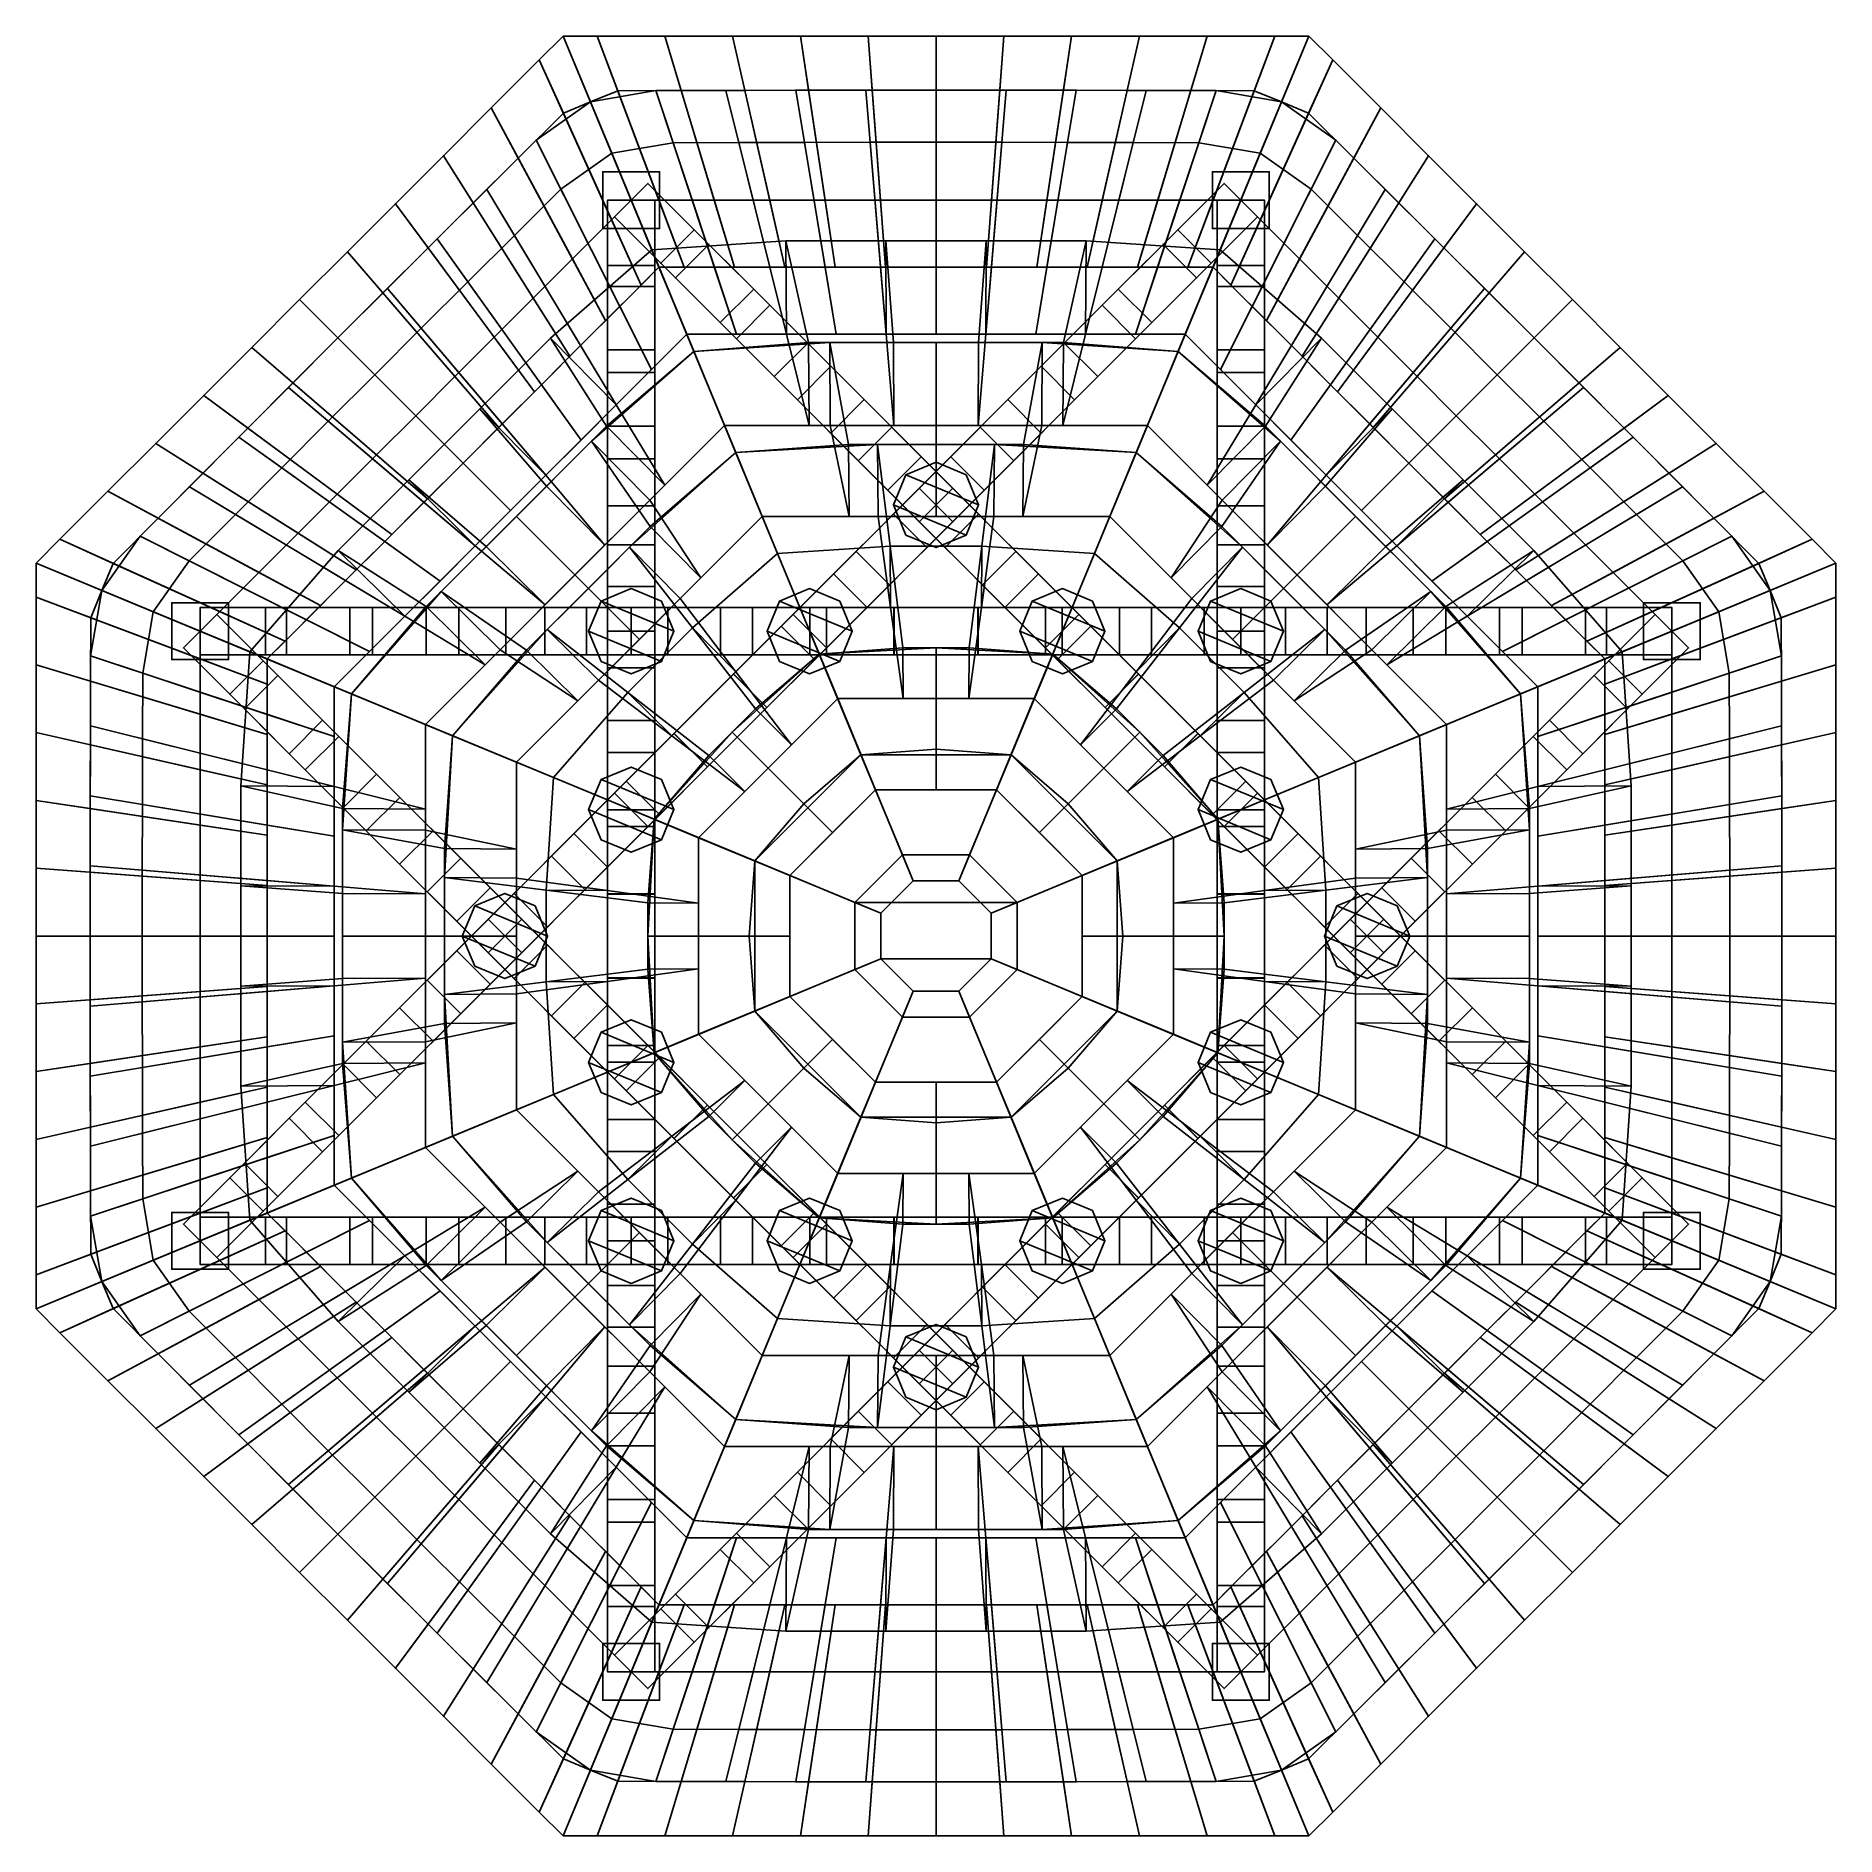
# Model space of a CAD drawing. Header units: metres. Extents: x -4.58 to 4.58, y -4.58 to 4.58.
import ezdxf

# ---------------------------------------------------------------- set-up
doc = ezdxf.new("R2010")
doc.units = ezdxf.units.M
for name, color, linetype in [('ESTM_celda_mocarabe', 7, 'Continuous'), ('ESTM_clave', 7, 'Continuous'), ('ESTM_dovela_nervio', 7, 'Continuous'), ('ESTM_jarja', 7, 'Continuous'), ('ESTM_plemento', 7, 'Continuous')]:
    doc.layers.add(name, color=color, linetype=linetype)

msp = doc.modelspace()

# ---------------------------------------------------------------- meshes
at = {"layer": 'ESTM_celda_mocarabe'}
mesh = msp.add_polyface(dxfattribs=at)
corners = [(0, 3.4035, 1.7788), (-0.2563, 3.4035, 1.7778), (-0.282, 3.745, 0.0247), (0, 3.745, 0.0259), (0, 4.3046, 1.7788), (0, 4.5804, 0.0259), (-0.345, 4.5804, 0.0247), (-0.3242, 4.3045, 1.7778)]
mesh.append_faces([[corners[k] for k in face] for face in [(0, 1, 2, 3), (4, 5, 6, 7), (0, 4, 7, 1), (1, 7, 6, 2), (2, 6, 5, 3), (3, 5, 4, 0)]])
mesh = msp.add_polyface(dxfattribs=at)
corners = [(0.2563, 3.4035, 1.7778), (0, 3.4035, 1.7788), (0, 3.745, 0.0259), (0.282, 3.745, 0.0247), (0.3242, 4.3045, 1.7778), (0.345, 4.5804, 0.0247), (0, 4.5804, 0.0259), (0, 4.3046, 1.7788)]
mesh.append_faces([[corners[k] for k in face] for face in [(0, 1, 2, 3), (4, 5, 6, 7), (0, 4, 7, 1), (1, 7, 6, 2), (2, 6, 5, 3), (3, 5, 4, 0)]])
mesh = msp.add_polyface(dxfattribs=at)
corners = [(-1.4098, 3.4035, 1.7627), (-1.5004, 3.3129, 1.7662), (-1.6509, 3.6453, 0.0098), (-1.5512, 3.745, 0), (-1.7584, 4.2453, 1.7627), (-1.897, 4.5799, 0), (-2.0192, 4.4583, 0.0098), (-1.8963, 4.187, 1.7662)]
mesh.append_faces([[corners[k] for k in face] for face in [(0, 1, 2, 3), (4, 5, 6, 7), (0, 4, 7, 1), (1, 7, 6, 2), (2, 6, 5, 3), (3, 5, 4, 0)]])
mesh = msp.add_polyface(dxfattribs=at)
corners = [(-1.2816, 3.4035, 1.7662), (-1.4098, 3.4035, 1.7627), (-1.5512, 3.745, 0), (-1.4102, 3.745, 0.0098), (-1.6198, 4.3015, 1.7662), (-1.7247, 4.5803, 0.0098), (-1.897, 4.5799, 0), (-1.7584, 4.2453, 1.7627)]
mesh.append_faces([[corners[k] for k in face] for face in [(0, 1, 2, 3), (4, 5, 6, 7), (0, 4, 7, 1), (1, 7, 6, 2), (2, 6, 5, 3), (3, 5, 4, 0)]])
mesh = msp.add_polyface(dxfattribs=at)
corners = [(-1.0253, 3.4035, 1.7709), (-1.2816, 3.4035, 1.7662), (-1.4102, 3.745, 0.0098), (-1.1282, 3.745, 0.0164), (-1.2963, 4.3031, 1.7709), (-1.3798, 4.5804, 0.0164), (-1.7247, 4.5803, 0.0098), (-1.6198, 4.3015, 1.7662)]
mesh.append_faces([[corners[k] for k in face] for face in [(0, 1, 2, 3), (4, 5, 6, 7), (0, 4, 7, 1), (1, 7, 6, 2), (2, 6, 5, 3), (3, 5, 4, 0)]])
mesh = msp.add_polyface(dxfattribs=at)
corners = [(-0.769, 3.4035, 1.774), (-1.0253, 3.4035, 1.7709), (-1.1282, 3.745, 0.0164), (-0.8461, 3.745, 0.0203), (-0.9724, 4.3038, 1.774), (-1.0349, 4.5804, 0.0203), (-1.3798, 4.5804, 0.0164), (-1.2963, 4.3031, 1.7709)]
mesh.append_faces([[corners[k] for k in face] for face in [(0, 1, 2, 3), (4, 5, 6, 7), (0, 4, 7, 1), (1, 7, 6, 2), (2, 6, 5, 3), (3, 5, 4, 0)]])
mesh = msp.add_polyface(dxfattribs=at)
corners = [(-0.5127, 3.4035, 1.7762), (-0.769, 3.4035, 1.774), (-0.8461, 3.745, 0.0203), (-0.5641, 3.745, 0.0229), (-0.6483, 4.3043, 1.7762), (-0.6899, 4.5804, 0.0229), (-1.0349, 4.5804, 0.0203), (-0.9724, 4.3038, 1.774)]
mesh.append_faces([[corners[k] for k in face] for face in [(0, 1, 2, 3), (4, 5, 6, 7), (0, 4, 7, 1), (1, 7, 6, 2), (2, 6, 5, 3), (3, 5, 4, 0)]])
mesh = msp.add_polyface(dxfattribs=at)
corners = [(-0.2563, 3.4035, 1.7778), (-0.5127, 3.4035, 1.7762), (-0.5641, 3.745, 0.0229), (-0.282, 3.745, 0.0247), (-0.3242, 4.3045, 1.7778), (-0.345, 4.5804, 0.0247), (-0.6899, 4.5804, 0.0229), (-0.6483, 4.3043, 1.7762)]
mesh.append_faces([[corners[k] for k in face] for face in [(0, 1, 2, 3), (4, 5, 6, 7), (0, 4, 7, 1), (1, 7, 6, 2), (2, 6, 5, 3), (3, 5, 4, 0)]])
mesh = msp.add_polyface(dxfattribs=at)
corners = [(0.5127, 3.4035, 1.7762), (0.2563, 3.4035, 1.7778), (0.282, 3.745, 0.0247), (0.5641, 3.745, 0.0229), (0.6483, 4.3043, 1.7762), (0.6899, 4.5804, 0.0229), (0.345, 4.5804, 0.0247), (0.3242, 4.3045, 1.7778)]
mesh.append_faces([[corners[k] for k in face] for face in [(0, 1, 2, 3), (4, 5, 6, 7), (0, 4, 7, 1), (1, 7, 6, 2), (2, 6, 5, 3), (3, 5, 4, 0)]])
mesh = msp.add_polyface(dxfattribs=at)
corners = [(0.769, 3.4035, 1.774), (0.5127, 3.4035, 1.7762), (0.5641, 3.745, 0.0229), (0.8461, 3.745, 0.0203), (0.9724, 4.3038, 1.774), (1.0349, 4.5804, 0.0203), (0.6899, 4.5804, 0.0229), (0.6483, 4.3043, 1.7762)]
mesh.append_faces([[corners[k] for k in face] for face in [(0, 1, 2, 3), (4, 5, 6, 7), (0, 4, 7, 1), (1, 7, 6, 2), (2, 6, 5, 3), (3, 5, 4, 0)]])
mesh = msp.add_polyface(dxfattribs=at)
corners = [(1.0253, 3.4035, 1.7709), (0.769, 3.4035, 1.774), (0.8461, 3.745, 0.0203), (1.1282, 3.745, 0.0164), (1.2963, 4.3031, 1.7709), (1.3798, 4.5804, 0.0164), (1.0349, 4.5804, 0.0203), (0.9724, 4.3038, 1.774)]
mesh.append_faces([[corners[k] for k in face] for face in [(0, 1, 2, 3), (4, 5, 6, 7), (0, 4, 7, 1), (1, 7, 6, 2), (2, 6, 5, 3), (3, 5, 4, 0)]])
mesh = msp.add_polyface(dxfattribs=at)
corners = [(1.2816, 3.4035, 1.7662), (1.0253, 3.4035, 1.7709), (1.1282, 3.745, 0.0164), (1.4102, 3.745, 0.0098), (1.6198, 4.3015, 1.7662), (1.7247, 4.5803, 0.0098), (1.3798, 4.5804, 0.0164), (1.2963, 4.3031, 1.7709)]
mesh.append_faces([[corners[k] for k in face] for face in [(0, 1, 2, 3), (4, 5, 6, 7), (0, 4, 7, 1), (1, 7, 6, 2), (2, 6, 5, 3), (3, 5, 4, 0)]])
mesh = msp.add_polyface(dxfattribs=at)
corners = [(1.4098, 3.4035, 1.7627), (1.2816, 3.4035, 1.7662), (1.4102, 3.745, 0.0098), (1.5512, 3.745, 0), (1.7584, 4.2453, 1.7627), (1.897, 4.5799, 0), (1.7247, 4.5803, 0.0098), (1.6198, 4.3015, 1.7662)]
mesh.append_faces([[corners[k] for k in face] for face in [(0, 1, 2, 3), (4, 5, 6, 7), (0, 4, 7, 1), (1, 7, 6, 2), (2, 6, 5, 3), (3, 5, 4, 0)]])
mesh = msp.add_polyface(dxfattribs=at)
corners = [(1.5004, 3.3129, 1.7662), (1.4098, 3.4035, 1.7627), (1.5512, 3.745, 0), (1.6509, 3.6453, 0.0098), (1.8963, 4.187, 1.7662), (2.0192, 4.4583, 0.0098), (1.897, 4.5799, 0), (1.7584, 4.2453, 1.7627)]
mesh.append_faces([[corners[k] for k in face] for face in [(0, 1, 2, 3), (4, 5, 6, 7), (0, 4, 7, 1), (1, 7, 6, 2), (2, 6, 5, 3), (3, 5, 4, 0)]])
mesh = msp.add_polyface(dxfattribs=at)
corners = [(-1.5004, 3.3129, 1.7662), (-1.6817, 3.1317, 1.7709), (-1.8504, 3.4458, 0.0164), (-1.6509, 3.6453, 0.0098), (-1.8963, 4.187, 1.7662), (-2.0192, 4.4583, 0.0098), (-2.2631, 4.2145, 0.0164), (-2.1261, 3.9593, 1.7709)]
mesh.append_faces([[corners[k] for k in face] for face in [(0, 1, 2, 3), (4, 5, 6, 7), (0, 4, 7, 1), (1, 7, 6, 2), (2, 6, 5, 3), (3, 5, 4, 0)]])
mesh = msp.add_polyface(dxfattribs=at)
corners = [(1.6817, 3.1317, 1.7709), (1.5004, 3.3129, 1.7662), (1.6509, 3.6453, 0.0098), (1.8504, 3.4458, 0.0164), (2.1261, 3.9593, 1.7709), (2.2631, 4.2145, 0.0164), (2.0192, 4.4583, 0.0098), (1.8963, 4.187, 1.7662)]
mesh.append_faces([[corners[k] for k in face] for face in [(0, 1, 2, 3), (4, 5, 6, 7), (0, 4, 7, 1), (1, 7, 6, 2), (2, 6, 5, 3), (3, 5, 4, 0)]])
mesh = msp.add_polyface(dxfattribs=at)
corners = [(-1.6817, 3.1317, 1.7709), (-1.8629, 2.9504, 1.774), (-2.0498, 3.2464, 0.0203), (-1.8504, 3.4458, 0.0164), (-2.1261, 3.9593, 1.7709), (-2.2631, 4.2145, 0.0164), (-2.5071, 3.9706, 0.0203), (-2.3557, 3.7308, 1.774)]
mesh.append_faces([[corners[k] for k in face] for face in [(0, 1, 2, 3), (4, 5, 6, 7), (0, 4, 7, 1), (1, 7, 6, 2), (2, 6, 5, 3), (3, 5, 4, 0)]])
mesh = msp.add_polyface(dxfattribs=at)
corners = [(-1.2684, 3.0621, 2.4464), (-1.4477, 2.8827, 2.4509), (-1.6092, 3.2042, 1.7693), (-1.4098, 3.4035, 1.7627), (-1.6504, 3.9844, 2.4464), (-1.7584, 4.2453, 1.7627), (-2.0342, 4.0506, 1.7693), (-1.9086, 3.8005, 2.4509)]
mesh.append_faces([[corners[k] for k in face] for face in [(0, 1, 2, 3), (4, 5, 6, 7), (0, 4, 7, 1), (1, 7, 6, 2), (2, 6, 5, 3), (3, 5, 4, 0)]])
mesh = msp.add_polyface(dxfattribs=at)
corners = [(-1.0147, 3.0621, 2.4509), (-1.2684, 3.0621, 2.4464), (-1.4098, 3.4035, 1.7627), (-1.1278, 3.4035, 1.7693), (-1.3377, 4.037, 2.4509), (-1.4258, 4.3026, 1.7693), (-1.7584, 4.2453, 1.7627), (-1.6504, 3.9844, 2.4464)]
mesh.append_faces([[corners[k] for k in face] for face in [(0, 1, 2, 3), (4, 5, 6, 7), (0, 4, 7, 1), (1, 7, 6, 2), (2, 6, 5, 3), (3, 5, 4, 0)]])
mesh = msp.add_polyface(dxfattribs=at)
corners = [(-0.761, 3.0621, 2.4539), (-1.0147, 3.0621, 2.4509), (-1.1278, 3.4035, 1.7693), (-0.8459, 3.4035, 1.7732), (-1.0036, 4.0383, 2.4539), (-1.0696, 4.3036, 1.7732), (-1.4258, 4.3026, 1.7693), (-1.3377, 4.037, 2.4509)]
mesh.append_faces([[corners[k] for k in face] for face in [(0, 1, 2, 3), (4, 5, 6, 7), (0, 4, 7, 1), (1, 7, 6, 2), (2, 6, 5, 3), (3, 5, 4, 0)]])
mesh = msp.add_polyface(dxfattribs=at)
corners = [(-0.5073, 3.0621, 2.4561), (-0.761, 3.0621, 2.4539), (-0.8459, 3.4035, 1.7732), (-0.5639, 3.4035, 1.7758), (-0.6692, 4.039, 2.4561), (-0.7131, 4.3042, 1.7758), (-1.0696, 4.3036, 1.7732), (-1.0036, 4.0383, 2.4539)]
mesh.append_faces([[corners[k] for k in face] for face in [(0, 1, 2, 3), (4, 5, 6, 7), (0, 4, 7, 1), (1, 7, 6, 2), (2, 6, 5, 3), (3, 5, 4, 0)]])
mesh = msp.add_polyface(dxfattribs=at)
corners = [(-0.2537, 3.0621, 2.4576), (-0.5073, 3.0621, 2.4561), (-0.5639, 3.4035, 1.7758), (-0.282, 3.4035, 1.7776), (-0.3346, 4.0395, 2.4576), (-0.3566, 4.3045, 1.7776), (-0.7131, 4.3042, 1.7758), (-0.6692, 4.039, 2.4561)]
mesh.append_faces([[corners[k] for k in face] for face in [(0, 1, 2, 3), (4, 5, 6, 7), (0, 4, 7, 1), (1, 7, 6, 2), (2, 6, 5, 3), (3, 5, 4, 0)]])
mesh = msp.add_polyface(dxfattribs=at)
corners = [(0, 3.0621, 2.4586), (-0.2537, 3.0621, 2.4576), (-0.282, 3.4035, 1.7776), (0, 3.4035, 1.7788), (0, 4.0397, 2.4586), (0, 4.3046, 1.7788), (-0.3566, 4.3045, 1.7776), (-0.3346, 4.0395, 2.4576)]
mesh.append_faces([[corners[k] for k in face] for face in [(0, 1, 2, 3), (4, 5, 6, 7), (0, 4, 7, 1), (1, 7, 6, 2), (2, 6, 5, 3), (3, 5, 4, 0)]])
mesh = msp.add_polyface(dxfattribs=at)
corners = [(0.2537, 3.0621, 2.4576), (0, 3.0621, 2.4586), (0, 3.4035, 1.7788), (0.282, 3.4035, 1.7776), (0.3346, 4.0395, 2.4576), (0.3566, 4.3045, 1.7776), (0, 4.3046, 1.7788), (0, 4.0397, 2.4586)]
mesh.append_faces([[corners[k] for k in face] for face in [(0, 1, 2, 3), (4, 5, 6, 7), (0, 4, 7, 1), (1, 7, 6, 2), (2, 6, 5, 3), (3, 5, 4, 0)]])
mesh = msp.add_polyface(dxfattribs=at)
corners = [(0.5073, 3.0621, 2.4561), (0.2537, 3.0621, 2.4576), (0.282, 3.4035, 1.7776), (0.5639, 3.4035, 1.7758), (0.6692, 4.039, 2.4561), (0.7131, 4.3042, 1.7758), (0.3566, 4.3045, 1.7776), (0.3346, 4.0395, 2.4576)]
mesh.append_faces([[corners[k] for k in face] for face in [(0, 1, 2, 3), (4, 5, 6, 7), (0, 4, 7, 1), (1, 7, 6, 2), (2, 6, 5, 3), (3, 5, 4, 0)]])
mesh = msp.add_polyface(dxfattribs=at)
corners = [(0.761, 3.0621, 2.4539), (0.5073, 3.0621, 2.4561), (0.5639, 3.4035, 1.7758), (0.8459, 3.4035, 1.7732), (1.0036, 4.0383, 2.4539), (1.0696, 4.3036, 1.7732), (0.7131, 4.3042, 1.7758), (0.6692, 4.039, 2.4561)]
mesh.append_faces([[corners[k] for k in face] for face in [(0, 1, 2, 3), (4, 5, 6, 7), (0, 4, 7, 1), (1, 7, 6, 2), (2, 6, 5, 3), (3, 5, 4, 0)]])
mesh = msp.add_polyface(dxfattribs=at)
corners = [(1.0147, 3.0621, 2.4509), (0.761, 3.0621, 2.4539), (0.8459, 3.4035, 1.7732), (1.1278, 3.4035, 1.7693), (1.3377, 4.037, 2.4509), (1.4258, 4.3026, 1.7693), (1.0696, 4.3036, 1.7732), (1.0036, 4.0383, 2.4539)]
mesh.append_faces([[corners[k] for k in face] for face in [(0, 1, 2, 3), (4, 5, 6, 7), (0, 4, 7, 1), (1, 7, 6, 2), (2, 6, 5, 3), (3, 5, 4, 0)]])
mesh = msp.add_polyface(dxfattribs=at)
corners = [(1.2684, 3.0621, 2.4464), (1.0147, 3.0621, 2.4509), (1.1278, 3.4035, 1.7693), (1.4098, 3.4035, 1.7627), (1.6504, 3.9844, 2.4464), (1.7584, 4.2453, 1.7627), (1.4258, 4.3026, 1.7693), (1.3377, 4.037, 2.4509)]
mesh.append_faces([[corners[k] for k in face] for face in [(0, 1, 2, 3), (4, 5, 6, 7), (0, 4, 7, 1), (1, 7, 6, 2), (2, 6, 5, 3), (3, 5, 4, 0)]])
mesh = msp.add_polyface(dxfattribs=at)
corners = [(1.4477, 2.8827, 2.4509), (1.2684, 3.0621, 2.4464), (1.4098, 3.4035, 1.7627), (1.6092, 3.2042, 1.7693), (1.9086, 3.8005, 2.4509), (2.0342, 4.0506, 1.7693), (1.7584, 4.2453, 1.7627), (1.6504, 3.9844, 2.4464)]
mesh.append_faces([[corners[k] for k in face] for face in [(0, 1, 2, 3), (4, 5, 6, 7), (0, 4, 7, 1), (1, 7, 6, 2), (2, 6, 5, 3), (3, 5, 4, 0)]])
mesh = msp.add_polyface(dxfattribs=at)
corners = [(1.8629, 2.9504, 1.774), (1.6817, 3.1317, 1.7709), (1.8504, 3.4458, 0.0164), (2.0498, 3.2464, 0.0203), (2.3557, 3.7308, 1.774), (2.5071, 3.9706, 0.0203), (2.2631, 4.2145, 0.0164), (2.1261, 3.9593, 1.7709)]
mesh.append_faces([[corners[k] for k in face] for face in [(0, 1, 2, 3), (4, 5, 6, 7), (0, 4, 7, 1), (1, 7, 6, 2), (2, 6, 5, 3), (3, 5, 4, 0)]])
mesh = msp.add_polyface(dxfattribs=at)
corners = [(-1.4477, 2.8827, 2.4509), (-1.6271, 2.7033, 2.4539), (-1.8085, 3.0048, 1.7732), (-1.6092, 3.2042, 1.7693), (-1.9086, 3.8005, 2.4509), (-2.0342, 4.0506, 1.7693), (-2.2868, 3.7994, 1.7732), (-2.1458, 3.5652, 2.4539)]
mesh.append_faces([[corners[k] for k in face] for face in [(0, 1, 2, 3), (4, 5, 6, 7), (0, 4, 7, 1), (1, 7, 6, 2), (2, 6, 5, 3), (3, 5, 4, 0)]])
mesh = msp.add_polyface(dxfattribs=at)
corners = [(1.6271, 2.7033, 2.4539), (1.4477, 2.8827, 2.4509), (1.6092, 3.2042, 1.7693), (1.8085, 3.0048, 1.7732), (2.1458, 3.5652, 2.4539), (2.2868, 3.7994, 1.7732), (2.0342, 4.0506, 1.7693), (1.9086, 3.8005, 2.4509)]
mesh.append_faces([[corners[k] for k in face] for face in [(0, 1, 2, 3), (4, 5, 6, 7), (0, 4, 7, 1), (1, 7, 6, 2), (2, 6, 5, 3), (3, 5, 4, 0)]])
mesh = msp.add_polyface(dxfattribs=at)
corners = [(-1.8629, 2.9504, 1.774), (-2.0442, 2.7692, 1.7762), (-2.2492, 3.047, 0.0229), (-2.0498, 3.2464, 0.0203), (-2.3557, 3.7308, 1.774), (-2.5071, 3.9706, 0.0203), (-2.751, 3.7267, 0.0229), (-2.5851, 3.502, 1.7762)]
mesh.append_faces([[corners[k] for k in face] for face in [(0, 1, 2, 3), (4, 5, 6, 7), (0, 4, 7, 1), (1, 7, 6, 2), (2, 6, 5, 3), (3, 5, 4, 0)]])
mesh = msp.add_polyface(dxfattribs=at)
corners = [(2.0442, 2.7692, 1.7762), (1.8629, 2.9504, 1.774), (2.0498, 3.2464, 0.0203), (2.2492, 3.047, 0.0229), (2.5851, 3.502, 1.7762), (2.751, 3.7267, 0.0229), (2.5071, 3.9706, 0.0203), (2.3557, 3.7308, 1.774)]
mesh.append_faces([[corners[k] for k in face] for face in [(0, 1, 2, 3), (4, 5, 6, 7), (0, 4, 7, 1), (1, 7, 6, 2), (2, 6, 5, 3), (3, 5, 4, 0)]])
mesh = msp.add_polyface(dxfattribs=at)
corners = [(-1.6271, 2.7033, 2.4539), (-1.8065, 2.524, 2.4561), (-2.0079, 2.8054, 1.7758), (-1.8085, 3.0048, 1.7732), (-2.1458, 3.5652, 2.4539), (-2.2868, 3.7994, 1.7732), (-2.5393, 3.5478, 1.7758), (-2.3828, 3.3292, 2.4561)]
mesh.append_faces([[corners[k] for k in face] for face in [(0, 1, 2, 3), (4, 5, 6, 7), (0, 4, 7, 1), (1, 7, 6, 2), (2, 6, 5, 3), (3, 5, 4, 0)]])
mesh = msp.add_polyface(dxfattribs=at)
corners = [(1.8065, 2.524, 2.4561), (1.6271, 2.7033, 2.4539), (1.8085, 3.0048, 1.7732), (2.0079, 2.8054, 1.7758), (2.3828, 3.3292, 2.4561), (2.5393, 3.5478, 1.7758), (2.2868, 3.7994, 1.7732), (2.1458, 3.5652, 2.4539)]
mesh.append_faces([[corners[k] for k in face] for face in [(0, 1, 2, 3), (4, 5, 6, 7), (0, 4, 7, 1), (1, 7, 6, 2), (2, 6, 5, 3), (3, 5, 4, 0)]])
mesh = msp.add_polyface(dxfattribs=at)
corners = [(-2.0442, 2.7692, 1.7762), (-2.2254, 2.5879, 1.7778), (-2.4487, 2.8475, 0.0247), (-2.2492, 3.047, 0.0229), (-2.5851, 3.502, 1.7762), (-2.751, 3.7267, 0.0229), (-2.9949, 3.4827, 0.0247), (-2.8145, 3.273, 1.7778)]
mesh.append_faces([[corners[k] for k in face] for face in [(0, 1, 2, 3), (4, 5, 6, 7), (0, 4, 7, 1), (1, 7, 6, 2), (2, 6, 5, 3), (3, 5, 4, 0)]])
mesh = msp.add_polyface(dxfattribs=at)
corners = [(2.2254, 2.5879, 1.7778), (2.0442, 2.7692, 1.7762), (2.2492, 3.047, 0.0229), (2.4487, 2.8475, 0.0247), (2.8145, 3.273, 1.7778), (2.9949, 3.4827, 0.0247), (2.751, 3.7267, 0.0229), (2.5851, 3.502, 1.7762)]
mesh.append_faces([[corners[k] for k in face] for face in [(0, 1, 2, 3), (4, 5, 6, 7), (0, 4, 7, 1), (1, 7, 6, 2), (2, 6, 5, 3), (3, 5, 4, 0)]])
mesh = msp.add_polyface(dxfattribs=at)
corners = [(-2.2254, 2.5879, 1.7778), (-2.4067, 2.4067, 1.7788), (-2.6481, 2.6481, 0.0259), (-2.4487, 2.8475, 0.0247), (-2.8145, 3.273, 1.7778), (-2.9949, 3.4827, 0.0247), (-3.2388, 3.2388, 0.0259), (-3.0438, 3.0438, 1.7788)]
mesh.append_faces([[corners[k] for k in face] for face in [(0, 1, 2, 3), (4, 5, 6, 7), (0, 4, 7, 1), (1, 7, 6, 2), (2, 6, 5, 3), (3, 5, 4, 0)]])
mesh = msp.add_polyface(dxfattribs=at)
corners = [(-1.8065, 2.524, 2.4561), (-1.9858, 2.3446, 2.4576), (-2.2073, 2.606, 1.7776), (-2.0079, 2.8054, 1.7758), (-2.3828, 3.3292, 2.4561), (-2.5393, 3.5478, 1.7758), (-2.7916, 3.2959, 1.7776), (-2.6197, 3.093, 2.4576)]
mesh.append_faces([[corners[k] for k in face] for face in [(0, 1, 2, 3), (4, 5, 6, 7), (0, 4, 7, 1), (1, 7, 6, 2), (2, 6, 5, 3), (3, 5, 4, 0)]])
mesh = msp.add_polyface(dxfattribs=at)
corners = [(1.9858, 2.3446, 2.4576), (1.8065, 2.524, 2.4561), (2.0079, 2.8054, 1.7758), (2.2073, 2.606, 1.7776), (2.6197, 3.093, 2.4576), (2.7916, 3.2959, 1.7776), (2.5393, 3.5478, 1.7758), (2.3828, 3.3292, 2.4561)]
mesh.append_faces([[corners[k] for k in face] for face in [(0, 1, 2, 3), (4, 5, 6, 7), (0, 4, 7, 1), (1, 7, 6, 2), (2, 6, 5, 3), (3, 5, 4, 0)]])
mesh = msp.add_polyface(dxfattribs=at)
corners = [(2.4067, 2.4067, 1.7788), (2.2254, 2.5879, 1.7778), (2.4487, 2.8475, 0.0247), (2.6481, 2.6481, 0.0259), (3.0438, 3.0438, 1.7788), (3.2388, 3.2388, 0.0259), (2.9949, 3.4827, 0.0247), (2.8145, 3.273, 1.7778)]
mesh.append_faces([[corners[k] for k in face] for face in [(0, 1, 2, 3), (4, 5, 6, 7), (0, 4, 7, 1), (1, 7, 6, 2), (2, 6, 5, 3), (3, 5, 4, 0)]])
mesh = msp.add_polyface(dxfattribs=at)
corners = [(-2.4067, 2.4067, 1.7788), (-2.5879, 2.2254, 1.7778), (-2.8475, 2.4487, 0.0247), (-2.6481, 2.6481, 0.0259), (-3.0438, 3.0438, 1.7788), (-3.2388, 3.2388, 0.0259), (-3.4827, 2.9949, 0.0247), (-3.273, 2.8145, 1.7778)]
mesh.append_faces([[corners[k] for k in face] for face in [(0, 1, 2, 3), (4, 5, 6, 7), (0, 4, 7, 1), (1, 7, 6, 2), (2, 6, 5, 3), (3, 5, 4, 0)]])
mesh = msp.add_polyface(dxfattribs=at)
corners = [(-1.9858, 2.3446, 2.4576), (-2.1652, 2.1652, 2.4586), (-2.4067, 2.4067, 1.7788), (-2.2073, 2.606, 1.7776), (-2.6197, 3.093, 2.4576), (-2.7916, 3.2959, 1.7776), (-3.0438, 3.0438, 1.7788), (-2.8565, 2.8565, 2.4586)]
mesh.append_faces([[corners[k] for k in face] for face in [(0, 1, 2, 3), (4, 5, 6, 7), (0, 4, 7, 1), (1, 7, 6, 2), (2, 6, 5, 3), (3, 5, 4, 0)]])
mesh = msp.add_polyface(dxfattribs=at)
corners = [(2.1652, 2.1652, 2.4586), (1.9858, 2.3446, 2.4576), (2.2073, 2.606, 1.7776), (2.4067, 2.4067, 1.7788), (2.8565, 2.8565, 2.4586), (3.0438, 3.0438, 1.7788), (2.7916, 3.2959, 1.7776), (2.6197, 3.093, 2.4576)]
mesh.append_faces([[corners[k] for k in face] for face in [(0, 1, 2, 3), (4, 5, 6, 7), (0, 4, 7, 1), (1, 7, 6, 2), (2, 6, 5, 3), (3, 5, 4, 0)]])
mesh = msp.add_polyface(dxfattribs=at)
corners = [(2.5879, 2.2254, 1.7778), (2.4067, 2.4067, 1.7788), (2.6481, 2.6481, 0.0259), (2.8475, 2.4487, 0.0247), (3.273, 2.8145, 1.7778), (3.4827, 2.9949, 0.0247), (3.2388, 3.2388, 0.0259), (3.0438, 3.0438, 1.7788)]
mesh.append_faces([[corners[k] for k in face] for face in [(0, 1, 2, 3), (4, 5, 6, 7), (0, 4, 7, 1), (1, 7, 6, 2), (2, 6, 5, 3), (3, 5, 4, 0)]])
mesh = msp.add_polyface(dxfattribs=at)
corners = [(-2.1652, 2.1652, 2.4586), (-2.3446, 1.9858, 2.4576), (-2.606, 2.2073, 1.7776), (-2.4067, 2.4067, 1.7788), (-2.8565, 2.8565, 2.4586), (-3.0438, 3.0438, 1.7788), (-3.2959, 2.7916, 1.7776), (-3.093, 2.6197, 2.4576)]
mesh.append_faces([[corners[k] for k in face] for face in [(0, 1, 2, 3), (4, 5, 6, 7), (0, 4, 7, 1), (1, 7, 6, 2), (2, 6, 5, 3), (3, 5, 4, 0)]])
mesh = msp.add_polyface(dxfattribs=at)
corners = [(2.3446, 1.9858, 2.4576), (2.1652, 2.1652, 2.4586), (2.4067, 2.4067, 1.7788), (2.606, 2.2073, 1.7776), (3.093, 2.6197, 2.4576), (3.2959, 2.7916, 1.7776), (3.0438, 3.0438, 1.7788), (2.8565, 2.8565, 2.4586)]
mesh.append_faces([[corners[k] for k in face] for face in [(0, 1, 2, 3), (4, 5, 6, 7), (0, 4, 7, 1), (1, 7, 6, 2), (2, 6, 5, 3), (3, 5, 4, 0)]])
mesh = msp.add_polyface(dxfattribs=at)
corners = [(-2.5879, 2.2254, 1.7778), (-2.7692, 2.0442, 1.7762), (-3.047, 2.2492, 0.0229), (-2.8475, 2.4487, 0.0247), (-3.273, 2.8145, 1.7778), (-3.4827, 2.9949, 0.0247), (-3.7267, 2.751, 0.0229), (-3.502, 2.5851, 1.7762)]
mesh.append_faces([[corners[k] for k in face] for face in [(0, 1, 2, 3), (4, 5, 6, 7), (0, 4, 7, 1), (1, 7, 6, 2), (2, 6, 5, 3), (3, 5, 4, 0)]])
mesh = msp.add_polyface(dxfattribs=at)
corners = [(2.7692, 2.0442, 1.7762), (2.5879, 2.2254, 1.7778), (2.8475, 2.4487, 0.0247), (3.047, 2.2492, 0.0229), (3.502, 2.5851, 1.7762), (3.7267, 2.751, 0.0229), (3.4827, 2.9949, 0.0247), (3.273, 2.8145, 1.7778)]
mesh.append_faces([[corners[k] for k in face] for face in [(0, 1, 2, 3), (4, 5, 6, 7), (0, 4, 7, 1), (1, 7, 6, 2), (2, 6, 5, 3), (3, 5, 4, 0)]])
mesh = msp.add_polyface(dxfattribs=at)
corners = [(-2.7692, 2.0442, 1.7762), (-2.9504, 1.8629, 1.774), (-3.2464, 2.0498, 0.0203), (-3.047, 2.2492, 0.0229), (-3.502, 2.5851, 1.7762), (-3.7267, 2.751, 0.0229), (-3.9706, 2.5071, 0.0203), (-3.7308, 2.3557, 1.774)]
mesh.append_faces([[corners[k] for k in face] for face in [(0, 1, 2, 3), (4, 5, 6, 7), (0, 4, 7, 1), (1, 7, 6, 2), (2, 6, 5, 3), (3, 5, 4, 0)]])
mesh = msp.add_polyface(dxfattribs=at)
corners = [(-2.3446, 1.9858, 2.4576), (-2.524, 1.8065, 2.4561), (-2.8054, 2.0079, 1.7758), (-2.606, 2.2073, 1.7776), (-3.093, 2.6197, 2.4576), (-3.2959, 2.7916, 1.7776), (-3.5478, 2.5393, 1.7758), (-3.3292, 2.3828, 2.4561)]
mesh.append_faces([[corners[k] for k in face] for face in [(0, 1, 2, 3), (4, 5, 6, 7), (0, 4, 7, 1), (1, 7, 6, 2), (2, 6, 5, 3), (3, 5, 4, 0)]])
mesh = msp.add_polyface(dxfattribs=at)
corners = [(2.524, 1.8065, 2.4561), (2.3446, 1.9858, 2.4576), (2.606, 2.2073, 1.7776), (2.8054, 2.0079, 1.7758), (3.3292, 2.3828, 2.4561), (3.5478, 2.5393, 1.7758), (3.2959, 2.7916, 1.7776), (3.093, 2.6197, 2.4576)]
mesh.append_faces([[corners[k] for k in face] for face in [(0, 1, 2, 3), (4, 5, 6, 7), (0, 4, 7, 1), (1, 7, 6, 2), (2, 6, 5, 3), (3, 5, 4, 0)]])
mesh = msp.add_polyface(dxfattribs=at)
corners = [(2.9504, 1.8629, 1.774), (2.7692, 2.0442, 1.7762), (3.047, 2.2492, 0.0229), (3.2464, 2.0498, 0.0203), (3.7308, 2.3557, 1.774), (3.9706, 2.5071, 0.0203), (3.7267, 2.751, 0.0229), (3.502, 2.5851, 1.7762)]
mesh.append_faces([[corners[k] for k in face] for face in [(0, 1, 2, 3), (4, 5, 6, 7), (0, 4, 7, 1), (1, 7, 6, 2), (2, 6, 5, 3), (3, 5, 4, 0)]])
mesh = msp.add_polyface(dxfattribs=at)
corners = [(-2.9504, 1.8629, 1.774), (-3.1317, 1.6817, 1.7709), (-3.4458, 1.8504, 0.0164), (-3.2464, 2.0498, 0.0203), (-3.7308, 2.3557, 1.774), (-3.9706, 2.5071, 0.0203), (-4.2145, 2.2631, 0.0164), (-3.9593, 2.1261, 1.7709)]
mesh.append_faces([[corners[k] for k in face] for face in [(0, 1, 2, 3), (4, 5, 6, 7), (0, 4, 7, 1), (1, 7, 6, 2), (2, 6, 5, 3), (3, 5, 4, 0)]])
mesh = msp.add_polyface(dxfattribs=at)
corners = [(-2.524, 1.8065, 2.4561), (-2.7033, 1.6271, 2.4539), (-3.0048, 1.8085, 1.7732), (-2.8054, 2.0079, 1.7758), (-3.3292, 2.3828, 2.4561), (-3.5478, 2.5393, 1.7758), (-3.7994, 2.2868, 1.7732), (-3.5652, 2.1458, 2.4539)]
mesh.append_faces([[corners[k] for k in face] for face in [(0, 1, 2, 3), (4, 5, 6, 7), (0, 4, 7, 1), (1, 7, 6, 2), (2, 6, 5, 3), (3, 5, 4, 0)]])
mesh = msp.add_polyface(dxfattribs=at)
corners = [(2.7033, 1.6271, 2.4539), (2.524, 1.8065, 2.4561), (2.8054, 2.0079, 1.7758), (3.0048, 1.8085, 1.7732), (3.5652, 2.1458, 2.4539), (3.7994, 2.2868, 1.7732), (3.5478, 2.5393, 1.7758), (3.3292, 2.3828, 2.4561)]
mesh.append_faces([[corners[k] for k in face] for face in [(0, 1, 2, 3), (4, 5, 6, 7), (0, 4, 7, 1), (1, 7, 6, 2), (2, 6, 5, 3), (3, 5, 4, 0)]])
mesh = msp.add_polyface(dxfattribs=at)
corners = [(3.1317, 1.6817, 1.7709), (2.9504, 1.8629, 1.774), (3.2464, 2.0498, 0.0203), (3.4458, 1.8504, 0.0164), (3.9593, 2.1261, 1.7709), (4.2145, 2.2631, 0.0164), (3.9706, 2.5071, 0.0203), (3.7308, 2.3557, 1.774)]
mesh.append_faces([[corners[k] for k in face] for face in [(0, 1, 2, 3), (4, 5, 6, 7), (0, 4, 7, 1), (1, 7, 6, 2), (2, 6, 5, 3), (3, 5, 4, 0)]])
mesh = msp.add_polyface(dxfattribs=at)
corners = [(-3.1317, 1.6817, 1.7709), (-3.3129, 1.5004, 1.7662), (-3.6453, 1.6509, 0.0098), (-3.4458, 1.8504, 0.0164), (-3.9593, 2.1261, 1.7709), (-4.2145, 2.2631, 0.0164), (-4.4583, 2.0192, 0.0098), (-4.187, 1.8963, 1.7662)]
mesh.append_faces([[corners[k] for k in face] for face in [(0, 1, 2, 3), (4, 5, 6, 7), (0, 4, 7, 1), (1, 7, 6, 2), (2, 6, 5, 3), (3, 5, 4, 0)]])
mesh = msp.add_polyface(dxfattribs=at)
corners = [(-2.7033, 1.6271, 2.4539), (-2.8827, 1.4477, 2.4509), (-3.2042, 1.6092, 1.7693), (-3.0048, 1.8085, 1.7732), (-3.5652, 2.1458, 2.4539), (-3.7994, 2.2868, 1.7732), (-4.0506, 2.0342, 1.7693), (-3.8005, 1.9086, 2.4509)]
mesh.append_faces([[corners[k] for k in face] for face in [(0, 1, 2, 3), (4, 5, 6, 7), (0, 4, 7, 1), (1, 7, 6, 2), (2, 6, 5, 3), (3, 5, 4, 0)]])
mesh = msp.add_polyface(dxfattribs=at)
corners = [(2.8827, 1.4477, 2.4509), (2.7033, 1.6271, 2.4539), (3.0048, 1.8085, 1.7732), (3.2042, 1.6092, 1.7693), (3.8005, 1.9086, 2.4509), (4.0506, 2.0342, 1.7693), (3.7994, 2.2868, 1.7732), (3.5652, 2.1458, 2.4539)]
mesh.append_faces([[corners[k] for k in face] for face in [(0, 1, 2, 3), (4, 5, 6, 7), (0, 4, 7, 1), (1, 7, 6, 2), (2, 6, 5, 3), (3, 5, 4, 0)]])
mesh = msp.add_polyface(dxfattribs=at)
corners = [(3.3129, 1.5004, 1.7662), (3.1317, 1.6817, 1.7709), (3.4458, 1.8504, 0.0164), (3.6453, 1.6509, 0.0098), (4.187, 1.8963, 1.7662), (4.4583, 2.0192, 0.0098), (4.2145, 2.2631, 0.0164), (3.9593, 2.1261, 1.7709)]
mesh.append_faces([[corners[k] for k in face] for face in [(0, 1, 2, 3), (4, 5, 6, 7), (0, 4, 7, 1), (1, 7, 6, 2), (2, 6, 5, 3), (3, 5, 4, 0)]])
mesh = msp.add_polyface(dxfattribs=at)
corners = [(-3.3129, 1.5004, 1.7662), (-3.4035, 1.4098, 1.7627), (-3.745, 1.5512, 0), (-3.6453, 1.6509, 0.0098), (-4.187, 1.8963, 1.7662), (-4.4583, 2.0192, 0.0098), (-4.5799, 1.897, 0), (-4.2453, 1.7584, 1.7627)]
mesh.append_faces([[corners[k] for k in face] for face in [(0, 1, 2, 3), (4, 5, 6, 7), (0, 4, 7, 1), (1, 7, 6, 2), (2, 6, 5, 3), (3, 5, 4, 0)]])
mesh = msp.add_polyface(dxfattribs=at)
corners = [(-2.8827, 1.4477, 2.4509), (-3.0621, 1.2684, 2.4464), (-3.4035, 1.4098, 1.7627), (-3.2042, 1.6092, 1.7693), (-3.8005, 1.9086, 2.4509), (-4.0506, 2.0342, 1.7693), (-4.2453, 1.7584, 1.7627), (-3.9844, 1.6504, 2.4464)]
mesh.append_faces([[corners[k] for k in face] for face in [(0, 1, 2, 3), (4, 5, 6, 7), (0, 4, 7, 1), (1, 7, 6, 2), (2, 6, 5, 3), (3, 5, 4, 0)]])
mesh = msp.add_polyface(dxfattribs=at)
corners = [(3.0621, 1.2684, 2.4464), (2.8827, 1.4477, 2.4509), (3.2042, 1.6092, 1.7693), (3.4035, 1.4098, 1.7627), (3.9844, 1.6504, 2.4464), (4.2453, 1.7584, 1.7627), (4.0506, 2.0342, 1.7693), (3.8005, 1.9086, 2.4509)]
mesh.append_faces([[corners[k] for k in face] for face in [(0, 1, 2, 3), (4, 5, 6, 7), (0, 4, 7, 1), (1, 7, 6, 2), (2, 6, 5, 3), (3, 5, 4, 0)]])
mesh = msp.add_polyface(dxfattribs=at)
corners = [(3.4035, 1.4098, 1.7627), (3.3129, 1.5004, 1.7662), (3.6453, 1.6509, 0.0098), (3.745, 1.5512, 0), (4.2453, 1.7584, 1.7627), (4.5799, 1.897, 0), (4.4583, 2.0192, 0.0098), (4.187, 1.8963, 1.7662)]
mesh.append_faces([[corners[k] for k in face] for face in [(0, 1, 2, 3), (4, 5, 6, 7), (0, 4, 7, 1), (1, 7, 6, 2), (2, 6, 5, 3), (3, 5, 4, 0)]])
mesh = msp.add_polyface(dxfattribs=at)
corners = [(-3.4035, 1.4098, 1.7627), (-3.4035, 1.2816, 1.7662), (-3.745, 1.4102, 0.0098), (-3.745, 1.5512, 0), (-4.2453, 1.7584, 1.7627), (-4.5799, 1.897, 0), (-4.5803, 1.7247, 0.0098), (-4.3015, 1.6198, 1.7662)]
mesh.append_faces([[corners[k] for k in face] for face in [(0, 1, 2, 3), (4, 5, 6, 7), (0, 4, 7, 1), (1, 7, 6, 2), (2, 6, 5, 3), (3, 5, 4, 0)]])
mesh = msp.add_polyface(dxfattribs=at)
corners = [(3.4035, 1.2816, 1.7662), (3.4035, 1.4098, 1.7627), (3.745, 1.5512, 0), (3.745, 1.4102, 0.0098), (4.3015, 1.6198, 1.7662), (4.5803, 1.7247, 0.0098), (4.5799, 1.897, 0), (4.2453, 1.7584, 1.7627)]
mesh.append_faces([[corners[k] for k in face] for face in [(0, 1, 2, 3), (4, 5, 6, 7), (0, 4, 7, 1), (1, 7, 6, 2), (2, 6, 5, 3), (3, 5, 4, 0)]])
mesh = msp.add_polyface(dxfattribs=at)
corners = [(-3.0621, 1.2684, 2.4464), (-3.0621, 1.0147, 2.4509), (-3.4035, 1.1278, 1.7693), (-3.4035, 1.4098, 1.7627), (-3.9844, 1.6504, 2.4464), (-4.2453, 1.7584, 1.7627), (-4.3026, 1.4258, 1.7693), (-4.037, 1.3377, 2.4509)]
mesh.append_faces([[corners[k] for k in face] for face in [(0, 1, 2, 3), (4, 5, 6, 7), (0, 4, 7, 1), (1, 7, 6, 2), (2, 6, 5, 3), (3, 5, 4, 0)]])
mesh = msp.add_polyface(dxfattribs=at)
corners = [(3.0621, 1.0147, 2.4509), (3.0621, 1.2684, 2.4464), (3.4035, 1.4098, 1.7627), (3.4035, 1.1278, 1.7693), (4.037, 1.3377, 2.4509), (4.3026, 1.4258, 1.7693), (4.2453, 1.7584, 1.7627), (3.9844, 1.6504, 2.4464)]
mesh.append_faces([[corners[k] for k in face] for face in [(0, 1, 2, 3), (4, 5, 6, 7), (0, 4, 7, 1), (1, 7, 6, 2), (2, 6, 5, 3), (3, 5, 4, 0)]])
mesh = msp.add_polyface(dxfattribs=at)
corners = [(-3.4035, 1.2816, 1.7662), (-3.4035, 1.0253, 1.7709), (-3.745, 1.1282, 0.0164), (-3.745, 1.4102, 0.0098), (-4.3015, 1.6198, 1.7662), (-4.5803, 1.7247, 0.0098), (-4.5804, 1.3798, 0.0164), (-4.3031, 1.2963, 1.7709)]
mesh.append_faces([[corners[k] for k in face] for face in [(0, 1, 2, 3), (4, 5, 6, 7), (0, 4, 7, 1), (1, 7, 6, 2), (2, 6, 5, 3), (3, 5, 4, 0)]])
mesh = msp.add_polyface(dxfattribs=at)
corners = [(3.4035, 1.0253, 1.7709), (3.4035, 1.2816, 1.7662), (3.745, 1.4102, 0.0098), (3.745, 1.1282, 0.0164), (4.3031, 1.2963, 1.7709), (4.5804, 1.3798, 0.0164), (4.5803, 1.7247, 0.0098), (4.3015, 1.6198, 1.7662)]
mesh.append_faces([[corners[k] for k in face] for face in [(0, 1, 2, 3), (4, 5, 6, 7), (0, 4, 7, 1), (1, 7, 6, 2), (2, 6, 5, 3), (3, 5, 4, 0)]])
mesh = msp.add_polyface(dxfattribs=at)
corners = [(-3.4035, 1.0253, 1.7709), (-3.4035, 0.769, 1.774), (-3.745, 0.8461, 0.0203), (-3.745, 1.1282, 0.0164), (-4.3031, 1.2963, 1.7709), (-4.5804, 1.3798, 0.0164), (-4.5804, 1.0349, 0.0203), (-4.3038, 0.9724, 1.774)]
mesh.append_faces([[corners[k] for k in face] for face in [(0, 1, 2, 3), (4, 5, 6, 7), (0, 4, 7, 1), (1, 7, 6, 2), (2, 6, 5, 3), (3, 5, 4, 0)]])
mesh = msp.add_polyface(dxfattribs=at)
corners = [(-3.0621, 1.0147, 2.4509), (-3.0621, 0.761, 2.4539), (-3.4035, 0.8459, 1.7732), (-3.4035, 1.1278, 1.7693), (-4.037, 1.3377, 2.4509), (-4.3026, 1.4258, 1.7693), (-4.3036, 1.0696, 1.7732), (-4.0383, 1.0036, 2.4539)]
mesh.append_faces([[corners[k] for k in face] for face in [(0, 1, 2, 3), (4, 5, 6, 7), (0, 4, 7, 1), (1, 7, 6, 2), (2, 6, 5, 3), (3, 5, 4, 0)]])
mesh = msp.add_polyface(dxfattribs=at)
corners = [(3.0621, 0.761, 2.4539), (3.0621, 1.0147, 2.4509), (3.4035, 1.1278, 1.7693), (3.4035, 0.8459, 1.7732), (4.0383, 1.0036, 2.4539), (4.3036, 1.0696, 1.7732), (4.3026, 1.4258, 1.7693), (4.037, 1.3377, 2.4509)]
mesh.append_faces([[corners[k] for k in face] for face in [(0, 1, 2, 3), (4, 5, 6, 7), (0, 4, 7, 1), (1, 7, 6, 2), (2, 6, 5, 3), (3, 5, 4, 0)]])
mesh = msp.add_polyface(dxfattribs=at)
corners = [(3.4035, 0.769, 1.774), (3.4035, 1.0253, 1.7709), (3.745, 1.1282, 0.0164), (3.745, 0.8461, 0.0203), (4.3038, 0.9724, 1.774), (4.5804, 1.0349, 0.0203), (4.5804, 1.3798, 0.0164), (4.3031, 1.2963, 1.7709)]
mesh.append_faces([[corners[k] for k in face] for face in [(0, 1, 2, 3), (4, 5, 6, 7), (0, 4, 7, 1), (1, 7, 6, 2), (2, 6, 5, 3), (3, 5, 4, 0)]])
mesh = msp.add_polyface(dxfattribs=at)
corners = [(-3.4035, 0.769, 1.774), (-3.4035, 0.5127, 1.7762), (-3.745, 0.5641, 0.0229), (-3.745, 0.8461, 0.0203), (-4.3038, 0.9724, 1.774), (-4.5804, 1.0349, 0.0203), (-4.5804, 0.6899, 0.0229), (-4.3043, 0.6483, 1.7762)]
mesh.append_faces([[corners[k] for k in face] for face in [(0, 1, 2, 3), (4, 5, 6, 7), (0, 4, 7, 1), (1, 7, 6, 2), (2, 6, 5, 3), (3, 5, 4, 0)]])
mesh = msp.add_polyface(dxfattribs=at)
corners = [(-3.0621, 0.761, 2.4539), (-3.0621, 0.5073, 2.4561), (-3.4035, 0.5639, 1.7758), (-3.4035, 0.8459, 1.7732), (-4.0383, 1.0036, 2.4539), (-4.3036, 1.0696, 1.7732), (-4.3042, 0.7131, 1.7758), (-4.039, 0.6692, 2.4561)]
mesh.append_faces([[corners[k] for k in face] for face in [(0, 1, 2, 3), (4, 5, 6, 7), (0, 4, 7, 1), (1, 7, 6, 2), (2, 6, 5, 3), (3, 5, 4, 0)]])
mesh = msp.add_polyface(dxfattribs=at)
corners = [(3.0621, 0.5073, 2.4561), (3.0621, 0.761, 2.4539), (3.4035, 0.8459, 1.7732), (3.4035, 0.5639, 1.7758), (4.039, 0.6692, 2.4561), (4.3042, 0.7131, 1.7758), (4.3036, 1.0696, 1.7732), (4.0383, 1.0036, 2.4539)]
mesh.append_faces([[corners[k] for k in face] for face in [(0, 1, 2, 3), (4, 5, 6, 7), (0, 4, 7, 1), (1, 7, 6, 2), (2, 6, 5, 3), (3, 5, 4, 0)]])
mesh = msp.add_polyface(dxfattribs=at)
corners = [(3.4035, 0.5127, 1.7762), (3.4035, 0.769, 1.774), (3.745, 0.8461, 0.0203), (3.745, 0.5641, 0.0229), (4.3043, 0.6483, 1.7762), (4.5804, 0.6899, 0.0229), (4.5804, 1.0349, 0.0203), (4.3038, 0.9724, 1.774)]
mesh.append_faces([[corners[k] for k in face] for face in [(0, 1, 2, 3), (4, 5, 6, 7), (0, 4, 7, 1), (1, 7, 6, 2), (2, 6, 5, 3), (3, 5, 4, 0)]])
mesh = msp.add_polyface(dxfattribs=at)
corners = [(-3.4035, 0.5127, 1.7762), (-3.4035, 0.2563, 1.7778), (-3.745, 0.282, 0.0247), (-3.745, 0.5641, 0.0229), (-4.3043, 0.6483, 1.7762), (-4.5804, 0.6899, 0.0229), (-4.5804, 0.345, 0.0247), (-4.3045, 0.3242, 1.7778)]
mesh.append_faces([[corners[k] for k in face] for face in [(0, 1, 2, 3), (4, 5, 6, 7), (0, 4, 7, 1), (1, 7, 6, 2), (2, 6, 5, 3), (3, 5, 4, 0)]])
mesh = msp.add_polyface(dxfattribs=at)
corners = [(-3.0621, 0.5073, 2.4561), (-3.0621, 0.2537, 2.4576), (-3.4035, 0.282, 1.7776), (-3.4035, 0.5639, 1.7758), (-4.039, 0.6692, 2.4561), (-4.3042, 0.7131, 1.7758), (-4.3045, 0.3566, 1.7776), (-4.0395, 0.3346, 2.4576)]
mesh.append_faces([[corners[k] for k in face] for face in [(0, 1, 2, 3), (4, 5, 6, 7), (0, 4, 7, 1), (1, 7, 6, 2), (2, 6, 5, 3), (3, 5, 4, 0)]])
mesh = msp.add_polyface(dxfattribs=at)
corners = [(3.0621, 0.2537, 2.4576), (3.0621, 0.5073, 2.4561), (3.4035, 0.5639, 1.7758), (3.4035, 0.282, 1.7776), (4.0395, 0.3346, 2.4576), (4.3045, 0.3566, 1.7776), (4.3042, 0.7131, 1.7758), (4.039, 0.6692, 2.4561)]
mesh.append_faces([[corners[k] for k in face] for face in [(0, 1, 2, 3), (4, 5, 6, 7), (0, 4, 7, 1), (1, 7, 6, 2), (2, 6, 5, 3), (3, 5, 4, 0)]])
mesh = msp.add_polyface(dxfattribs=at)
corners = [(3.4035, 0.2563, 1.7778), (3.4035, 0.5127, 1.7762), (3.745, 0.5641, 0.0229), (3.745, 0.282, 0.0247), (4.3045, 0.3242, 1.7778), (4.5804, 0.345, 0.0247), (4.5804, 0.6899, 0.0229), (4.3043, 0.6483, 1.7762)]
mesh.append_faces([[corners[k] for k in face] for face in [(0, 1, 2, 3), (4, 5, 6, 7), (0, 4, 7, 1), (1, 7, 6, 2), (2, 6, 5, 3), (3, 5, 4, 0)]])
mesh = msp.add_polyface(dxfattribs=at)
corners = [(-3.4035, 0.2563, 1.7778), (-3.4035, 0, 1.7788), (-3.745, 0, 0.0259), (-3.745, 0.282, 0.0247), (-4.3045, 0.3242, 1.7778), (-4.5804, 0.345, 0.0247), (-4.5804, 0, 0.0259), (-4.3046, 0, 1.7788)]
mesh.append_faces([[corners[k] for k in face] for face in [(0, 1, 2, 3), (4, 5, 6, 7), (0, 4, 7, 1), (1, 7, 6, 2), (2, 6, 5, 3), (3, 5, 4, 0)]])
mesh = msp.add_polyface(dxfattribs=at)
corners = [(-3.0621, 0.2537, 2.4576), (-3.0621, 0, 2.4586), (-3.4035, 0, 1.7788), (-3.4035, 0.282, 1.7776), (-4.0395, 0.3346, 2.4576), (-4.3045, 0.3566, 1.7776), (-4.3046, 0, 1.7788), (-4.0397, 0, 2.4586)]
mesh.append_faces([[corners[k] for k in face] for face in [(0, 1, 2, 3), (4, 5, 6, 7), (0, 4, 7, 1), (1, 7, 6, 2), (2, 6, 5, 3), (3, 5, 4, 0)]])
mesh = msp.add_polyface(dxfattribs=at)
corners = [(3.0621, 0, 2.4586), (3.0621, 0.2537, 2.4576), (3.4035, 0.282, 1.7776), (3.4035, 0, 1.7788), (4.0397, 0, 2.4586), (4.3046, 0, 1.7788), (4.3045, 0.3566, 1.7776), (4.0395, 0.3346, 2.4576)]
mesh.append_faces([[corners[k] for k in face] for face in [(0, 1, 2, 3), (4, 5, 6, 7), (0, 4, 7, 1), (1, 7, 6, 2), (2, 6, 5, 3), (3, 5, 4, 0)]])
mesh = msp.add_polyface(dxfattribs=at)
corners = [(3.4035, 0, 1.7788), (3.4035, 0.2563, 1.7778), (3.745, 0.282, 0.0247), (3.745, 0, 0.0259), (4.3046, 0, 1.7788), (4.5804, 0, 0.0259), (4.5804, 0.345, 0.0247), (4.3045, 0.3242, 1.7778)]
mesh.append_faces([[corners[k] for k in face] for face in [(0, 1, 2, 3), (4, 5, 6, 7), (0, 4, 7, 1), (1, 7, 6, 2), (2, 6, 5, 3), (3, 5, 4, 0)]])
mesh = msp.add_polyface(dxfattribs=at)
corners = [(-3.4035, 0, 1.7788), (-3.4035, -0.2563, 1.7778), (-3.745, -0.282, 0.0247), (-3.745, 0, 0.0259), (-4.3046, 0, 1.7788), (-4.5804, 0, 0.0259), (-4.5804, -0.345, 0.0247), (-4.3045, -0.3242, 1.7778)]
mesh.append_faces([[corners[k] for k in face] for face in [(0, 1, 2, 3), (4, 5, 6, 7), (0, 4, 7, 1), (1, 7, 6, 2), (2, 6, 5, 3), (3, 5, 4, 0)]])
mesh = msp.add_polyface(dxfattribs=at)
corners = [(-3.0621, 0, 2.4586), (-3.0621, -0.2537, 2.4576), (-3.4035, -0.282, 1.7776), (-3.4035, 0, 1.7788), (-4.0397, 0, 2.4586), (-4.3046, 0, 1.7788), (-4.3045, -0.3566, 1.7776), (-4.0395, -0.3346, 2.4576)]
mesh.append_faces([[corners[k] for k in face] for face in [(0, 1, 2, 3), (4, 5, 6, 7), (0, 4, 7, 1), (1, 7, 6, 2), (2, 6, 5, 3), (3, 5, 4, 0)]])
mesh = msp.add_polyface(dxfattribs=at)
corners = [(3.0621, -0.2537, 2.4576), (3.0621, 0, 2.4586), (3.4035, 0, 1.7788), (3.4035, -0.282, 1.7776), (4.0395, -0.3346, 2.4576), (4.3045, -0.3566, 1.7776), (4.3046, 0, 1.7788), (4.0397, 0, 2.4586)]
mesh.append_faces([[corners[k] for k in face] for face in [(0, 1, 2, 3), (4, 5, 6, 7), (0, 4, 7, 1), (1, 7, 6, 2), (2, 6, 5, 3), (3, 5, 4, 0)]])
mesh = msp.add_polyface(dxfattribs=at)
corners = [(3.4035, -0.2563, 1.7778), (3.4035, 0, 1.7788), (3.745, 0, 0.0259), (3.745, -0.282, 0.0247), (4.3045, -0.3242, 1.7778), (4.5804, -0.345, 0.0247), (4.5804, 0, 0.0259), (4.3046, 0, 1.7788)]
mesh.append_faces([[corners[k] for k in face] for face in [(0, 1, 2, 3), (4, 5, 6, 7), (0, 4, 7, 1), (1, 7, 6, 2), (2, 6, 5, 3), (3, 5, 4, 0)]])
mesh = msp.add_polyface(dxfattribs=at)
corners = [(-3.4035, -0.2563, 1.7778), (-3.4035, -0.5127, 1.7762), (-3.745, -0.5641, 0.0229), (-3.745, -0.282, 0.0247), (-4.3045, -0.3242, 1.7778), (-4.5804, -0.345, 0.0247), (-4.5804, -0.6899, 0.0229), (-4.3043, -0.6483, 1.7762)]
mesh.append_faces([[corners[k] for k in face] for face in [(0, 1, 2, 3), (4, 5, 6, 7), (0, 4, 7, 1), (1, 7, 6, 2), (2, 6, 5, 3), (3, 5, 4, 0)]])
mesh = msp.add_polyface(dxfattribs=at)
corners = [(-3.0621, -0.2537, 2.4576), (-3.0621, -0.5073, 2.4561), (-3.4035, -0.5639, 1.7758), (-3.4035, -0.282, 1.7776), (-4.0395, -0.3346, 2.4576), (-4.3045, -0.3566, 1.7776), (-4.3042, -0.7131, 1.7758), (-4.039, -0.6692, 2.4561)]
mesh.append_faces([[corners[k] for k in face] for face in [(0, 1, 2, 3), (4, 5, 6, 7), (0, 4, 7, 1), (1, 7, 6, 2), (2, 6, 5, 3), (3, 5, 4, 0)]])
mesh = msp.add_polyface(dxfattribs=at)
corners = [(3.0621, -0.5073, 2.4561), (3.0621, -0.2537, 2.4576), (3.4035, -0.282, 1.7776), (3.4035, -0.5639, 1.7758), (4.039, -0.6692, 2.4561), (4.3042, -0.7131, 1.7758), (4.3045, -0.3566, 1.7776), (4.0395, -0.3346, 2.4576)]
mesh.append_faces([[corners[k] for k in face] for face in [(0, 1, 2, 3), (4, 5, 6, 7), (0, 4, 7, 1), (1, 7, 6, 2), (2, 6, 5, 3), (3, 5, 4, 0)]])
mesh = msp.add_polyface(dxfattribs=at)
corners = [(3.4035, -0.5127, 1.7762), (3.4035, -0.2563, 1.7778), (3.745, -0.282, 0.0247), (3.745, -0.5641, 0.0229), (4.3043, -0.6483, 1.7762), (4.5804, -0.6899, 0.0229), (4.5804, -0.345, 0.0247), (4.3045, -0.3242, 1.7778)]
mesh.append_faces([[corners[k] for k in face] for face in [(0, 1, 2, 3), (4, 5, 6, 7), (0, 4, 7, 1), (1, 7, 6, 2), (2, 6, 5, 3), (3, 5, 4, 0)]])
mesh = msp.add_polyface(dxfattribs=at)
corners = [(-3.4035, -0.5127, 1.7762), (-3.4035, -0.769, 1.774), (-3.745, -0.8461, 0.0203), (-3.745, -0.5641, 0.0229), (-4.3043, -0.6483, 1.7762), (-4.5804, -0.6899, 0.0229), (-4.5804, -1.0349, 0.0203), (-4.3038, -0.9724, 1.774)]
mesh.append_faces([[corners[k] for k in face] for face in [(0, 1, 2, 3), (4, 5, 6, 7), (0, 4, 7, 1), (1, 7, 6, 2), (2, 6, 5, 3), (3, 5, 4, 0)]])
mesh = msp.add_polyface(dxfattribs=at)
corners = [(-3.0621, -0.5073, 2.4561), (-3.0621, -0.761, 2.4539), (-3.4035, -0.8459, 1.7732), (-3.4035, -0.5639, 1.7758), (-4.039, -0.6692, 2.4561), (-4.3042, -0.7131, 1.7758), (-4.3036, -1.0696, 1.7732), (-4.0383, -1.0036, 2.4539)]
mesh.append_faces([[corners[k] for k in face] for face in [(0, 1, 2, 3), (4, 5, 6, 7), (0, 4, 7, 1), (1, 7, 6, 2), (2, 6, 5, 3), (3, 5, 4, 0)]])
mesh = msp.add_polyface(dxfattribs=at)
corners = [(3.0621, -0.761, 2.4539), (3.0621, -0.5073, 2.4561), (3.4035, -0.5639, 1.7758), (3.4035, -0.8459, 1.7732), (4.0383, -1.0036, 2.4539), (4.3036, -1.0696, 1.7732), (4.3042, -0.7131, 1.7758), (4.039, -0.6692, 2.4561)]
mesh.append_faces([[corners[k] for k in face] for face in [(0, 1, 2, 3), (4, 5, 6, 7), (0, 4, 7, 1), (1, 7, 6, 2), (2, 6, 5, 3), (3, 5, 4, 0)]])
mesh = msp.add_polyface(dxfattribs=at)
corners = [(3.4035, -0.769, 1.774), (3.4035, -0.5127, 1.7762), (3.745, -0.5641, 0.0229), (3.745, -0.8461, 0.0203), (4.3038, -0.9724, 1.774), (4.5804, -1.0349, 0.0203), (4.5804, -0.6899, 0.0229), (4.3043, -0.6483, 1.7762)]
mesh.append_faces([[corners[k] for k in face] for face in [(0, 1, 2, 3), (4, 5, 6, 7), (0, 4, 7, 1), (1, 7, 6, 2), (2, 6, 5, 3), (3, 5, 4, 0)]])
mesh = msp.add_polyface(dxfattribs=at)
corners = [(-3.4035, -0.769, 1.774), (-3.4035, -1.0253, 1.7709), (-3.745, -1.1282, 0.0164), (-3.745, -0.8461, 0.0203), (-4.3038, -0.9724, 1.774), (-4.5804, -1.0349, 0.0203), (-4.5804, -1.3798, 0.0164), (-4.3031, -1.2963, 1.7709)]
mesh.append_faces([[corners[k] for k in face] for face in [(0, 1, 2, 3), (4, 5, 6, 7), (0, 4, 7, 1), (1, 7, 6, 2), (2, 6, 5, 3), (3, 5, 4, 0)]])
mesh = msp.add_polyface(dxfattribs=at)
corners = [(-3.0621, -0.761, 2.4539), (-3.0621, -1.0147, 2.4509), (-3.4035, -1.1278, 1.7693), (-3.4035, -0.8459, 1.7732), (-4.0383, -1.0036, 2.4539), (-4.3036, -1.0696, 1.7732), (-4.3026, -1.4258, 1.7693), (-4.037, -1.3377, 2.4509)]
mesh.append_faces([[corners[k] for k in face] for face in [(0, 1, 2, 3), (4, 5, 6, 7), (0, 4, 7, 1), (1, 7, 6, 2), (2, 6, 5, 3), (3, 5, 4, 0)]])
mesh = msp.add_polyface(dxfattribs=at)
corners = [(3.0621, -1.0147, 2.4509), (3.0621, -0.761, 2.4539), (3.4035, -0.8459, 1.7732), (3.4035, -1.1278, 1.7693), (4.037, -1.3377, 2.4509), (4.3026, -1.4258, 1.7693), (4.3036, -1.0696, 1.7732), (4.0383, -1.0036, 2.4539)]
mesh.append_faces([[corners[k] for k in face] for face in [(0, 1, 2, 3), (4, 5, 6, 7), (0, 4, 7, 1), (1, 7, 6, 2), (2, 6, 5, 3), (3, 5, 4, 0)]])
mesh = msp.add_polyface(dxfattribs=at)
corners = [(3.4035, -1.0253, 1.7709), (3.4035, -0.769, 1.774), (3.745, -0.8461, 0.0203), (3.745, -1.1282, 0.0164), (4.3031, -1.2963, 1.7709), (4.5804, -1.3798, 0.0164), (4.5804, -1.0349, 0.0203), (4.3038, -0.9724, 1.774)]
mesh.append_faces([[corners[k] for k in face] for face in [(0, 1, 2, 3), (4, 5, 6, 7), (0, 4, 7, 1), (1, 7, 6, 2), (2, 6, 5, 3), (3, 5, 4, 0)]])
mesh = msp.add_polyface(dxfattribs=at)
corners = [(-3.4035, -1.0253, 1.7709), (-3.4035, -1.2816, 1.7662), (-3.745, -1.4102, 0.0098), (-3.745, -1.1282, 0.0164), (-4.3031, -1.2963, 1.7709), (-4.5804, -1.3798, 0.0164), (-4.5803, -1.7247, 0.0098), (-4.3015, -1.6198, 1.7662)]
mesh.append_faces([[corners[k] for k in face] for face in [(0, 1, 2, 3), (4, 5, 6, 7), (0, 4, 7, 1), (1, 7, 6, 2), (2, 6, 5, 3), (3, 5, 4, 0)]])
mesh = msp.add_polyface(dxfattribs=at)
corners = [(-3.0621, -1.0147, 2.4509), (-3.0621, -1.2684, 2.4464), (-3.4035, -1.4098, 1.7627), (-3.4035, -1.1278, 1.7693), (-4.037, -1.3377, 2.4509), (-4.3026, -1.4258, 1.7693), (-4.2453, -1.7584, 1.7627), (-3.9844, -1.6504, 2.4464)]
mesh.append_faces([[corners[k] for k in face] for face in [(0, 1, 2, 3), (4, 5, 6, 7), (0, 4, 7, 1), (1, 7, 6, 2), (2, 6, 5, 3), (3, 5, 4, 0)]])
mesh = msp.add_polyface(dxfattribs=at)
corners = [(3.0621, -1.2684, 2.4464), (3.0621, -1.0147, 2.4509), (3.4035, -1.1278, 1.7693), (3.4035, -1.4098, 1.7627), (3.9844, -1.6504, 2.4464), (4.2453, -1.7584, 1.7627), (4.3026, -1.4258, 1.7693), (4.037, -1.3377, 2.4509)]
mesh.append_faces([[corners[k] for k in face] for face in [(0, 1, 2, 3), (4, 5, 6, 7), (0, 4, 7, 1), (1, 7, 6, 2), (2, 6, 5, 3), (3, 5, 4, 0)]])
mesh = msp.add_polyface(dxfattribs=at)
corners = [(3.4035, -1.2816, 1.7662), (3.4035, -1.0253, 1.7709), (3.745, -1.1282, 0.0164), (3.745, -1.4102, 0.0098), (4.3015, -1.6198, 1.7662), (4.5803, -1.7247, 0.0098), (4.5804, -1.3798, 0.0164), (4.3031, -1.2963, 1.7709)]
mesh.append_faces([[corners[k] for k in face] for face in [(0, 1, 2, 3), (4, 5, 6, 7), (0, 4, 7, 1), (1, 7, 6, 2), (2, 6, 5, 3), (3, 5, 4, 0)]])
mesh = msp.add_polyface(dxfattribs=at)
corners = [(-3.4035, -1.2816, 1.7662), (-3.4035, -1.4098, 1.7627), (-3.745, -1.5512, 0), (-3.745, -1.4102, 0.0098), (-4.3015, -1.6198, 1.7662), (-4.5803, -1.7247, 0.0098), (-4.5799, -1.897, 0), (-4.2453, -1.7584, 1.7627)]
mesh.append_faces([[corners[k] for k in face] for face in [(0, 1, 2, 3), (4, 5, 6, 7), (0, 4, 7, 1), (1, 7, 6, 2), (2, 6, 5, 3), (3, 5, 4, 0)]])
mesh = msp.add_polyface(dxfattribs=at)
corners = [(-3.0621, -1.2684, 2.4464), (-2.8827, -1.4477, 2.4509), (-3.2042, -1.6092, 1.7693), (-3.4035, -1.4098, 1.7627), (-3.9844, -1.6504, 2.4464), (-4.2453, -1.7584, 1.7627), (-4.0506, -2.0342, 1.7693), (-3.8005, -1.9086, 2.4509)]
mesh.append_faces([[corners[k] for k in face] for face in [(0, 1, 2, 3), (4, 5, 6, 7), (0, 4, 7, 1), (1, 7, 6, 2), (2, 6, 5, 3), (3, 5, 4, 0)]])
mesh = msp.add_polyface(dxfattribs=at)
corners = [(2.8827, -1.4477, 2.4509), (3.0621, -1.2684, 2.4464), (3.4035, -1.4098, 1.7627), (3.2042, -1.6092, 1.7693), (3.8005, -1.9086, 2.4509), (4.0506, -2.0342, 1.7693), (4.2453, -1.7584, 1.7627), (3.9844, -1.6504, 2.4464)]
mesh.append_faces([[corners[k] for k in face] for face in [(0, 1, 2, 3), (4, 5, 6, 7), (0, 4, 7, 1), (1, 7, 6, 2), (2, 6, 5, 3), (3, 5, 4, 0)]])
mesh = msp.add_polyface(dxfattribs=at)
corners = [(3.4035, -1.4098, 1.7627), (3.4035, -1.2816, 1.7662), (3.745, -1.4102, 0.0098), (3.745, -1.5512, 0), (4.2453, -1.7584, 1.7627), (4.5799, -1.897, 0), (4.5803, -1.7247, 0.0098), (4.3015, -1.6198, 1.7662)]
mesh.append_faces([[corners[k] for k in face] for face in [(0, 1, 2, 3), (4, 5, 6, 7), (0, 4, 7, 1), (1, 7, 6, 2), (2, 6, 5, 3), (3, 5, 4, 0)]])
mesh = msp.add_polyface(dxfattribs=at)
corners = [(-3.4035, -1.4098, 1.7627), (-3.3129, -1.5004, 1.7662), (-3.6453, -1.6509, 0.0098), (-3.745, -1.5512), (-4.2453, -1.7584, 1.7627), (-4.5799, -1.897), (-4.4583, -2.0192, 0.0098), (-4.187, -1.8963, 1.7662)]
mesh.append_faces([[corners[k] for k in face] for face in [(0, 1, 2, 3), (4, 5, 6, 7), (0, 4, 7, 1), (1, 7, 6, 2), (2, 6, 5, 3), (3, 5, 4, 0)]])
mesh = msp.add_polyface(dxfattribs=at)
corners = [(-2.8827, -1.4477, 2.4509), (-2.7033, -1.6271, 2.4539), (-3.0048, -1.8085, 1.7732), (-3.2042, -1.6092, 1.7693), (-3.8005, -1.9086, 2.4509), (-4.0506, -2.0342, 1.7693), (-3.7994, -2.2868, 1.7732), (-3.5652, -2.1458, 2.4539)]
mesh.append_faces([[corners[k] for k in face] for face in [(0, 1, 2, 3), (4, 5, 6, 7), (0, 4, 7, 1), (1, 7, 6, 2), (2, 6, 5, 3), (3, 5, 4, 0)]])
mesh = msp.add_polyface(dxfattribs=at)
corners = [(2.7033, -1.6271, 2.4539), (2.8827, -1.4477, 2.4509), (3.2042, -1.6092, 1.7693), (3.0048, -1.8085, 1.7732), (3.5652, -2.1458, 2.4539), (3.7994, -2.2868, 1.7732), (4.0506, -2.0342, 1.7693), (3.8005, -1.9086, 2.4509)]
mesh.append_faces([[corners[k] for k in face] for face in [(0, 1, 2, 3), (4, 5, 6, 7), (0, 4, 7, 1), (1, 7, 6, 2), (2, 6, 5, 3), (3, 5, 4, 0)]])
mesh = msp.add_polyface(dxfattribs=at)
corners = [(3.3129, -1.5004, 1.7662), (3.4035, -1.4098, 1.7627), (3.745, -1.5512, 0), (3.6453, -1.6509, 0.0098), (4.187, -1.8963, 1.7662), (4.4583, -2.0192, 0.0098), (4.5799, -1.897, 0), (4.2453, -1.7584, 1.7627)]
mesh.append_faces([[corners[k] for k in face] for face in [(0, 1, 2, 3), (4, 5, 6, 7), (0, 4, 7, 1), (1, 7, 6, 2), (2, 6, 5, 3), (3, 5, 4, 0)]])
mesh = msp.add_polyface(dxfattribs=at)
corners = [(-3.3129, -1.5004, 1.7662), (-3.1317, -1.6817, 1.7709), (-3.4458, -1.8504, 0.0164), (-3.6453, -1.6509, 0.0098), (-4.187, -1.8963, 1.7662), (-4.4583, -2.0192, 0.0098), (-4.2145, -2.2631, 0.0164), (-3.9593, -2.1261, 1.7709)]
mesh.append_faces([[corners[k] for k in face] for face in [(0, 1, 2, 3), (4, 5, 6, 7), (0, 4, 7, 1), (1, 7, 6, 2), (2, 6, 5, 3), (3, 5, 4, 0)]])
mesh = msp.add_polyface(dxfattribs=at)
corners = [(3.1317, -1.6817, 1.7709), (3.3129, -1.5004, 1.7662), (3.6453, -1.6509, 0.0098), (3.4458, -1.8504, 0.0164), (3.9593, -2.1261, 1.7709), (4.2145, -2.2631, 0.0164), (4.4583, -2.0192, 0.0098), (4.187, -1.8963, 1.7662)]
mesh.append_faces([[corners[k] for k in face] for face in [(0, 1, 2, 3), (4, 5, 6, 7), (0, 4, 7, 1), (1, 7, 6, 2), (2, 6, 5, 3), (3, 5, 4, 0)]])
mesh = msp.add_polyface(dxfattribs=at)
corners = [(-2.7033, -1.6271, 2.4539), (-2.524, -1.8065, 2.4561), (-2.8054, -2.0079, 1.7758), (-3.0048, -1.8085, 1.7732), (-3.5652, -2.1458, 2.4539), (-3.7994, -2.2868, 1.7732), (-3.5478, -2.5393, 1.7758), (-3.3292, -2.3828, 2.4561)]
mesh.append_faces([[corners[k] for k in face] for face in [(0, 1, 2, 3), (4, 5, 6, 7), (0, 4, 7, 1), (1, 7, 6, 2), (2, 6, 5, 3), (3, 5, 4, 0)]])
mesh = msp.add_polyface(dxfattribs=at)
corners = [(2.524, -1.8065, 2.4561), (2.7033, -1.6271, 2.4539), (3.0048, -1.8085, 1.7732), (2.8054, -2.0079, 1.7758), (3.3292, -2.3828, 2.4561), (3.5478, -2.5393, 1.7758), (3.7994, -2.2868, 1.7732), (3.5652, -2.1458, 2.4539)]
mesh.append_faces([[corners[k] for k in face] for face in [(0, 1, 2, 3), (4, 5, 6, 7), (0, 4, 7, 1), (1, 7, 6, 2), (2, 6, 5, 3), (3, 5, 4, 0)]])
mesh = msp.add_polyface(dxfattribs=at)
corners = [(-3.1317, -1.6817, 1.7709), (-2.9504, -1.8629, 1.774), (-3.2464, -2.0498, 0.0203), (-3.4458, -1.8504, 0.0164), (-3.9593, -2.1261, 1.7709), (-4.2145, -2.2631, 0.0164), (-3.9706, -2.5071, 0.0203), (-3.7308, -2.3557, 1.774)]
mesh.append_faces([[corners[k] for k in face] for face in [(0, 1, 2, 3), (4, 5, 6, 7), (0, 4, 7, 1), (1, 7, 6, 2), (2, 6, 5, 3), (3, 5, 4, 0)]])
mesh = msp.add_polyface(dxfattribs=at)
corners = [(2.9504, -1.8629, 1.774), (3.1317, -1.6817, 1.7709), (3.4458, -1.8504, 0.0164), (3.2464, -2.0498, 0.0203), (3.7308, -2.3557, 1.774), (3.9706, -2.5071, 0.0203), (4.2145, -2.2631, 0.0164), (3.9593, -2.1261, 1.7709)]
mesh.append_faces([[corners[k] for k in face] for face in [(0, 1, 2, 3), (4, 5, 6, 7), (0, 4, 7, 1), (1, 7, 6, 2), (2, 6, 5, 3), (3, 5, 4, 0)]])
mesh = msp.add_polyface(dxfattribs=at)
corners = [(-2.524, -1.8065, 2.4561), (-2.3446, -1.9858, 2.4576), (-2.606, -2.2073, 1.7776), (-2.8054, -2.0079, 1.7758), (-3.3292, -2.3828, 2.4561), (-3.5478, -2.5393, 1.7758), (-3.2959, -2.7916, 1.7776), (-3.093, -2.6197, 2.4576)]
mesh.append_faces([[corners[k] for k in face] for face in [(0, 1, 2, 3), (4, 5, 6, 7), (0, 4, 7, 1), (1, 7, 6, 2), (2, 6, 5, 3), (3, 5, 4, 0)]])
mesh = msp.add_polyface(dxfattribs=at)
corners = [(2.3446, -1.9858, 2.4576), (2.524, -1.8065, 2.4561), (2.8054, -2.0079, 1.7758), (2.606, -2.2073, 1.7776), (3.093, -2.6197, 2.4576), (3.2959, -2.7916, 1.7776), (3.5478, -2.5393, 1.7758), (3.3292, -2.3828, 2.4561)]
mesh.append_faces([[corners[k] for k in face] for face in [(0, 1, 2, 3), (4, 5, 6, 7), (0, 4, 7, 1), (1, 7, 6, 2), (2, 6, 5, 3), (3, 5, 4, 0)]])
mesh = msp.add_polyface(dxfattribs=at)
corners = [(-2.9504, -1.8629, 1.774), (-2.7692, -2.0442, 1.7762), (-3.047, -2.2492, 0.0229), (-3.2464, -2.0498, 0.0203), (-3.7308, -2.3557, 1.774), (-3.9706, -2.5071, 0.0203), (-3.7267, -2.751, 0.0229), (-3.502, -2.5851, 1.7762)]
mesh.append_faces([[corners[k] for k in face] for face in [(0, 1, 2, 3), (4, 5, 6, 7), (0, 4, 7, 1), (1, 7, 6, 2), (2, 6, 5, 3), (3, 5, 4, 0)]])
mesh = msp.add_polyface(dxfattribs=at)
corners = [(2.7692, -2.0442, 1.7762), (2.9504, -1.8629, 1.774), (3.2464, -2.0498, 0.0203), (3.047, -2.2492, 0.0229), (3.502, -2.5851, 1.7762), (3.7267, -2.751, 0.0229), (3.9706, -2.5071, 0.0203), (3.7308, -2.3557, 1.774)]
mesh.append_faces([[corners[k] for k in face] for face in [(0, 1, 2, 3), (4, 5, 6, 7), (0, 4, 7, 1), (1, 7, 6, 2), (2, 6, 5, 3), (3, 5, 4, 0)]])
mesh = msp.add_polyface(dxfattribs=at)
corners = [(-2.3446, -1.9858, 2.4576), (-2.1652, -2.1652, 2.4586), (-2.4067, -2.4067, 1.7788), (-2.606, -2.2073, 1.7776), (-3.093, -2.6197, 2.4576), (-3.2959, -2.7916, 1.7776), (-3.0438, -3.0438, 1.7788), (-2.8565, -2.8565, 2.4586)]
mesh.append_faces([[corners[k] for k in face] for face in [(0, 1, 2, 3), (4, 5, 6, 7), (0, 4, 7, 1), (1, 7, 6, 2), (2, 6, 5, 3), (3, 5, 4, 0)]])
mesh = msp.add_polyface(dxfattribs=at)
corners = [(2.1652, -2.1652, 2.4586), (2.3446, -1.9858, 2.4576), (2.606, -2.2073, 1.7776), (2.4067, -2.4067, 1.7788), (2.8565, -2.8565, 2.4586), (3.0438, -3.0438, 1.7788), (3.2959, -2.7916, 1.7776), (3.093, -2.6197, 2.4576)]
mesh.append_faces([[corners[k] for k in face] for face in [(0, 1, 2, 3), (4, 5, 6, 7), (0, 4, 7, 1), (1, 7, 6, 2), (2, 6, 5, 3), (3, 5, 4, 0)]])
mesh = msp.add_polyface(dxfattribs=at)
corners = [(-2.7692, -2.0442, 1.7762), (-2.5879, -2.2254, 1.7778), (-2.8475, -2.4487, 0.0247), (-3.047, -2.2492, 0.0229), (-3.502, -2.5851, 1.7762), (-3.7267, -2.751, 0.0229), (-3.4827, -2.9949, 0.0247), (-3.273, -2.8145, 1.7778)]
mesh.append_faces([[corners[k] for k in face] for face in [(0, 1, 2, 3), (4, 5, 6, 7), (0, 4, 7, 1), (1, 7, 6, 2), (2, 6, 5, 3), (3, 5, 4, 0)]])
mesh = msp.add_polyface(dxfattribs=at)
corners = [(2.5879, -2.2254, 1.7778), (2.7692, -2.0442, 1.7762), (3.047, -2.2492, 0.0229), (2.8475, -2.4487, 0.0247), (3.273, -2.8145, 1.7778), (3.4827, -2.9949, 0.0247), (3.7267, -2.751, 0.0229), (3.502, -2.5851, 1.7762)]
mesh.append_faces([[corners[k] for k in face] for face in [(0, 1, 2, 3), (4, 5, 6, 7), (0, 4, 7, 1), (1, 7, 6, 2), (2, 6, 5, 3), (3, 5, 4, 0)]])
mesh = msp.add_polyface(dxfattribs=at)
corners = [(-2.1652, -2.1652, 2.4586), (-1.9858, -2.3446, 2.4576), (-2.2073, -2.606, 1.7776), (-2.4067, -2.4067, 1.7788), (-2.8565, -2.8565, 2.4586), (-3.0438, -3.0438, 1.7788), (-2.7916, -3.2959, 1.7776), (-2.6197, -3.093, 2.4576)]
mesh.append_faces([[corners[k] for k in face] for face in [(0, 1, 2, 3), (4, 5, 6, 7), (0, 4, 7, 1), (1, 7, 6, 2), (2, 6, 5, 3), (3, 5, 4, 0)]])
mesh = msp.add_polyface(dxfattribs=at)
corners = [(1.9858, -2.3446, 2.4576), (2.1652, -2.1652, 2.4586), (2.4067, -2.4067, 1.7788), (2.2073, -2.606, 1.7776), (2.6197, -3.093, 2.4576), (2.7916, -3.2959, 1.7776), (3.0438, -3.0438, 1.7788), (2.8565, -2.8565, 2.4586)]
mesh.append_faces([[corners[k] for k in face] for face in [(0, 1, 2, 3), (4, 5, 6, 7), (0, 4, 7, 1), (1, 7, 6, 2), (2, 6, 5, 3), (3, 5, 4, 0)]])
mesh = msp.add_polyface(dxfattribs=at)
corners = [(-2.5879, -2.2254, 1.7778), (-2.4067, -2.4067, 1.7788), (-2.6481, -2.6481, 0.0259), (-2.8475, -2.4487, 0.0247), (-3.273, -2.8145, 1.7778), (-3.4827, -2.9949, 0.0247), (-3.2388, -3.2388, 0.0259), (-3.0438, -3.0438, 1.7788)]
mesh.append_faces([[corners[k] for k in face] for face in [(0, 1, 2, 3), (4, 5, 6, 7), (0, 4, 7, 1), (1, 7, 6, 2), (2, 6, 5, 3), (3, 5, 4, 0)]])
mesh = msp.add_polyface(dxfattribs=at)
corners = [(2.4067, -2.4067, 1.7788), (2.5879, -2.2254, 1.7778), (2.8475, -2.4487, 0.0247), (2.6481, -2.6481, 0.0259), (3.0438, -3.0438, 1.7788), (3.2388, -3.2388, 0.0259), (3.4827, -2.9949, 0.0247), (3.273, -2.8145, 1.7778)]
mesh.append_faces([[corners[k] for k in face] for face in [(0, 1, 2, 3), (4, 5, 6, 7), (0, 4, 7, 1), (1, 7, 6, 2), (2, 6, 5, 3), (3, 5, 4, 0)]])
mesh = msp.add_polyface(dxfattribs=at)
corners = [(-1.9858, -2.3446, 2.4576), (-1.8065, -2.524, 2.4561), (-2.0079, -2.8054, 1.7758), (-2.2073, -2.606, 1.7776), (-2.6197, -3.093, 2.4576), (-2.7916, -3.2959, 1.7776), (-2.5393, -3.5478, 1.7758), (-2.3828, -3.3292, 2.4561)]
mesh.append_faces([[corners[k] for k in face] for face in [(0, 1, 2, 3), (4, 5, 6, 7), (0, 4, 7, 1), (1, 7, 6, 2), (2, 6, 5, 3), (3, 5, 4, 0)]])
mesh = msp.add_polyface(dxfattribs=at)
corners = [(1.8065, -2.524, 2.4561), (1.9858, -2.3446, 2.4576), (2.2073, -2.606, 1.7776), (2.0079, -2.8054, 1.7758), (2.3828, -3.3292, 2.4561), (2.5393, -3.5478, 1.7758), (2.7916, -3.2959, 1.7776), (2.6197, -3.093, 2.4576)]
mesh.append_faces([[corners[k] for k in face] for face in [(0, 1, 2, 3), (4, 5, 6, 7), (0, 4, 7, 1), (1, 7, 6, 2), (2, 6, 5, 3), (3, 5, 4, 0)]])
mesh = msp.add_polyface(dxfattribs=at)
corners = [(-2.4067, -2.4067, 1.7788), (-2.2254, -2.5879, 1.7778), (-2.4487, -2.8475, 0.0247), (-2.6481, -2.6481, 0.0259), (-3.0438, -3.0438, 1.7788), (-3.2388, -3.2388, 0.0259), (-2.9949, -3.4827, 0.0247), (-2.8145, -3.273, 1.7778)]
mesh.append_faces([[corners[k] for k in face] for face in [(0, 1, 2, 3), (4, 5, 6, 7), (0, 4, 7, 1), (1, 7, 6, 2), (2, 6, 5, 3), (3, 5, 4, 0)]])
mesh = msp.add_polyface(dxfattribs=at)
corners = [(2.2254, -2.5879, 1.7778), (2.4067, -2.4067, 1.7788), (2.6481, -2.6481, 0.0259), (2.4487, -2.8475, 0.0247), (2.8145, -3.273, 1.7778), (2.9949, -3.4827, 0.0247), (3.2388, -3.2388, 0.0259), (3.0438, -3.0438, 1.7788)]
mesh.append_faces([[corners[k] for k in face] for face in [(0, 1, 2, 3), (4, 5, 6, 7), (0, 4, 7, 1), (1, 7, 6, 2), (2, 6, 5, 3), (3, 5, 4, 0)]])
mesh = msp.add_polyface(dxfattribs=at)
corners = [(-1.8065, -2.524, 2.4561), (-1.6271, -2.7033, 2.4539), (-1.8085, -3.0048, 1.7732), (-2.0079, -2.8054, 1.7758), (-2.3828, -3.3292, 2.4561), (-2.5393, -3.5478, 1.7758), (-2.2868, -3.7994, 1.7732), (-2.1458, -3.5652, 2.4539)]
mesh.append_faces([[corners[k] for k in face] for face in [(0, 1, 2, 3), (4, 5, 6, 7), (0, 4, 7, 1), (1, 7, 6, 2), (2, 6, 5, 3), (3, 5, 4, 0)]])
mesh = msp.add_polyface(dxfattribs=at)
corners = [(1.6271, -2.7033, 2.4539), (1.8065, -2.524, 2.4561), (2.0079, -2.8054, 1.7758), (1.8085, -3.0048, 1.7732), (2.1458, -3.5652, 2.4539), (2.2868, -3.7994, 1.7732), (2.5393, -3.5478, 1.7758), (2.3828, -3.3292, 2.4561)]
mesh.append_faces([[corners[k] for k in face] for face in [(0, 1, 2, 3), (4, 5, 6, 7), (0, 4, 7, 1), (1, 7, 6, 2), (2, 6, 5, 3), (3, 5, 4, 0)]])
mesh = msp.add_polyface(dxfattribs=at)
corners = [(-2.2254, -2.5879, 1.7778), (-2.0442, -2.7692, 1.7762), (-2.2492, -3.047, 0.0229), (-2.4487, -2.8475, 0.0247), (-2.8145, -3.273, 1.7778), (-2.9949, -3.4827, 0.0247), (-2.751, -3.7267, 0.0229), (-2.5851, -3.502, 1.7762)]
mesh.append_faces([[corners[k] for k in face] for face in [(0, 1, 2, 3), (4, 5, 6, 7), (0, 4, 7, 1), (1, 7, 6, 2), (2, 6, 5, 3), (3, 5, 4, 0)]])
mesh = msp.add_polyface(dxfattribs=at)
corners = [(2.0442, -2.7692, 1.7762), (2.2254, -2.5879, 1.7778), (2.4487, -2.8475, 0.0247), (2.2492, -3.047, 0.0229), (2.5851, -3.502, 1.7762), (2.751, -3.7267, 0.0229), (2.9949, -3.4827, 0.0247), (2.8145, -3.273, 1.7778)]
mesh.append_faces([[corners[k] for k in face] for face in [(0, 1, 2, 3), (4, 5, 6, 7), (0, 4, 7, 1), (1, 7, 6, 2), (2, 6, 5, 3), (3, 5, 4, 0)]])
mesh = msp.add_polyface(dxfattribs=at)
corners = [(-1.6271, -2.7033, 2.4539), (-1.4477, -2.8827, 2.4509), (-1.6092, -3.2042, 1.7693), (-1.8085, -3.0048, 1.7732), (-2.1458, -3.5652, 2.4539), (-2.2868, -3.7994, 1.7732), (-2.0342, -4.0506, 1.7693), (-1.9086, -3.8005, 2.4509)]
mesh.append_faces([[corners[k] for k in face] for face in [(0, 1, 2, 3), (4, 5, 6, 7), (0, 4, 7, 1), (1, 7, 6, 2), (2, 6, 5, 3), (3, 5, 4, 0)]])
mesh = msp.add_polyface(dxfattribs=at)
corners = [(1.4477, -2.8827, 2.4509), (1.6271, -2.7033, 2.4539), (1.8085, -3.0048, 1.7732), (1.6092, -3.2042, 1.7693), (1.9086, -3.8005, 2.4509), (2.0342, -4.0506, 1.7693), (2.2868, -3.7994, 1.7732), (2.1458, -3.5652, 2.4539)]
mesh.append_faces([[corners[k] for k in face] for face in [(0, 1, 2, 3), (4, 5, 6, 7), (0, 4, 7, 1), (1, 7, 6, 2), (2, 6, 5, 3), (3, 5, 4, 0)]])
mesh = msp.add_polyface(dxfattribs=at)
corners = [(-2.0442, -2.7692, 1.7762), (-1.8629, -2.9504, 1.774), (-2.0498, -3.2464, 0.0203), (-2.2492, -3.047, 0.0229), (-2.5851, -3.502, 1.7762), (-2.751, -3.7267, 0.0229), (-2.5071, -3.9706, 0.0203), (-2.3557, -3.7308, 1.774)]
mesh.append_faces([[corners[k] for k in face] for face in [(0, 1, 2, 3), (4, 5, 6, 7), (0, 4, 7, 1), (1, 7, 6, 2), (2, 6, 5, 3), (3, 5, 4, 0)]])
mesh = msp.add_polyface(dxfattribs=at)
corners = [(1.8629, -2.9504, 1.774), (2.0442, -2.7692, 1.7762), (2.2492, -3.047, 0.0229), (2.0498, -3.2464, 0.0203), (2.3557, -3.7308, 1.774), (2.5071, -3.9706, 0.0203), (2.751, -3.7267, 0.0229), (2.5851, -3.502, 1.7762)]
mesh.append_faces([[corners[k] for k in face] for face in [(0, 1, 2, 3), (4, 5, 6, 7), (0, 4, 7, 1), (1, 7, 6, 2), (2, 6, 5, 3), (3, 5, 4, 0)]])
mesh = msp.add_polyface(dxfattribs=at)
corners = [(-1.4477, -2.8827, 2.4509), (-1.2684, -3.0621, 2.4464), (-1.4098, -3.4035, 1.7627), (-1.6092, -3.2042, 1.7693), (-1.9086, -3.8005, 2.4509), (-2.0342, -4.0506, 1.7693), (-1.7584, -4.2453, 1.7627), (-1.6504, -3.9844, 2.4464)]
mesh.append_faces([[corners[k] for k in face] for face in [(0, 1, 2, 3), (4, 5, 6, 7), (0, 4, 7, 1), (1, 7, 6, 2), (2, 6, 5, 3), (3, 5, 4, 0)]])
mesh = msp.add_polyface(dxfattribs=at)
corners = [(1.2684, -3.0621, 2.4464), (1.4477, -2.8827, 2.4509), (1.6092, -3.2042, 1.7693), (1.4098, -3.4035, 1.7627), (1.6504, -3.9844, 2.4464), (1.7584, -4.2453, 1.7627), (2.0342, -4.0506, 1.7693), (1.9086, -3.8005, 2.4509)]
mesh.append_faces([[corners[k] for k in face] for face in [(0, 1, 2, 3), (4, 5, 6, 7), (0, 4, 7, 1), (1, 7, 6, 2), (2, 6, 5, 3), (3, 5, 4, 0)]])
mesh = msp.add_polyface(dxfattribs=at)
corners = [(-1.8629, -2.9504, 1.774), (-1.6817, -3.1317, 1.7709), (-1.8504, -3.4458, 0.0164), (-2.0498, -3.2464, 0.0203), (-2.3557, -3.7308, 1.774), (-2.5071, -3.9706, 0.0203), (-2.2631, -4.2145, 0.0164), (-2.1261, -3.9593, 1.7709)]
mesh.append_faces([[corners[k] for k in face] for face in [(0, 1, 2, 3), (4, 5, 6, 7), (0, 4, 7, 1), (1, 7, 6, 2), (2, 6, 5, 3), (3, 5, 4, 0)]])
mesh = msp.add_polyface(dxfattribs=at)
corners = [(1.6817, -3.1317, 1.7709), (1.8629, -2.9504, 1.774), (2.0498, -3.2464, 0.0203), (1.8504, -3.4458, 0.0164), (2.1261, -3.9593, 1.7709), (2.2631, -4.2145, 0.0164), (2.5071, -3.9706, 0.0203), (2.3557, -3.7308, 1.774)]
mesh.append_faces([[corners[k] for k in face] for face in [(0, 1, 2, 3), (4, 5, 6, 7), (0, 4, 7, 1), (1, 7, 6, 2), (2, 6, 5, 3), (3, 5, 4, 0)]])
mesh = msp.add_polyface(dxfattribs=at)
corners = [(-1.2684, -3.0621, 2.4464), (-1.0147, -3.0621, 2.4509), (-1.1278, -3.4035, 1.7693), (-1.4098, -3.4035, 1.7627), (-1.6504, -3.9844, 2.4464), (-1.7584, -4.2453, 1.7627), (-1.4258, -4.3026, 1.7693), (-1.3377, -4.037, 2.4509)]
mesh.append_faces([[corners[k] for k in face] for face in [(0, 1, 2, 3), (4, 5, 6, 7), (0, 4, 7, 1), (1, 7, 6, 2), (2, 6, 5, 3), (3, 5, 4, 0)]])
mesh = msp.add_polyface(dxfattribs=at)
corners = [(-1.0147, -3.0621, 2.4509), (-0.761, -3.0621, 2.4539), (-0.8459, -3.4035, 1.7732), (-1.1278, -3.4035, 1.7693), (-1.3377, -4.037, 2.4509), (-1.4258, -4.3026, 1.7693), (-1.0696, -4.3036, 1.7732), (-1.0036, -4.0383, 2.4539)]
mesh.append_faces([[corners[k] for k in face] for face in [(0, 1, 2, 3), (4, 5, 6, 7), (0, 4, 7, 1), (1, 7, 6, 2), (2, 6, 5, 3), (3, 5, 4, 0)]])
mesh = msp.add_polyface(dxfattribs=at)
corners = [(-0.761, -3.0621, 2.4539), (-0.5073, -3.0621, 2.4561), (-0.5639, -3.4035, 1.7758), (-0.8459, -3.4035, 1.7732), (-1.0036, -4.0383, 2.4539), (-1.0696, -4.3036, 1.7732), (-0.7131, -4.3042, 1.7758), (-0.6692, -4.039, 2.4561)]
mesh.append_faces([[corners[k] for k in face] for face in [(0, 1, 2, 3), (4, 5, 6, 7), (0, 4, 7, 1), (1, 7, 6, 2), (2, 6, 5, 3), (3, 5, 4, 0)]])
mesh = msp.add_polyface(dxfattribs=at)
corners = [(-0.5073, -3.0621, 2.4561), (-0.2537, -3.0621, 2.4576), (-0.282, -3.4035, 1.7776), (-0.5639, -3.4035, 1.7758), (-0.6692, -4.039, 2.4561), (-0.7131, -4.3042, 1.7758), (-0.3566, -4.3045, 1.7776), (-0.3346, -4.0395, 2.4576)]
mesh.append_faces([[corners[k] for k in face] for face in [(0, 1, 2, 3), (4, 5, 6, 7), (0, 4, 7, 1), (1, 7, 6, 2), (2, 6, 5, 3), (3, 5, 4, 0)]])
mesh = msp.add_polyface(dxfattribs=at)
corners = [(-0.2537, -3.0621, 2.4576), (0, -3.0621, 2.4586), (0, -3.4035, 1.7788), (-0.282, -3.4035, 1.7776), (-0.3346, -4.0395, 2.4576), (-0.3566, -4.3045, 1.7776), (0, -4.3046, 1.7788), (0, -4.0397, 2.4586)]
mesh.append_faces([[corners[k] for k in face] for face in [(0, 1, 2, 3), (4, 5, 6, 7), (0, 4, 7, 1), (1, 7, 6, 2), (2, 6, 5, 3), (3, 5, 4, 0)]])
mesh = msp.add_polyface(dxfattribs=at)
corners = [(0, -3.0621, 2.4586), (0.2537, -3.0621, 2.4576), (0.282, -3.4035, 1.7776), (0, -3.4035, 1.7788), (0, -4.0397, 2.4586), (0, -4.3046, 1.7788), (0.3566, -4.3045, 1.7776), (0.3346, -4.0395, 2.4576)]
mesh.append_faces([[corners[k] for k in face] for face in [(0, 1, 2, 3), (4, 5, 6, 7), (0, 4, 7, 1), (1, 7, 6, 2), (2, 6, 5, 3), (3, 5, 4, 0)]])
mesh = msp.add_polyface(dxfattribs=at)
corners = [(0.2537, -3.0621, 2.4576), (0.5073, -3.0621, 2.4561), (0.5639, -3.4035, 1.7758), (0.282, -3.4035, 1.7776), (0.3346, -4.0395, 2.4576), (0.3566, -4.3045, 1.7776), (0.7131, -4.3042, 1.7758), (0.6692, -4.039, 2.4561)]
mesh.append_faces([[corners[k] for k in face] for face in [(0, 1, 2, 3), (4, 5, 6, 7), (0, 4, 7, 1), (1, 7, 6, 2), (2, 6, 5, 3), (3, 5, 4, 0)]])
mesh = msp.add_polyface(dxfattribs=at)
corners = [(0.5073, -3.0621, 2.4561), (0.761, -3.0621, 2.4539), (0.8459, -3.4035, 1.7732), (0.5639, -3.4035, 1.7758), (0.6692, -4.039, 2.4561), (0.7131, -4.3042, 1.7758), (1.0696, -4.3036, 1.7732), (1.0036, -4.0383, 2.4539)]
mesh.append_faces([[corners[k] for k in face] for face in [(0, 1, 2, 3), (4, 5, 6, 7), (0, 4, 7, 1), (1, 7, 6, 2), (2, 6, 5, 3), (3, 5, 4, 0)]])
mesh = msp.add_polyface(dxfattribs=at)
corners = [(0.761, -3.0621, 2.4539), (1.0147, -3.0621, 2.4509), (1.1278, -3.4035, 1.7693), (0.8459, -3.4035, 1.7732), (1.0036, -4.0383, 2.4539), (1.0696, -4.3036, 1.7732), (1.4258, -4.3026, 1.7693), (1.3377, -4.037, 2.4509)]
mesh.append_faces([[corners[k] for k in face] for face in [(0, 1, 2, 3), (4, 5, 6, 7), (0, 4, 7, 1), (1, 7, 6, 2), (2, 6, 5, 3), (3, 5, 4, 0)]])
mesh = msp.add_polyface(dxfattribs=at)
corners = [(1.0147, -3.0621, 2.4509), (1.2684, -3.0621, 2.4464), (1.4098, -3.4035, 1.7627), (1.1278, -3.4035, 1.7693), (1.3377, -4.037, 2.4509), (1.4258, -4.3026, 1.7693), (1.7584, -4.2453, 1.7627), (1.6504, -3.9844, 2.4464)]
mesh.append_faces([[corners[k] for k in face] for face in [(0, 1, 2, 3), (4, 5, 6, 7), (0, 4, 7, 1), (1, 7, 6, 2), (2, 6, 5, 3), (3, 5, 4, 0)]])
mesh = msp.add_polyface(dxfattribs=at)
corners = [(-1.6817, -3.1317, 1.7709), (-1.5004, -3.3129, 1.7662), (-1.6509, -3.6453, 0.0098), (-1.8504, -3.4458, 0.0164), (-2.1261, -3.9593, 1.7709), (-2.2631, -4.2145, 0.0164), (-2.0192, -4.4583, 0.0098), (-1.8963, -4.187, 1.7662)]
mesh.append_faces([[corners[k] for k in face] for face in [(0, 1, 2, 3), (4, 5, 6, 7), (0, 4, 7, 1), (1, 7, 6, 2), (2, 6, 5, 3), (3, 5, 4, 0)]])
mesh = msp.add_polyface(dxfattribs=at)
corners = [(1.5004, -3.3129, 1.7662), (1.6817, -3.1317, 1.7709), (1.8504, -3.4458, 0.0164), (1.6509, -3.6453, 0.0098), (1.8963, -4.187, 1.7662), (2.0192, -4.4583, 0.0098), (2.2631, -4.2145, 0.0164), (2.1261, -3.9593, 1.7709)]
mesh.append_faces([[corners[k] for k in face] for face in [(0, 1, 2, 3), (4, 5, 6, 7), (0, 4, 7, 1), (1, 7, 6, 2), (2, 6, 5, 3), (3, 5, 4, 0)]])
mesh = msp.add_polyface(dxfattribs=at)
corners = [(-1.5004, -3.3129, 1.7662), (-1.4098, -3.4035, 1.7627), (-1.5512, -3.745), (-1.6509, -3.6453, 0.0098), (-1.8963, -4.187, 1.7662), (-2.0192, -4.4583, 0.0098), (-1.897, -4.5799), (-1.7584, -4.2453, 1.7627)]
mesh.append_faces([[corners[k] for k in face] for face in [(0, 1, 2, 3), (4, 5, 6, 7), (0, 4, 7, 1), (1, 7, 6, 2), (2, 6, 5, 3), (3, 5, 4, 0)]])
mesh = msp.add_polyface(dxfattribs=at)
corners = [(1.4098, -3.4035, 1.7627), (1.5004, -3.3129, 1.7662), (1.6509, -3.6453, 0.0098), (1.5512, -3.745, 0), (1.7584, -4.2453, 1.7627), (1.897, -4.5799, 0), (2.0192, -4.4583, 0.0098), (1.8963, -4.187, 1.7662)]
mesh.append_faces([[corners[k] for k in face] for face in [(0, 1, 2, 3), (4, 5, 6, 7), (0, 4, 7, 1), (1, 7, 6, 2), (2, 6, 5, 3), (3, 5, 4, 0)]])
mesh = msp.add_polyface(dxfattribs=at)
corners = [(-1.4098, -3.4035, 1.7627), (-1.2816, -3.4035, 1.7662), (-1.4102, -3.745, 0.0098), (-1.5512, -3.745, 0), (-1.7584, -4.2453, 1.7627), (-1.897, -4.5799, 0), (-1.7247, -4.5803, 0.0098), (-1.6198, -4.3015, 1.7662)]
mesh.append_faces([[corners[k] for k in face] for face in [(0, 1, 2, 3), (4, 5, 6, 7), (0, 4, 7, 1), (1, 7, 6, 2), (2, 6, 5, 3), (3, 5, 4, 0)]])
mesh = msp.add_polyface(dxfattribs=at)
corners = [(-1.2816, -3.4035, 1.7662), (-1.0253, -3.4035, 1.7709), (-1.1282, -3.745, 0.0164), (-1.4102, -3.745, 0.0098), (-1.6198, -4.3015, 1.7662), (-1.7247, -4.5803, 0.0098), (-1.3798, -4.5804, 0.0164), (-1.2963, -4.3031, 1.7709)]
mesh.append_faces([[corners[k] for k in face] for face in [(0, 1, 2, 3), (4, 5, 6, 7), (0, 4, 7, 1), (1, 7, 6, 2), (2, 6, 5, 3), (3, 5, 4, 0)]])
mesh = msp.add_polyface(dxfattribs=at)
corners = [(-1.0253, -3.4035, 1.7709), (-0.769, -3.4035, 1.774), (-0.8461, -3.745, 0.0203), (-1.1282, -3.745, 0.0164), (-1.2963, -4.3031, 1.7709), (-1.3798, -4.5804, 0.0164), (-1.0349, -4.5804, 0.0203), (-0.9724, -4.3038, 1.774)]
mesh.append_faces([[corners[k] for k in face] for face in [(0, 1, 2, 3), (4, 5, 6, 7), (0, 4, 7, 1), (1, 7, 6, 2), (2, 6, 5, 3), (3, 5, 4, 0)]])
mesh = msp.add_polyface(dxfattribs=at)
corners = [(-0.769, -3.4035, 1.774), (-0.5127, -3.4035, 1.7762), (-0.5641, -3.745, 0.0229), (-0.8461, -3.745, 0.0203), (-0.9724, -4.3038, 1.774), (-1.0349, -4.5804, 0.0203), (-0.6899, -4.5804, 0.0229), (-0.6483, -4.3043, 1.7762)]
mesh.append_faces([[corners[k] for k in face] for face in [(0, 1, 2, 3), (4, 5, 6, 7), (0, 4, 7, 1), (1, 7, 6, 2), (2, 6, 5, 3), (3, 5, 4, 0)]])
mesh = msp.add_polyface(dxfattribs=at)
corners = [(-0.5127, -3.4035, 1.7762), (-0.2563, -3.4035, 1.7778), (-0.282, -3.745, 0.0247), (-0.5641, -3.745, 0.0229), (-0.6483, -4.3043, 1.7762), (-0.6899, -4.5804, 0.0229), (-0.345, -4.5804, 0.0247), (-0.3242, -4.3045, 1.7778)]
mesh.append_faces([[corners[k] for k in face] for face in [(0, 1, 2, 3), (4, 5, 6, 7), (0, 4, 7, 1), (1, 7, 6, 2), (2, 6, 5, 3), (3, 5, 4, 0)]])
mesh = msp.add_polyface(dxfattribs=at)
corners = [(-0.2563, -3.4035, 1.7778), (0, -3.4035, 1.7788), (0, -3.745, 0.0259), (-0.282, -3.745, 0.0247), (-0.3242, -4.3045, 1.7778), (-0.345, -4.5804, 0.0247), (0, -4.5804, 0.0259), (0, -4.3046, 1.7788)]
mesh.append_faces([[corners[k] for k in face] for face in [(0, 1, 2, 3), (4, 5, 6, 7), (0, 4, 7, 1), (1, 7, 6, 2), (2, 6, 5, 3), (3, 5, 4, 0)]])
mesh = msp.add_polyface(dxfattribs=at)
corners = [(0, -3.4035, 1.7788), (0.2563, -3.4035, 1.7778), (0.282, -3.745, 0.0247), (0, -3.745, 0.0259), (0, -4.3046, 1.7788), (0, -4.5804, 0.0259), (0.345, -4.5804, 0.0247), (0.3242, -4.3045, 1.7778)]
mesh.append_faces([[corners[k] for k in face] for face in [(0, 1, 2, 3), (4, 5, 6, 7), (0, 4, 7, 1), (1, 7, 6, 2), (2, 6, 5, 3), (3, 5, 4, 0)]])
mesh = msp.add_polyface(dxfattribs=at)
corners = [(0.2563, -3.4035, 1.7778), (0.5127, -3.4035, 1.7762), (0.5641, -3.745, 0.0229), (0.282, -3.745, 0.0247), (0.3242, -4.3045, 1.7778), (0.345, -4.5804, 0.0247), (0.6899, -4.5804, 0.0229), (0.6483, -4.3043, 1.7762)]
mesh.append_faces([[corners[k] for k in face] for face in [(0, 1, 2, 3), (4, 5, 6, 7), (0, 4, 7, 1), (1, 7, 6, 2), (2, 6, 5, 3), (3, 5, 4, 0)]])
mesh = msp.add_polyface(dxfattribs=at)
corners = [(0.5127, -3.4035, 1.7762), (0.769, -3.4035, 1.774), (0.8461, -3.745, 0.0203), (0.5641, -3.745, 0.0229), (0.6483, -4.3043, 1.7762), (0.6899, -4.5804, 0.0229), (1.0349, -4.5804, 0.0203), (0.9724, -4.3038, 1.774)]
mesh.append_faces([[corners[k] for k in face] for face in [(0, 1, 2, 3), (4, 5, 6, 7), (0, 4, 7, 1), (1, 7, 6, 2), (2, 6, 5, 3), (3, 5, 4, 0)]])
mesh = msp.add_polyface(dxfattribs=at)
corners = [(0.769, -3.4035, 1.774), (1.0253, -3.4035, 1.7709), (1.1282, -3.745, 0.0164), (0.8461, -3.745, 0.0203), (0.9724, -4.3038, 1.774), (1.0349, -4.5804, 0.0203), (1.3798, -4.5804, 0.0164), (1.2963, -4.3031, 1.7709)]
mesh.append_faces([[corners[k] for k in face] for face in [(0, 1, 2, 3), (4, 5, 6, 7), (0, 4, 7, 1), (1, 7, 6, 2), (2, 6, 5, 3), (3, 5, 4, 0)]])
mesh = msp.add_polyface(dxfattribs=at)
corners = [(1.0253, -3.4035, 1.7709), (1.2816, -3.4035, 1.7662), (1.4102, -3.745, 0.0098), (1.1282, -3.745, 0.0164), (1.2963, -4.3031, 1.7709), (1.3798, -4.5804, 0.0164), (1.7247, -4.5803, 0.0098), (1.6198, -4.3015, 1.7662)]
mesh.append_faces([[corners[k] for k in face] for face in [(0, 1, 2, 3), (4, 5, 6, 7), (0, 4, 7, 1), (1, 7, 6, 2), (2, 6, 5, 3), (3, 5, 4, 0)]])
mesh = msp.add_polyface(dxfattribs=at)
corners = [(1.2816, -3.4035, 1.7662), (1.4098, -3.4035, 1.7627), (1.5512, -3.745, 0), (1.4102, -3.745, 0.0098), (1.6198, -4.3015, 1.7662), (1.7247, -4.5803, 0.0098), (1.897, -4.5799, 0), (1.7584, -4.2453, 1.7627)]
mesh.append_faces([[corners[k] for k in face] for face in [(0, 1, 2, 3), (4, 5, 6, 7), (0, 4, 7, 1), (1, 7, 6, 2), (2, 6, 5, 3), (3, 5, 4, 0)]])
at = {"layer": 'ESTM_clave'}
mesh = msp.add_polyface(dxfattribs=at)
corners = [(0.1533, 2.0407, 3.1646), (0, 1.9771, 3.1646), (-0.1533, 2.0407, 3.1646), (-0.2169, 2.194, 3.1646), (0.2169, 2.194, 3.5088), (0.1533, 2.3473, 3.5088), (0, 2.4109, 3.5088), (-0.1533, 2.3473, 3.5088), (0.2169, 2.194, 3.1646), (0.1533, 2.3473, 3.1646), (0, 2.4109, 3.1646), (-0.1533, 2.3473, 3.1646), (-0.2169, 2.194, 3.5088), (-0.1533, 2.0407, 3.5088), (0, 1.9771, 3.5088), (0.1533, 2.0407, 3.5088)]
mesh.append_faces([[corners[k] for k in face] for face in [(0, 1, 2, 3), (4, 5, 6, 7), (8, 9, 5, 4), (9, 10, 6, 5), (10, 11, 7, 6), (11, 3, 12, 7), (3, 2, 13, 12), (2, 1, 14, 13), (1, 0, 15, 14), (0, 8, 4, 15)]])
mesh = msp.add_polyface(dxfattribs=at)
corners = [(-1.3977, 1.3977, 3.1651), (-1.551, 1.3341, 3.1651), (-1.7043, 1.3977, 3.1651), (-1.7679, 1.551, 3.1651), (-1.3341, 1.551, 3.5093), (-1.3977, 1.7043, 3.5093), (-1.551, 1.7679, 3.5093), (-1.7043, 1.7043, 3.5093), (-1.3341, 1.551, 3.1651), (-1.3977, 1.7043, 3.1651), (-1.551, 1.7679, 3.1651), (-1.7043, 1.7043, 3.1651), (-1.7679, 1.551, 3.5093), (-1.7043, 1.3977, 3.5093), (-1.551, 1.3341, 3.5093), (-1.3977, 1.3977, 3.5093)]
mesh.append_faces([[corners[k] for k in face] for face in [(0, 1, 2, 3), (4, 5, 6, 7), (8, 9, 5, 4), (9, 10, 6, 5), (10, 11, 7, 6), (11, 3, 12, 7), (3, 2, 13, 12), (2, 1, 14, 13), (1, 0, 15, 14), (0, 8, 4, 15)]])
mesh = msp.add_polyface(dxfattribs=at)
corners = [(-0.4897, 1.3977, 3.651), (-0.643, 1.3341, 3.651), (-0.7963, 1.3977, 3.651), (-0.8599, 1.551, 3.651), (-0.4261, 1.551, 3.9952), (-0.4897, 1.7043, 3.9952), (-0.643, 1.7679, 3.9952), (-0.7963, 1.7043, 3.9952), (-0.4261, 1.551, 3.651), (-0.4897, 1.7043, 3.651), (-0.643, 1.7679, 3.651), (-0.7963, 1.7043, 3.651), (-0.8599, 1.551, 3.9952), (-0.7963, 1.3977, 3.9952), (-0.643, 1.3341, 3.9952), (-0.4897, 1.3977, 3.9952)]
mesh.append_faces([[corners[k] for k in face] for face in [(0, 1, 2, 3), (4, 5, 6, 7), (8, 9, 5, 4), (9, 10, 6, 5), (10, 11, 7, 6), (11, 3, 12, 7), (3, 2, 13, 12), (2, 1, 14, 13), (1, 0, 15, 14), (0, 8, 4, 15)]])
mesh = msp.add_polyface(dxfattribs=at)
corners = [(0.7963, 1.3977, 3.651), (0.643, 1.3341, 3.651), (0.4897, 1.3977, 3.651), (0.4261, 1.551, 3.651), (0.8599, 1.551, 3.9952), (0.7963, 1.7043, 3.9952), (0.643, 1.7679, 3.9952), (0.4897, 1.7043, 3.9952), (0.8599, 1.551, 3.651), (0.7963, 1.7043, 3.651), (0.643, 1.7679, 3.651), (0.4897, 1.7043, 3.651), (0.4261, 1.551, 3.9952), (0.4897, 1.3977, 3.9952), (0.643, 1.3341, 3.9952), (0.7963, 1.3977, 3.9952)]
mesh.append_faces([[corners[k] for k in face] for face in [(0, 1, 2, 3), (4, 5, 6, 7), (8, 9, 5, 4), (9, 10, 6, 5), (10, 11, 7, 6), (11, 3, 12, 7), (3, 2, 13, 12), (2, 1, 14, 13), (1, 0, 15, 14), (0, 8, 4, 15)]])
mesh = msp.add_polyface(dxfattribs=at)
corners = [(1.7043, 1.3977, 3.1651), (1.551, 1.3341, 3.1651), (1.3977, 1.3977, 3.1651), (1.3341, 1.551, 3.1651), (1.7679, 1.551, 3.5093), (1.7043, 1.7043, 3.5093), (1.551, 1.7679, 3.5093), (1.3977, 1.7043, 3.5093), (1.7679, 1.551, 3.1651), (1.7043, 1.7043, 3.1651), (1.551, 1.7679, 3.1651), (1.3977, 1.7043, 3.1651), (1.3341, 1.551, 3.5093), (1.3977, 1.3977, 3.5093), (1.551, 1.3341, 3.5093), (1.7043, 1.3977, 3.5093)]
mesh.append_faces([[corners[k] for k in face] for face in [(0, 1, 2, 3), (4, 5, 6, 7), (8, 9, 5, 4), (9, 10, 6, 5), (10, 11, 7, 6), (11, 3, 12, 7), (3, 2, 13, 12), (2, 1, 14, 13), (1, 0, 15, 14), (0, 8, 4, 15)]])
mesh = msp.add_polyface(dxfattribs=at)
corners = [(-1.3977, 0.4897, 3.651), (-1.551, 0.4261, 3.651), (-1.7043, 0.4897, 3.651), (-1.7679, 0.643, 3.651), (-1.3341, 0.643, 3.9952), (-1.3977, 0.7963, 3.9952), (-1.551, 0.8599, 3.9952), (-1.7043, 0.7963, 3.9952), (-1.3341, 0.643, 3.651), (-1.3977, 0.7963, 3.651), (-1.551, 0.8599, 3.651), (-1.7043, 0.7963, 3.651), (-1.7679, 0.643, 3.9952), (-1.7043, 0.4897, 3.9952), (-1.551, 0.4261, 3.9952), (-1.3977, 0.4897, 3.9952)]
mesh.append_faces([[corners[k] for k in face] for face in [(0, 1, 2, 3), (4, 5, 6, 7), (8, 9, 5, 4), (9, 10, 6, 5), (10, 11, 7, 6), (11, 3, 12, 7), (3, 2, 13, 12), (2, 1, 14, 13), (1, 0, 15, 14), (0, 8, 4, 15)]])
mesh = msp.add_polyface(dxfattribs=at)
corners = [(1.7043, 0.4897, 3.651), (1.551, 0.4261, 3.651), (1.3977, 0.4897, 3.651), (1.3341, 0.643, 3.651), (1.7679, 0.643, 3.9952), (1.7043, 0.7963, 3.9952), (1.551, 0.8599, 3.9952), (1.3977, 0.7963, 3.9952), (1.7679, 0.643, 3.651), (1.7043, 0.7963, 3.651), (1.551, 0.8599, 3.651), (1.3977, 0.7963, 3.651), (1.3341, 0.643, 3.9952), (1.3977, 0.4897, 3.9952), (1.551, 0.4261, 3.9952), (1.7043, 0.4897, 3.9952)]
mesh.append_faces([[corners[k] for k in face] for face in [(0, 1, 2, 3), (4, 5, 6, 7), (8, 9, 5, 4), (9, 10, 6, 5), (10, 11, 7, 6), (11, 3, 12, 7), (3, 2, 13, 12), (2, 1, 14, 13), (1, 0, 15, 14), (0, 8, 4, 15)]])
mesh = msp.add_polyface(dxfattribs=at)
corners = [(0.2809, -0.1163, 4.5688), (0.1163, -0.2809, 4.5688), (-0.1163, -0.2809, 4.5688), (-0.2809, -0.1163, 4.5688), (0.4124, 0.1708, 5.1072), (0.1708, 0.4124, 5.1072), (-0.1708, 0.4124, 5.1072), (-0.4124, 0.1708, 5.1072), (0.2809, 0.1163, 4.5688), (0.1163, 0.2809, 4.5688), (-0.1163, 0.2809, 4.5688), (-0.2809, 0.1163, 4.5688), (-0.4124, -0.1708, 5.1072), (-0.1708, -0.4124, 5.1072), (0.1708, -0.4124, 5.1072), (0.4124, -0.1708, 5.1072)]
mesh.append_faces([[corners[k] for k in face] for face in [(0, 1, 2, 3), (4, 5, 6, 7), (8, 9, 5, 4), (9, 10, 6, 5), (10, 11, 7, 6), (11, 3, 12, 7), (3, 2, 13, 12), (2, 1, 14, 13), (1, 0, 15, 14), (0, 8, 4, 15)]])
mesh = msp.add_polyface(dxfattribs=at)
corners = [(-2.0407, -0.1533, 3.1646), (-2.194, -0.2169, 3.1646), (-2.3473, -0.1533, 3.1646), (-2.4109, 0, 3.1646), (-1.9771, 0, 3.5088), (-2.0407, 0.1533, 3.5088), (-2.194, 0.2169, 3.5088), (-2.3473, 0.1533, 3.5088), (-1.9771, 0, 3.1646), (-2.0407, 0.1533, 3.1646), (-2.194, 0.2169, 3.1646), (-2.3473, 0.1533, 3.1646), (-2.4109, 0, 3.5088), (-2.3473, -0.1533, 3.5088), (-2.194, -0.2169, 3.5088), (-2.0407, -0.1533, 3.5088)]
mesh.append_faces([[corners[k] for k in face] for face in [(0, 1, 2, 3), (4, 5, 6, 7), (8, 9, 5, 4), (9, 10, 6, 5), (10, 11, 7, 6), (11, 3, 12, 7), (3, 2, 13, 12), (2, 1, 14, 13), (1, 0, 15, 14), (0, 8, 4, 15)]])
mesh = msp.add_polyface(dxfattribs=at)
corners = [(2.3473, -0.1533, 3.1646), (2.194, -0.2169, 3.1646), (2.0407, -0.1533, 3.1646), (1.9771, 0, 3.1646), (2.4109, 0, 3.5088), (2.3473, 0.1533, 3.5088), (2.194, 0.2169, 3.5088), (2.0407, 0.1533, 3.5088), (2.4109, 0, 3.1646), (2.3473, 0.1533, 3.1646), (2.194, 0.2169, 3.1646), (2.0407, 0.1533, 3.1646), (1.9771, 0, 3.5088), (2.0407, -0.1533, 3.5088), (2.194, -0.2169, 3.5088), (2.3473, -0.1533, 3.5088)]
mesh.append_faces([[corners[k] for k in face] for face in [(0, 1, 2, 3), (4, 5, 6, 7), (8, 9, 5, 4), (9, 10, 6, 5), (10, 11, 7, 6), (11, 3, 12, 7), (3, 2, 13, 12), (2, 1, 14, 13), (1, 0, 15, 14), (0, 8, 4, 15)]])
mesh = msp.add_polyface(dxfattribs=at)
corners = [(-1.3977, -0.7963, 3.651), (-1.551, -0.8599, 3.651), (-1.7043, -0.7963, 3.651), (-1.7679, -0.643, 3.651), (-1.3341, -0.643, 3.9952), (-1.3977, -0.4897, 3.9952), (-1.551, -0.4261, 3.9952), (-1.7043, -0.4897, 3.9952), (-1.3341, -0.643, 3.651), (-1.3977, -0.4897, 3.651), (-1.551, -0.4261, 3.651), (-1.7043, -0.4897, 3.651), (-1.7679, -0.643, 3.9952), (-1.7043, -0.7963, 3.9952), (-1.551, -0.8599, 3.9952), (-1.3977, -0.7963, 3.9952)]
mesh.append_faces([[corners[k] for k in face] for face in [(0, 1, 2, 3), (4, 5, 6, 7), (8, 9, 5, 4), (9, 10, 6, 5), (10, 11, 7, 6), (11, 3, 12, 7), (3, 2, 13, 12), (2, 1, 14, 13), (1, 0, 15, 14), (0, 8, 4, 15)]])
mesh = msp.add_polyface(dxfattribs=at)
corners = [(1.7043, -0.7963, 3.651), (1.551, -0.8599, 3.651), (1.3977, -0.7963, 3.651), (1.3341, -0.643, 3.651), (1.7679, -0.643, 3.9952), (1.7043, -0.4897, 3.9952), (1.551, -0.4261, 3.9952), (1.3977, -0.4897, 3.9952), (1.7679, -0.643, 3.651), (1.7043, -0.4897, 3.651), (1.551, -0.4261, 3.651), (1.3977, -0.4897, 3.651), (1.3341, -0.643, 3.9952), (1.3977, -0.7963, 3.9952), (1.551, -0.8599, 3.9952), (1.7043, -0.7963, 3.9952)]
mesh.append_faces([[corners[k] for k in face] for face in [(0, 1, 2, 3), (4, 5, 6, 7), (8, 9, 5, 4), (9, 10, 6, 5), (10, 11, 7, 6), (11, 3, 12, 7), (3, 2, 13, 12), (2, 1, 14, 13), (1, 0, 15, 14), (0, 8, 4, 15)]])
mesh = msp.add_polyface(dxfattribs=at)
corners = [(-1.3977, -1.7043, 3.1651), (-1.551, -1.7679, 3.1651), (-1.7043, -1.7043, 3.1651), (-1.7679, -1.551, 3.1651), (-1.3341, -1.551, 3.5093), (-1.3977, -1.3977, 3.5093), (-1.551, -1.3341, 3.5093), (-1.7043, -1.3977, 3.5093), (-1.3341, -1.551, 3.1651), (-1.3977, -1.3977, 3.1651), (-1.551, -1.3341, 3.1651), (-1.7043, -1.3977, 3.1651), (-1.7679, -1.551, 3.5093), (-1.7043, -1.7043, 3.5093), (-1.551, -1.7679, 3.5093), (-1.3977, -1.7043, 3.5093)]
mesh.append_faces([[corners[k] for k in face] for face in [(0, 1, 2, 3), (4, 5, 6, 7), (8, 9, 5, 4), (9, 10, 6, 5), (10, 11, 7, 6), (11, 3, 12, 7), (3, 2, 13, 12), (2, 1, 14, 13), (1, 0, 15, 14), (0, 8, 4, 15)]])
mesh = msp.add_polyface(dxfattribs=at)
corners = [(-0.4897, -1.7043, 3.651), (-0.643, -1.7679, 3.651), (-0.7963, -1.7043, 3.651), (-0.8599, -1.551, 3.651), (-0.4261, -1.551, 3.9952), (-0.4897, -1.3977, 3.9952), (-0.643, -1.3341, 3.9952), (-0.7963, -1.3977, 3.9952), (-0.4261, -1.551, 3.651), (-0.4897, -1.3977, 3.651), (-0.643, -1.3341, 3.651), (-0.7963, -1.3977, 3.651), (-0.8599, -1.551, 3.9952), (-0.7963, -1.7043, 3.9952), (-0.643, -1.7679, 3.9952), (-0.4897, -1.7043, 3.9952)]
mesh.append_faces([[corners[k] for k in face] for face in [(0, 1, 2, 3), (4, 5, 6, 7), (8, 9, 5, 4), (9, 10, 6, 5), (10, 11, 7, 6), (11, 3, 12, 7), (3, 2, 13, 12), (2, 1, 14, 13), (1, 0, 15, 14), (0, 8, 4, 15)]])
mesh = msp.add_polyface(dxfattribs=at)
corners = [(0.7963, -1.7043, 3.651), (0.643, -1.7679, 3.651), (0.4897, -1.7043, 3.651), (0.4261, -1.551, 3.651), (0.8599, -1.551, 3.9952), (0.7963, -1.3977, 3.9952), (0.643, -1.3341, 3.9952), (0.4897, -1.3977, 3.9952), (0.8599, -1.551, 3.651), (0.7963, -1.3977, 3.651), (0.643, -1.3341, 3.651), (0.4897, -1.3977, 3.651), (0.4261, -1.551, 3.9952), (0.4897, -1.7043, 3.9952), (0.643, -1.7679, 3.9952), (0.7963, -1.7043, 3.9952)]
mesh.append_faces([[corners[k] for k in face] for face in [(0, 1, 2, 3), (4, 5, 6, 7), (8, 9, 5, 4), (9, 10, 6, 5), (10, 11, 7, 6), (11, 3, 12, 7), (3, 2, 13, 12), (2, 1, 14, 13), (1, 0, 15, 14), (0, 8, 4, 15)]])
mesh = msp.add_polyface(dxfattribs=at)
corners = [(1.7043, -1.7043, 3.1651), (1.551, -1.7679, 3.1651), (1.3977, -1.7043, 3.1651), (1.3341, -1.551, 3.1651), (1.7679, -1.551, 3.5093), (1.7043, -1.3977, 3.5093), (1.551, -1.3341, 3.5093), (1.3977, -1.3977, 3.5093), (1.7679, -1.551, 3.1651), (1.7043, -1.3977, 3.1651), (1.551, -1.3341, 3.1651), (1.3977, -1.3977, 3.1651), (1.3341, -1.551, 3.5093), (1.3977, -1.7043, 3.5093), (1.551, -1.7679, 3.5093), (1.7043, -1.7043, 3.5093)]
mesh.append_faces([[corners[k] for k in face] for face in [(0, 1, 2, 3), (4, 5, 6, 7), (8, 9, 5, 4), (9, 10, 6, 5), (10, 11, 7, 6), (11, 3, 12, 7), (3, 2, 13, 12), (2, 1, 14, 13), (1, 0, 15, 14), (0, 8, 4, 15)]])
mesh = msp.add_polyface(dxfattribs=at)
corners = [(0.1533, -2.3473, 3.1646), (0, -2.4109, 3.1646), (-0.1533, -2.3473, 3.1646), (-0.2169, -2.194, 3.1646), (0.2169, -2.194, 3.5088), (0.1533, -2.0407, 3.5088), (0, -1.9771, 3.5088), (-0.1533, -2.0407, 3.5088), (0.2169, -2.194, 3.1646), (0.1533, -2.0407, 3.1646), (0, -1.9771, 3.1646), (-0.1533, -2.0407, 3.1646), (-0.2169, -2.194, 3.5088), (-0.1533, -2.3473, 3.5088), (0, -2.4109, 3.5088), (0.1533, -2.3473, 3.5088)]
mesh.append_faces([[corners[k] for k in face] for face in [(0, 1, 2, 3), (4, 5, 6, 7), (8, 9, 5, 4), (9, 10, 6, 5), (10, 11, 7, 6), (11, 3, 12, 7), (3, 2, 13, 12), (2, 1, 14, 13), (1, 0, 15, 14), (0, 8, 4, 15)]])
at = {"layer": 'ESTM_dovela_nervio'}
mesh = msp.add_polyface(dxfattribs=at)
corners = [(-1.0982, 3.1216, 1.5673), (-0.9278, 3.292, 1.5673), (-1.1558, 3.5199, 1.6879), (-1.3262, 3.3496, 1.6879), (-1.6364, 3.6598, 0), (-1.466, 3.8302, 0), (-1.2305, 3.5946, -0.0866), (-1.4009, 3.4242, -0.0866)]
mesh.append_faces([[corners[k] for k in face] for face in [(0, 1, 2, 3), (4, 5, 6, 7), (0, 7, 6, 1), (1, 6, 5, 2), (2, 5, 4, 3), (3, 4, 7, 0)]])
mesh = msp.add_polyface(dxfattribs=at)
corners = [(1.4009, 3.4242, -0.0866), (1.2305, 3.5946, -0.0866), (1.466, 3.8302), (1.6364, 3.6598), (1.3262, 3.3496, 1.6879), (1.1558, 3.5199, 1.6879), (0.9278, 3.292, 1.5673), (1.0982, 3.1216, 1.5673)]
mesh.append_faces([[corners[k] for k in face] for face in [(0, 1, 2, 3), (4, 5, 6, 7), (0, 7, 6, 1), (1, 6, 5, 2), (2, 5, 4, 3), (3, 4, 7, 0)]])
mesh = msp.add_polyface(dxfattribs=at)
corners = [(-1.4308, 3.4119, -0.0866), (-1.6717, 3.4119, -0.0866), (-1.6717, 3.745), (-1.4308, 3.745), (-1.4308, 3.3062, 1.6879), (-1.6717, 3.3062, 1.6879), (-1.6717, 2.9838, 1.5673), (-1.4308, 2.9838, 1.5673)]
mesh.append_faces([[corners[k] for k in face] for face in [(0, 1, 2, 3), (4, 5, 6, 7), (0, 7, 6, 1), (1, 6, 5, 2), (2, 5, 4, 3), (3, 4, 7, 0)]])
mesh = msp.add_polyface(dxfattribs=at)
corners = [(1.4308, 2.9838, 1.5673), (1.6717, 2.9838, 1.5673), (1.6717, 3.3062, 1.6879), (1.4308, 3.3062, 1.6879), (1.4308, 3.745), (1.6717, 3.745), (1.6717, 3.4119, -0.0866), (1.4308, 3.4119, -0.0866)]
mesh.append_faces([[corners[k] for k in face] for face in [(0, 1, 2, 3), (4, 5, 6, 7), (0, 7, 6, 1), (1, 6, 5, 2), (2, 5, 4, 3), (3, 4, 7, 0)]])
mesh = msp.add_polyface(dxfattribs=at)
corners = [(-0.8234, 2.8468, 2.1357), (-0.653, 3.0172, 2.1357), (-0.8456, 3.2097, 2.3463), (-1.0159, 3.0393, 2.3463), (-1.3262, 3.3496, 1.6879), (-1.1558, 3.5199, 1.6879), (-0.9278, 3.292, 1.5673), (-1.0982, 3.1216, 1.5673)]
mesh.append_faces([[corners[k] for k in face] for face in [(0, 1, 2, 3), (4, 5, 6, 7), (0, 7, 6, 1), (1, 6, 5, 2), (2, 5, 4, 3), (3, 4, 7, 0)]])
mesh = msp.add_polyface(dxfattribs=at)
corners = [(1.0982, 3.1216, 1.5673), (0.9278, 3.292, 1.5673), (1.1558, 3.5199, 1.6879), (1.3262, 3.3496, 1.6879), (1.0159, 3.0393, 2.3463), (0.8456, 3.2097, 2.3463), (0.653, 3.0172, 2.1357), (0.8234, 2.8468, 2.1357)]
mesh.append_faces([[corners[k] for k in face] for face in [(0, 1, 2, 3), (4, 5, 6, 7), (0, 7, 6, 1), (1, 6, 5, 2), (2, 5, 4, 3), (3, 4, 7, 0)]])
mesh = msp.add_polyface(dxfattribs=at)
corners = [(-1.4308, 2.9838, 1.5673), (-1.6717, 2.9838, 1.5673), (-1.6717, 3.3062, 1.6879), (-1.4308, 3.3062, 1.6879), (-1.4308, 2.8675, 2.3463), (-1.6717, 2.8675, 2.3463), (-1.6717, 2.5952, 2.1357), (-1.4308, 2.5952, 2.1357)]
mesh.append_faces([[corners[k] for k in face] for face in [(0, 1, 2, 3), (4, 5, 6, 7), (0, 7, 6, 1), (1, 6, 5, 2), (2, 5, 4, 3), (3, 4, 7, 0)]])
mesh = msp.add_polyface(dxfattribs=at)
corners = [(1.4308, 2.5952, 2.1357), (1.6717, 2.5952, 2.1357), (1.6717, 2.8675, 2.3463), (1.4308, 2.8675, 2.3463), (1.4308, 3.3062, 1.6879), (1.6717, 3.3062, 1.6879), (1.6717, 2.9838, 1.5673), (1.4308, 2.9838, 1.5673)]
mesh.append_faces([[corners[k] for k in face] for face in [(0, 1, 2, 3), (4, 5, 6, 7), (0, 7, 6, 1), (1, 6, 5, 2), (2, 5, 4, 3), (3, 4, 7, 0)]])
mesh = msp.add_polyface(dxfattribs=at)
corners = [(-0.536, 2.5594, 2.5759), (-0.3656, 2.7298, 2.5759), (-0.5353, 2.8994, 2.8227), (-0.7057, 2.7291, 2.8227), (-1.0159, 3.0393, 2.3463), (-0.8456, 3.2097, 2.3463), (-0.653, 3.0172, 2.1357), (-0.8234, 2.8468, 2.1357)]
mesh.append_faces([[corners[k] for k in face] for face in [(0, 1, 2, 3), (4, 5, 6, 7), (0, 7, 6, 1), (1, 6, 5, 2), (2, 5, 4, 3), (3, 4, 7, 0)]])
mesh = msp.add_polyface(dxfattribs=at)
corners = [(0.8234, 2.8468, 2.1357), (0.653, 3.0172, 2.1357), (0.8456, 3.2097, 2.3463), (1.0159, 3.0393, 2.3463), (0.7057, 2.7291, 2.8227), (0.5353, 2.8994, 2.8227), (0.3656, 2.7298, 2.5759), (0.536, 2.5594, 2.5759)]
mesh.append_faces([[corners[k] for k in face] for face in [(0, 1, 2, 3), (4, 5, 6, 7), (0, 7, 6, 1), (1, 6, 5, 2), (2, 5, 4, 3), (3, 4, 7, 0)]])
mesh = msp.add_polyface(dxfattribs=at)
corners = [(-1.4308, 2.5952, 2.1357), (-1.6717, 2.5952, 2.1357), (-1.6717, 2.8675, 2.3463), (-1.4308, 2.8675, 2.3463), (-1.4308, 2.4287, 2.8227), (-1.6717, 2.4287, 2.8227), (-1.6717, 2.1888, 2.5759), (-1.4308, 2.1888, 2.5759)]
mesh.append_faces([[corners[k] for k in face] for face in [(0, 1, 2, 3), (4, 5, 6, 7), (0, 7, 6, 1), (1, 6, 5, 2), (2, 5, 4, 3), (3, 4, 7, 0)]])
mesh = msp.add_polyface(dxfattribs=at)
corners = [(-0.2455, 2.2689, 2.9284), (-0.0751, 2.4393, 2.9284), (-0.2251, 2.5892, 3.1995), (-0.3954, 2.4188, 3.1995), (-0.7057, 2.7291, 2.8227), (-0.5353, 2.8994, 2.8227), (-0.3656, 2.7298, 2.5759), (-0.536, 2.5594, 2.5759)]
mesh.append_faces([[corners[k] for k in face] for face in [(0, 1, 2, 3), (4, 5, 6, 7), (0, 7, 6, 1), (1, 6, 5, 2), (2, 5, 4, 3), (3, 4, 7, 0)]])
mesh = msp.add_polyface(dxfattribs=at)
corners = [(0.536, 2.5594, 2.5759), (0.3656, 2.7298, 2.5759), (0.5353, 2.8994, 2.8227), (0.7057, 2.7291, 2.8227), (0.3954, 2.4188, 3.1995), (0.2251, 2.5892, 3.1995), (0.0751, 2.4393, 2.9284), (0.2455, 2.2689, 2.9284)]
mesh.append_faces([[corners[k] for k in face] for face in [(0, 1, 2, 3), (4, 5, 6, 7), (0, 7, 6, 1), (1, 6, 5, 2), (2, 5, 4, 3), (3, 4, 7, 0)]])
mesh = msp.add_polyface(dxfattribs=at)
corners = [(1.4308, 2.1888, 2.5759), (1.6717, 2.1888, 2.5759), (1.6717, 2.4287, 2.8227), (1.4308, 2.4287, 2.8227), (1.4308, 2.8675, 2.3463), (1.6717, 2.8675, 2.3463), (1.6717, 2.5952, 2.1357), (1.4308, 2.5952, 2.1357)]
mesh.append_faces([[corners[k] for k in face] for face in [(0, 1, 2, 3), (4, 5, 6, 7), (0, 7, 6, 1), (1, 6, 5, 2), (2, 5, 4, 3), (3, 4, 7, 0)]])
mesh = msp.add_polyface(dxfattribs=at)
corners = [(0.0465, 1.9769, 3.2195), (0.2169, 2.1473, 3.2195), (0.0852, 2.279, 3.509), (-0.0852, 2.1086, 3.509), (-0.3954, 2.4188, 3.1995), (-0.2251, 2.5892, 3.1995), (-0.0751, 2.4393, 2.9284), (-0.2455, 2.2689, 2.9284)]
mesh.append_faces([[corners[k] for k in face] for face in [(0, 1, 2, 3), (4, 5, 6, 7), (0, 7, 6, 1), (1, 6, 5, 2), (2, 5, 4, 3), (3, 4, 7, 0)]])
mesh = msp.add_polyface(dxfattribs=at)
corners = [(0.2455, 2.2689, 2.9284), (0.0751, 2.4393, 2.9284), (0.2251, 2.5892, 3.1995), (0.3954, 2.4188, 3.1995), (0.0852, 2.1086, 3.509), (-0.0852, 2.279, 3.509), (-0.2169, 2.1473, 3.2195), (-0.0465, 1.9769, 3.2195)]
mesh.append_faces([[corners[k] for k in face] for face in [(0, 1, 2, 3), (4, 5, 6, 7), (0, 7, 6, 1), (1, 6, 5, 2), (2, 5, 4, 3), (3, 4, 7, 0)]])
mesh = msp.add_polyface(dxfattribs=at)
corners = [(-1.4308, 2.1888, 2.5759), (-1.6717, 2.1888, 2.5759), (-1.6717, 2.4287, 2.8227), (-1.4308, 2.4287, 2.8227), (-1.4308, 1.99, 3.1995), (-1.6717, 1.99, 3.1995), (-1.6717, 1.7779, 2.9284), (-1.4308, 1.7779, 2.9284)]
mesh.append_faces([[corners[k] for k in face] for face in [(0, 1, 2, 3), (4, 5, 6, 7), (0, 7, 6, 1), (1, 6, 5, 2), (2, 5, 4, 3), (3, 4, 7, 0)]])
mesh = msp.add_polyface(dxfattribs=at)
corners = [(1.4308, 1.7779, 2.9284), (1.6717, 1.7779, 2.9284), (1.6717, 1.99, 3.1995), (1.4308, 1.99, 3.1995), (1.4308, 2.4287, 2.8227), (1.6717, 2.4287, 2.8227), (1.6717, 2.1888, 2.5759), (1.4308, 2.1888, 2.5759)]
mesh.append_faces([[corners[k] for k in face] for face in [(0, 1, 2, 3), (4, 5, 6, 7), (0, 7, 6, 1), (1, 6, 5, 2), (2, 5, 4, 3), (3, 4, 7, 0)]])
mesh = msp.add_polyface(dxfattribs=at)
corners = [(-0.0465, 1.9769, 3.2195), (-0.2169, 2.1473, 3.2195), (-0.0852, 2.279, 3.509), (0.0852, 2.1086, 3.509), (-0.2361, 1.7873, 3.7741), (-0.4065, 1.9577, 3.7741), (-0.5213, 1.8428, 3.4706), (-0.3509, 1.6725, 3.4706)]
mesh.append_faces([[corners[k] for k in face] for face in [(0, 1, 2, 3), (4, 5, 6, 7), (0, 7, 6, 1), (1, 6, 5, 2), (2, 5, 4, 3), (3, 4, 7, 0)]])
mesh = msp.add_polyface(dxfattribs=at)
corners = [(0.3509, 1.6725, 3.4706), (0.5213, 1.8428, 3.4706), (0.4065, 1.9577, 3.7741), (0.2361, 1.7873, 3.7741), (-0.0852, 2.1086, 3.509), (0.0852, 2.279, 3.509), (0.2169, 2.1473, 3.2195), (0.0465, 1.9769, 3.2195)]
mesh.append_faces([[corners[k] for k in face] for face in [(0, 1, 2, 3), (4, 5, 6, 7), (0, 7, 6, 1), (1, 6, 5, 2), (2, 5, 4, 3), (3, 4, 7, 0)]])
mesh = msp.add_polyface(dxfattribs=at)
corners = [(-1.4308, 1.7779, 2.9284), (-1.6717, 1.7779, 2.9284), (-1.6717, 1.99, 3.1995), (-1.4308, 1.99, 3.1995), (-1.4308, 1.5512, 3.509), (-1.6717, 1.5512, 3.509), (-1.6717, 1.365, 3.2195), (-1.4308, 1.365, 3.2195)]
mesh.append_faces([[corners[k] for k in face] for face in [(0, 1, 2, 3), (4, 5, 6, 7), (0, 7, 6, 1), (1, 6, 5, 2), (2, 5, 4, 3), (3, 4, 7, 0)]])
mesh = msp.add_polyface(dxfattribs=at)
corners = [(-0.3509, 1.6725, 3.4706), (-0.5213, 1.8428, 3.4706), (-0.4065, 1.9577, 3.7741), (-0.2361, 1.7873, 3.7741), (-0.5574, 1.466, 3.9953), (-0.7277, 1.6364, 3.9953), (-0.7876, 1.5765, 3.6617), (-0.6172, 1.4062, 3.6617)]
mesh.append_faces([[corners[k] for k in face] for face in [(0, 1, 2, 3), (4, 5, 6, 7), (0, 7, 6, 1), (1, 6, 5, 2), (2, 5, 4, 3), (3, 4, 7, 0)]])
mesh = msp.add_polyface(dxfattribs=at)
corners = [(0.6172, 1.4062, 3.6617), (0.7876, 1.5765, 3.6617), (0.7277, 1.6364, 3.9953), (0.5574, 1.466, 3.9953), (0.2361, 1.7873, 3.7741), (0.4065, 1.9577, 3.7741), (0.5213, 1.8428, 3.4706), (0.3509, 1.6725, 3.4706)]
mesh.append_faces([[corners[k] for k in face] for face in [(0, 1, 2, 3), (4, 5, 6, 7), (0, 7, 6, 1), (1, 6, 5, 2), (2, 5, 4, 3), (3, 4, 7, 0)]])
mesh = msp.add_polyface(dxfattribs=at)
corners = [(1.4308, 1.365, 3.2195), (1.6717, 1.365, 3.2195), (1.6717, 1.5512, 3.509), (1.4308, 1.5512, 3.509), (1.4308, 1.99, 3.1995), (1.6717, 1.99, 3.1995), (1.6717, 1.7779, 2.9284), (1.4308, 1.7779, 2.9284)]
mesh.append_faces([[corners[k] for k in face] for face in [(0, 1, 2, 3), (4, 5, 6, 7), (0, 7, 6, 1), (1, 6, 5, 2), (2, 5, 4, 3), (3, 4, 7, 0)]])
mesh = msp.add_polyface(dxfattribs=at)
corners = [(-2.9838, 1.4308, 1.5673), (-2.9838, 1.6717, 1.5673), (-3.3062, 1.6717, 1.6879), (-3.3062, 1.4308, 1.6879), (-3.745, 1.4308), (-3.745, 1.6717), (-3.4119, 1.6717, -0.0866), (-3.4119, 1.4308, -0.0866)]
mesh.append_faces([[corners[k] for k in face] for face in [(0, 1, 2, 3), (4, 5, 6, 7), (0, 7, 6, 1), (1, 6, 5, 2), (2, 5, 4, 3), (3, 4, 7, 0)]])
mesh = msp.add_polyface(dxfattribs=at)
corners = [(-2.5952, 1.4308, 2.1357), (-2.5952, 1.6717, 2.1357), (-2.8675, 1.6717, 2.3463), (-2.8675, 1.4308, 2.3463), (-3.3062, 1.4308, 1.6879), (-3.3062, 1.6717, 1.6879), (-2.9838, 1.6717, 1.5673), (-2.9838, 1.4308, 1.5673)]
mesh.append_faces([[corners[k] for k in face] for face in [(0, 1, 2, 3), (4, 5, 6, 7), (0, 7, 6, 1), (1, 6, 5, 2), (2, 5, 4, 3), (3, 4, 7, 0)]])
mesh = msp.add_polyface(dxfattribs=at)
corners = [(-2.1888, 1.4308, 2.5759), (-2.1888, 1.6717, 2.5759), (-2.4287, 1.6717, 2.8227), (-2.4287, 1.4308, 2.8227), (-2.8675, 1.4308, 2.3463), (-2.8675, 1.6717, 2.3463), (-2.5952, 1.6717, 2.1357), (-2.5952, 1.4308, 2.1357)]
mesh.append_faces([[corners[k] for k in face] for face in [(0, 1, 2, 3), (4, 5, 6, 7), (0, 7, 6, 1), (1, 6, 5, 2), (2, 5, 4, 3), (3, 4, 7, 0)]])
mesh = msp.add_polyface(dxfattribs=at)
corners = [(-1.7779, 1.4308, 2.9284), (-1.7779, 1.6717, 2.9284), (-1.99, 1.6717, 3.1995), (-1.99, 1.4308, 3.1995), (-2.4287, 1.4308, 2.8227), (-2.4287, 1.6717, 2.8227), (-2.1888, 1.6717, 2.5759), (-2.1888, 1.4308, 2.5759)]
mesh.append_faces([[corners[k] for k in face] for face in [(0, 1, 2, 3), (4, 5, 6, 7), (0, 7, 6, 1), (1, 6, 5, 2), (2, 5, 4, 3), (3, 4, 7, 0)]])
mesh = msp.add_polyface(dxfattribs=at)
corners = [(-1.365, 1.4308, 3.2195), (-1.365, 1.6717, 3.2195), (-1.5512, 1.6717, 3.509), (-1.5512, 1.4308, 3.509), (-1.99, 1.4308, 3.1995), (-1.99, 1.6717, 3.1995), (-1.7779, 1.6717, 2.9284), (-1.7779, 1.4308, 2.9284)]
mesh.append_faces([[corners[k] for k in face] for face in [(0, 1, 2, 3), (4, 5, 6, 7), (0, 7, 6, 1), (1, 6, 5, 2), (2, 5, 4, 3), (3, 4, 7, 0)]])
mesh = msp.add_polyface(dxfattribs=at)
corners = [(-0.9345, 1.4308, 3.4706), (-0.9345, 1.6717, 3.4706), (-1.0969, 1.6717, 3.7741), (-1.0969, 1.4308, 3.7741), (-1.5512, 1.4308, 3.509), (-1.5512, 1.6717, 3.509), (-1.365, 1.6717, 3.2195), (-1.365, 1.4308, 3.2195)]
mesh.append_faces([[corners[k] for k in face] for face in [(0, 1, 2, 3), (4, 5, 6, 7), (0, 7, 6, 1), (1, 6, 5, 2), (2, 5, 4, 3), (3, 4, 7, 0)]])
mesh = msp.add_polyface(dxfattribs=at)
corners = [(-0.5579, 1.4308, 3.6617), (-0.5579, 1.6717, 3.6617), (-0.6425, 1.6717, 3.9953), (-0.6425, 1.4308, 3.9953), (-1.0969, 1.4308, 3.7741), (-1.0969, 1.6717, 3.7741), (-0.9345, 1.6717, 3.4706), (-0.9345, 1.4308, 3.4706)]
mesh.append_faces([[corners[k] for k in face] for face in [(0, 1, 2, 3), (4, 5, 6, 7), (0, 7, 6, 1), (1, 6, 5, 2), (2, 5, 4, 3), (3, 4, 7, 0)]])
mesh = msp.add_polyface(dxfattribs=at)
corners = [(-0.2131, 1.4308, 3.6539), (-0.2131, 1.6717, 3.6539), (-0.2142, 1.6717, 3.9981), (-0.2142, 1.4308, 3.9981), (-0.6425, 1.4308, 3.9953), (-0.6425, 1.6717, 3.9953), (-0.5579, 1.6717, 3.6617), (-0.5579, 1.4308, 3.6617)]
mesh.append_faces([[corners[k] for k in face] for face in [(0, 1, 2, 3), (4, 5, 6, 7), (0, 7, 6, 1), (1, 6, 5, 2), (2, 5, 4, 3), (3, 4, 7, 0)]])
mesh = msp.add_polyface(dxfattribs=at)
corners = [(0.2131, 1.4308, 3.6539), (0.2131, 1.6717, 3.6539), (0.2142, 1.6717, 3.9981), (0.2142, 1.4308, 3.9981), (-0.2142, 1.4308, 3.9981), (-0.2142, 1.6717, 3.9981), (-0.2131, 1.6717, 3.6539), (-0.2131, 1.4308, 3.6539)]
mesh.append_faces([[corners[k] for k in face] for face in [(0, 1, 2, 3), (4, 5, 6, 7), (0, 7, 6, 1), (1, 6, 5, 2), (2, 5, 4, 3), (3, 4, 7, 0)]])
mesh = msp.add_polyface(dxfattribs=at)
corners = [(0.5579, 1.4308, 3.6617), (0.5579, 1.6717, 3.6617), (0.6425, 1.6717, 3.9953), (0.6425, 1.4308, 3.9953), (0.2142, 1.4308, 3.9981), (0.2142, 1.6717, 3.9981), (0.2131, 1.6717, 3.6539), (0.2131, 1.4308, 3.6539)]
mesh.append_faces([[corners[k] for k in face] for face in [(0, 1, 2, 3), (4, 5, 6, 7), (0, 7, 6, 1), (1, 6, 5, 2), (2, 5, 4, 3), (3, 4, 7, 0)]])
mesh = msp.add_polyface(dxfattribs=at)
corners = [(0.9345, 1.4308, 3.4706), (0.9345, 1.6717, 3.4706), (1.0969, 1.6717, 3.7741), (1.0969, 1.4308, 3.7741), (0.6425, 1.4308, 3.9953), (0.6425, 1.6717, 3.9953), (0.5579, 1.6717, 3.6617), (0.5579, 1.4308, 3.6617)]
mesh.append_faces([[corners[k] for k in face] for face in [(0, 1, 2, 3), (4, 5, 6, 7), (0, 7, 6, 1), (1, 6, 5, 2), (2, 5, 4, 3), (3, 4, 7, 0)]])
mesh = msp.add_polyface(dxfattribs=at)
corners = [(1.365, 1.4308, 3.2195), (1.365, 1.6717, 3.2195), (1.5512, 1.6717, 3.509), (1.5512, 1.4308, 3.509), (1.0969, 1.4308, 3.7741), (1.0969, 1.6717, 3.7741), (0.9345, 1.6717, 3.4706), (0.9345, 1.4308, 3.4706)]
mesh.append_faces([[corners[k] for k in face] for face in [(0, 1, 2, 3), (4, 5, 6, 7), (0, 7, 6, 1), (1, 6, 5, 2), (2, 5, 4, 3), (3, 4, 7, 0)]])
mesh = msp.add_polyface(dxfattribs=at)
corners = [(1.7779, 1.4308, 2.9284), (1.7779, 1.6717, 2.9284), (1.99, 1.6717, 3.1995), (1.99, 1.4308, 3.1995), (1.5512, 1.4308, 3.509), (1.5512, 1.6717, 3.509), (1.365, 1.6717, 3.2195), (1.365, 1.4308, 3.2195)]
mesh.append_faces([[corners[k] for k in face] for face in [(0, 1, 2, 3), (4, 5, 6, 7), (0, 7, 6, 1), (1, 6, 5, 2), (2, 5, 4, 3), (3, 4, 7, 0)]])
mesh = msp.add_polyface(dxfattribs=at)
corners = [(2.1888, 1.4308, 2.5759), (2.1888, 1.6717, 2.5759), (2.4287, 1.6717, 2.8227), (2.4287, 1.4308, 2.8227), (1.99, 1.4308, 3.1995), (1.99, 1.6717, 3.1995), (1.7779, 1.6717, 2.9284), (1.7779, 1.4308, 2.9284)]
mesh.append_faces([[corners[k] for k in face] for face in [(0, 1, 2, 3), (4, 5, 6, 7), (0, 7, 6, 1), (1, 6, 5, 2), (2, 5, 4, 3), (3, 4, 7, 0)]])
mesh = msp.add_polyface(dxfattribs=at)
corners = [(2.5952, 1.4308, 2.1357), (2.5952, 1.6717, 2.1357), (2.8675, 1.6717, 2.3463), (2.8675, 1.4308, 2.3463), (2.4287, 1.4308, 2.8227), (2.4287, 1.6717, 2.8227), (2.1888, 1.6717, 2.5759), (2.1888, 1.4308, 2.5759)]
mesh.append_faces([[corners[k] for k in face] for face in [(0, 1, 2, 3), (4, 5, 6, 7), (0, 7, 6, 1), (1, 6, 5, 2), (2, 5, 4, 3), (3, 4, 7, 0)]])
mesh = msp.add_polyface(dxfattribs=at)
corners = [(2.9838, 1.4308, 1.5673), (2.9838, 1.6717, 1.5673), (3.3062, 1.6717, 1.6879), (3.3062, 1.4308, 1.6879), (2.8675, 1.4308, 2.3463), (2.8675, 1.6717, 2.3463), (2.5952, 1.6717, 2.1357), (2.5952, 1.4308, 2.1357)]
mesh.append_faces([[corners[k] for k in face] for face in [(0, 1, 2, 3), (4, 5, 6, 7), (0, 7, 6, 1), (1, 6, 5, 2), (2, 5, 4, 3), (3, 4, 7, 0)]])
mesh = msp.add_polyface(dxfattribs=at)
corners = [(3.4119, 1.4308, -0.0866), (3.4119, 1.6717, -0.0866), (3.745, 1.6717), (3.745, 1.4308), (3.3062, 1.4308, 1.6879), (3.3062, 1.6717, 1.6879), (2.9838, 1.6717, 1.5673), (2.9838, 1.4308, 1.5673)]
mesh.append_faces([[corners[k] for k in face] for face in [(0, 1, 2, 3), (4, 5, 6, 7), (0, 7, 6, 1), (1, 6, 5, 2), (2, 5, 4, 3), (3, 4, 7, 0)]])
mesh = msp.add_polyface(dxfattribs=at)
corners = [(-3.4242, 1.4009, -0.0866), (-3.5946, 1.2305, -0.0866), (-3.8302, 1.466), (-3.6598, 1.6364), (-3.3496, 1.3262, 1.6879), (-3.5199, 1.1558, 1.6879), (-3.292, 0.9278, 1.5673), (-3.1216, 1.0982, 1.5673)]
mesh.append_faces([[corners[k] for k in face] for face in [(0, 1, 2, 3), (4, 5, 6, 7), (0, 7, 6, 1), (1, 6, 5, 2), (2, 5, 4, 3), (3, 4, 7, 0)]])
mesh = msp.add_polyface(dxfattribs=at)
corners = [(-0.6172, 1.4062, 3.6617), (-0.7876, 1.5765, 3.6617), (-0.7277, 1.6364, 3.9953), (-0.5574, 1.466, 3.9953), (-0.8602, 1.1631, 3.9981), (-1.0306, 1.3335, 3.9981), (-1.0314, 1.3327, 3.6539), (-0.861, 1.1624, 3.6539)]
mesh.append_faces([[corners[k] for k in face] for face in [(0, 1, 2, 3), (4, 5, 6, 7), (0, 7, 6, 1), (1, 6, 5, 2), (2, 5, 4, 3), (3, 4, 7, 0)]])
mesh = msp.add_polyface(dxfattribs=at)
corners = [(0.861, 1.1624, 3.6539), (1.0314, 1.3327, 3.6539), (1.0306, 1.3335, 3.9981), (0.8602, 1.1631, 3.9981), (0.5574, 1.466, 3.9953), (0.7277, 1.6364, 3.9953), (0.7876, 1.5765, 3.6617), (0.6172, 1.4062, 3.6617)]
mesh.append_faces([[corners[k] for k in face] for face in [(0, 1, 2, 3), (4, 5, 6, 7), (0, 7, 6, 1), (1, 6, 5, 2), (2, 5, 4, 3), (3, 4, 7, 0)]])
mesh = msp.add_polyface(dxfattribs=at)
corners = [(3.1216, 1.0982, 1.5673), (3.292, 0.9278, 1.5673), (3.5199, 1.1558, 1.6879), (3.3496, 1.3262, 1.6879), (3.6598, 1.6364), (3.8302, 1.466), (3.5946, 1.2305, -0.0866), (3.4242, 1.4009, -0.0866)]
mesh.append_faces([[corners[k] for k in face] for face in [(0, 1, 2, 3), (4, 5, 6, 7), (0, 7, 6, 1), (1, 6, 5, 2), (2, 5, 4, 3), (3, 4, 7, 0)]])
mesh = msp.add_polyface(dxfattribs=at)
corners = [(-1.4308, 1.365, 3.2195), (-1.6717, 1.365, 3.2195), (-1.6717, 1.5512, 3.509), (-1.4308, 1.5512, 3.509), (-1.4308, 1.0969, 3.7741), (-1.6717, 1.0969, 3.7741), (-1.6717, 0.9345, 3.4706), (-1.4308, 0.9345, 3.4706)]
mesh.append_faces([[corners[k] for k in face] for face in [(0, 1, 2, 3), (4, 5, 6, 7), (0, 7, 6, 1), (1, 6, 5, 2), (2, 5, 4, 3), (3, 4, 7, 0)]])
mesh = msp.add_polyface(dxfattribs=at)
corners = [(1.4308, 0.9345, 3.4706), (1.6717, 0.9345, 3.4706), (1.6717, 1.0969, 3.7741), (1.4308, 1.0969, 3.7741), (1.4308, 1.5512, 3.509), (1.6717, 1.5512, 3.509), (1.6717, 1.365, 3.2195), (1.4308, 1.365, 3.2195)]
mesh.append_faces([[corners[k] for k in face] for face in [(0, 1, 2, 3), (4, 5, 6, 7), (0, 7, 6, 1), (1, 6, 5, 2), (2, 5, 4, 3), (3, 4, 7, 0)]])
mesh = msp.add_polyface(dxfattribs=at)
corners = [(-3.1216, 1.0982, 1.5673), (-3.292, 0.9278, 1.5673), (-3.5199, 1.1558, 1.6879), (-3.3496, 1.3262, 1.6879), (-3.0393, 1.0159, 2.3463), (-3.2097, 0.8456, 2.3463), (-3.0172, 0.653, 2.1357), (-2.8468, 0.8234, 2.1357)]
mesh.append_faces([[corners[k] for k in face] for face in [(0, 1, 2, 3), (4, 5, 6, 7), (0, 7, 6, 1), (1, 6, 5, 2), (2, 5, 4, 3), (3, 4, 7, 0)]])
mesh = msp.add_polyface(dxfattribs=at)
corners = [(-0.861, 1.1624, 3.6539), (-1.0314, 1.3327, 3.6539), (-1.0306, 1.3335, 3.9981), (-0.8602, 1.1631, 3.9981), (-1.1631, 0.8602, 3.9981), (-1.3335, 1.0306, 3.9981), (-1.3327, 1.0314, 3.6539), (-1.1624, 0.861, 3.6539)]
mesh.append_faces([[corners[k] for k in face] for face in [(0, 1, 2, 3), (4, 5, 6, 7), (0, 7, 6, 1), (1, 6, 5, 2), (2, 5, 4, 3), (3, 4, 7, 0)]])
mesh = msp.add_polyface(dxfattribs=at)
corners = [(1.1624, 0.861, 3.6539), (1.3327, 1.0314, 3.6539), (1.3335, 1.0306, 3.9981), (1.1631, 0.8602, 3.9981), (0.8602, 1.1631, 3.9981), (1.0306, 1.3335, 3.9981), (1.0314, 1.3327, 3.6539), (0.861, 1.1624, 3.6539)]
mesh.append_faces([[corners[k] for k in face] for face in [(0, 1, 2, 3), (4, 5, 6, 7), (0, 7, 6, 1), (1, 6, 5, 2), (2, 5, 4, 3), (3, 4, 7, 0)]])
mesh = msp.add_polyface(dxfattribs=at)
corners = [(2.8468, 0.8234, 2.1357), (3.0172, 0.653, 2.1357), (3.2097, 0.8456, 2.3463), (3.0393, 1.0159, 2.3463), (3.3496, 1.3262, 1.6879), (3.5199, 1.1558, 1.6879), (3.292, 0.9278, 1.5673), (3.1216, 1.0982, 1.5673)]
mesh.append_faces([[corners[k] for k in face] for face in [(0, 1, 2, 3), (4, 5, 6, 7), (0, 7, 6, 1), (1, 6, 5, 2), (2, 5, 4, 3), (3, 4, 7, 0)]])
mesh = msp.add_polyface(dxfattribs=at)
corners = [(-2.8468, 0.8234, 2.1357), (-3.0172, 0.653, 2.1357), (-3.2097, 0.8456, 2.3463), (-3.0393, 1.0159, 2.3463), (-2.7291, 0.7057, 2.8227), (-2.8994, 0.5353, 2.8227), (-2.7298, 0.3656, 2.5759), (-2.5594, 0.536, 2.5759)]
mesh.append_faces([[corners[k] for k in face] for face in [(0, 1, 2, 3), (4, 5, 6, 7), (0, 7, 6, 1), (1, 6, 5, 2), (2, 5, 4, 3), (3, 4, 7, 0)]])
mesh = msp.add_polyface(dxfattribs=at)
corners = [(-1.4308, 0.9345, 3.4706), (-1.6717, 0.9345, 3.4706), (-1.6717, 1.0969, 3.7741), (-1.4308, 1.0969, 3.7741), (-1.4308, 0.6425, 3.9953), (-1.6717, 0.6425, 3.9953), (-1.6717, 0.5579, 3.6617), (-1.4308, 0.5579, 3.6617)]
mesh.append_faces([[corners[k] for k in face] for face in [(0, 1, 2, 3), (4, 5, 6, 7), (0, 7, 6, 1), (1, 6, 5, 2), (2, 5, 4, 3), (3, 4, 7, 0)]])
mesh = msp.add_polyface(dxfattribs=at)
corners = [(-1.1624, 0.861, 3.6539), (-1.3327, 1.0314, 3.6539), (-1.3335, 1.0306, 3.9981), (-1.1631, 0.8602, 3.9981), (-1.466, 0.5574, 3.9953), (-1.6364, 0.7277, 3.9953), (-1.5765, 0.7876, 3.6617), (-1.4062, 0.6172, 3.6617)]
mesh.append_faces([[corners[k] for k in face] for face in [(0, 1, 2, 3), (4, 5, 6, 7), (0, 7, 6, 1), (1, 6, 5, 2), (2, 5, 4, 3), (3, 4, 7, 0)]])
mesh = msp.add_polyface(dxfattribs=at)
corners = [(1.4062, 0.6172, 3.6617), (1.5765, 0.7876, 3.6617), (1.6364, 0.7277, 3.9953), (1.466, 0.5574, 3.9953), (1.1631, 0.8602, 3.9981), (1.3335, 1.0306, 3.9981), (1.3327, 1.0314, 3.6539), (1.1624, 0.861, 3.6539)]
mesh.append_faces([[corners[k] for k in face] for face in [(0, 1, 2, 3), (4, 5, 6, 7), (0, 7, 6, 1), (1, 6, 5, 2), (2, 5, 4, 3), (3, 4, 7, 0)]])
mesh = msp.add_polyface(dxfattribs=at)
corners = [(1.4308, 0.5579, 3.6617), (1.6717, 0.5579, 3.6617), (1.6717, 0.6425, 3.9953), (1.4308, 0.6425, 3.9953), (1.4308, 1.0969, 3.7741), (1.6717, 1.0969, 3.7741), (1.6717, 0.9345, 3.4706), (1.4308, 0.9345, 3.4706)]
mesh.append_faces([[corners[k] for k in face] for face in [(0, 1, 2, 3), (4, 5, 6, 7), (0, 7, 6, 1), (1, 6, 5, 2), (2, 5, 4, 3), (3, 4, 7, 0)]])
mesh = msp.add_polyface(dxfattribs=at)
corners = [(2.5594, 0.536, 2.5759), (2.7298, 0.3656, 2.5759), (2.8994, 0.5353, 2.8227), (2.7291, 0.7057, 2.8227), (3.0393, 1.0159, 2.3463), (3.2097, 0.8456, 2.3463), (3.0172, 0.653, 2.1357), (2.8468, 0.8234, 2.1357)]
mesh.append_faces([[corners[k] for k in face] for face in [(0, 1, 2, 3), (4, 5, 6, 7), (0, 7, 6, 1), (1, 6, 5, 2), (2, 5, 4, 3), (3, 4, 7, 0)]])
mesh = msp.add_polyface(dxfattribs=at)
corners = [(-1.4062, 0.6172, 3.6617), (-1.5765, 0.7876, 3.6617), (-1.6364, 0.7277, 3.9953), (-1.466, 0.5574, 3.9953), (-1.7873, 0.2361, 3.7741), (-1.9577, 0.4065, 3.7741), (-1.8428, 0.5213, 3.4706), (-1.6725, 0.3509, 3.4706)]
mesh.append_faces([[corners[k] for k in face] for face in [(0, 1, 2, 3), (4, 5, 6, 7), (0, 7, 6, 1), (1, 6, 5, 2), (2, 5, 4, 3), (3, 4, 7, 0)]])
mesh = msp.add_polyface(dxfattribs=at)
corners = [(1.6725, 0.3509, 3.4706), (1.8428, 0.5213, 3.4706), (1.9577, 0.4065, 3.7741), (1.7873, 0.2361, 3.7741), (1.466, 0.5574, 3.9953), (1.6364, 0.7277, 3.9953), (1.5765, 0.7876, 3.6617), (1.4062, 0.6172, 3.6617)]
mesh.append_faces([[corners[k] for k in face] for face in [(0, 1, 2, 3), (4, 5, 6, 7), (0, 7, 6, 1), (1, 6, 5, 2), (2, 5, 4, 3), (3, 4, 7, 0)]])
mesh = msp.add_polyface(dxfattribs=at)
corners = [(-2.5594, 0.536, 2.5759), (-2.7298, 0.3656, 2.5759), (-2.8994, 0.5353, 2.8227), (-2.7291, 0.7057, 2.8227), (-2.4188, 0.3954, 3.1995), (-2.5892, 0.2251, 3.1995), (-2.4393, 0.0751, 2.9284), (-2.2689, 0.2455, 2.9284)]
mesh.append_faces([[corners[k] for k in face] for face in [(0, 1, 2, 3), (4, 5, 6, 7), (0, 7, 6, 1), (1, 6, 5, 2), (2, 5, 4, 3), (3, 4, 7, 0)]])
mesh = msp.add_polyface(dxfattribs=at)
corners = [(-1.4308, 0.5579, 3.6617), (-1.6717, 0.5579, 3.6617), (-1.6717, 0.6425, 3.9953), (-1.4308, 0.6425, 3.9953), (-1.4308, 0.2142, 3.9981), (-1.6717, 0.2142, 3.9981), (-1.6717, 0.2131, 3.6539), (-1.4308, 0.2131, 3.6539)]
mesh.append_faces([[corners[k] for k in face] for face in [(0, 1, 2, 3), (4, 5, 6, 7), (0, 7, 6, 1), (1, 6, 5, 2), (2, 5, 4, 3), (3, 4, 7, 0)]])
mesh = msp.add_polyface(dxfattribs=at)
corners = [(1.4308, 0.2131, 3.6539), (1.6717, 0.2131, 3.6539), (1.6717, 0.2142, 3.9981), (1.4308, 0.2142, 3.9981), (1.4308, 0.6425, 3.9953), (1.6717, 0.6425, 3.9953), (1.6717, 0.5579, 3.6617), (1.4308, 0.5579, 3.6617)]
mesh.append_faces([[corners[k] for k in face] for face in [(0, 1, 2, 3), (4, 5, 6, 7), (0, 7, 6, 1), (1, 6, 5, 2), (2, 5, 4, 3), (3, 4, 7, 0)]])
mesh = msp.add_polyface(dxfattribs=at)
corners = [(2.2689, 0.2455, 2.9284), (2.4393, 0.0751, 2.9284), (2.5892, 0.2251, 3.1995), (2.4188, 0.3954, 3.1995), (2.7291, 0.7057, 2.8227), (2.8994, 0.5353, 2.8227), (2.7298, 0.3656, 2.5759), (2.5594, 0.536, 2.5759)]
mesh.append_faces([[corners[k] for k in face] for face in [(0, 1, 2, 3), (4, 5, 6, 7), (0, 7, 6, 1), (1, 6, 5, 2), (2, 5, 4, 3), (3, 4, 7, 0)]])
mesh = msp.add_polyface(dxfattribs=at)
corners = [(-1.6725, 0.3509, 3.4706), (-1.8428, 0.5213, 3.4706), (-1.9577, 0.4065, 3.7741), (-1.7873, 0.2361, 3.7741), (-2.1086, -0.0852, 3.509), (-2.279, 0.0852, 3.509), (-2.1473, 0.2169, 3.2195), (-1.9769, 0.0465, 3.2195)]
mesh.append_faces([[corners[k] for k in face] for face in [(0, 1, 2, 3), (4, 5, 6, 7), (0, 7, 6, 1), (1, 6, 5, 2), (2, 5, 4, 3), (3, 4, 7, 0)]])
mesh = msp.add_polyface(dxfattribs=at)
corners = [(1.9769, 0.0465, 3.2195), (2.1473, 0.2169, 3.2195), (2.279, 0.0852, 3.509), (2.1086, -0.0852, 3.509), (1.7873, 0.2361, 3.7741), (1.9577, 0.4065, 3.7741), (1.8428, 0.5213, 3.4706), (1.6725, 0.3509, 3.4706)]
mesh.append_faces([[corners[k] for k in face] for face in [(0, 1, 2, 3), (4, 5, 6, 7), (0, 7, 6, 1), (1, 6, 5, 2), (2, 5, 4, 3), (3, 4, 7, 0)]])
mesh = msp.add_polyface(dxfattribs=at)
corners = [(-2.2689, 0.2455, 2.9284), (-2.4393, 0.0751, 2.9284), (-2.5892, 0.2251, 3.1995), (-2.4188, 0.3954, 3.1995), (-2.1086, 0.0852, 3.509), (-2.279, -0.0852, 3.509), (-2.1473, -0.2169, 3.2195), (-1.9769, -0.0465, 3.2195)]
mesh.append_faces([[corners[k] for k in face] for face in [(0, 1, 2, 3), (4, 5, 6, 7), (0, 7, 6, 1), (1, 6, 5, 2), (2, 5, 4, 3), (3, 4, 7, 0)]])
mesh = msp.add_polyface(dxfattribs=at)
corners = [(1.9769, -0.0465, 3.2195), (2.1473, -0.2169, 3.2195), (2.279, -0.0852, 3.509), (2.1086, 0.0852, 3.509), (2.4188, 0.3954, 3.1995), (2.5892, 0.2251, 3.1995), (2.4393, 0.0751, 2.9284), (2.2689, 0.2455, 2.9284)]
mesh.append_faces([[corners[k] for k in face] for face in [(0, 1, 2, 3), (4, 5, 6, 7), (0, 7, 6, 1), (1, 6, 5, 2), (2, 5, 4, 3), (3, 4, 7, 0)]])
mesh = msp.add_polyface(dxfattribs=at)
corners = [(-1.9769, 0.0465, 3.2195), (-2.1473, 0.2169, 3.2195), (-2.279, 0.0852, 3.509), (-2.1086, -0.0852, 3.509), (-2.4188, -0.3954, 3.1995), (-2.5892, -0.2251, 3.1995), (-2.4393, -0.0751, 2.9284), (-2.2689, -0.2455, 2.9284)]
mesh.append_faces([[corners[k] for k in face] for face in [(0, 1, 2, 3), (4, 5, 6, 7), (0, 7, 6, 1), (1, 6, 5, 2), (2, 5, 4, 3), (3, 4, 7, 0)]])
mesh = msp.add_polyface(dxfattribs=at)
corners = [(-1.4308, 0.2131, 3.6539), (-1.6717, 0.2131, 3.6539), (-1.6717, 0.2142, 3.9981), (-1.4308, 0.2142, 3.9981), (-1.4308, -0.2142, 3.9981), (-1.6717, -0.2142, 3.9981), (-1.6717, -0.2131, 3.6539), (-1.4308, -0.2131, 3.6539)]
mesh.append_faces([[corners[k] for k in face] for face in [(0, 1, 2, 3), (4, 5, 6, 7), (0, 7, 6, 1), (1, 6, 5, 2), (2, 5, 4, 3), (3, 4, 7, 0)]])
mesh = msp.add_polyface(dxfattribs=at)
corners = [(1.4308, -0.2131, 3.6539), (1.6717, -0.2131, 3.6539), (1.6717, -0.2142, 3.9981), (1.4308, -0.2142, 3.9981), (1.4308, 0.2142, 3.9981), (1.6717, 0.2142, 3.9981), (1.6717, 0.2131, 3.6539), (1.4308, 0.2131, 3.6539)]
mesh.append_faces([[corners[k] for k in face] for face in [(0, 1, 2, 3), (4, 5, 6, 7), (0, 7, 6, 1), (1, 6, 5, 2), (2, 5, 4, 3), (3, 4, 7, 0)]])
mesh = msp.add_polyface(dxfattribs=at)
corners = [(2.2689, -0.2455, 2.9284), (2.4393, -0.0751, 2.9284), (2.5892, -0.2251, 3.1995), (2.4188, -0.3954, 3.1995), (2.1086, -0.0852, 3.509), (2.279, 0.0852, 3.509), (2.1473, 0.2169, 3.2195), (1.9769, 0.0465, 3.2195)]
mesh.append_faces([[corners[k] for k in face] for face in [(0, 1, 2, 3), (4, 5, 6, 7), (0, 7, 6, 1), (1, 6, 5, 2), (2, 5, 4, 3), (3, 4, 7, 0)]])
mesh = msp.add_polyface(dxfattribs=at)
corners = [(-1.9769, -0.0465, 3.2195), (-2.1473, -0.2169, 3.2195), (-2.279, -0.0852, 3.509), (-2.1086, 0.0852, 3.509), (-1.7873, -0.2361, 3.7741), (-1.9577, -0.4065, 3.7741), (-1.8428, -0.5213, 3.4706), (-1.6725, -0.3509, 3.4706)]
mesh.append_faces([[corners[k] for k in face] for face in [(0, 1, 2, 3), (4, 5, 6, 7), (0, 7, 6, 1), (1, 6, 5, 2), (2, 5, 4, 3), (3, 4, 7, 0)]])
mesh = msp.add_polyface(dxfattribs=at)
corners = [(1.6725, -0.3509, 3.4706), (1.8428, -0.5213, 3.4706), (1.9577, -0.4065, 3.7741), (1.7873, -0.2361, 3.7741), (2.1086, 0.0852, 3.509), (2.279, -0.0852, 3.509), (2.1473, -0.2169, 3.2195), (1.9769, -0.0465, 3.2195)]
mesh.append_faces([[corners[k] for k in face] for face in [(0, 1, 2, 3), (4, 5, 6, 7), (0, 7, 6, 1), (1, 6, 5, 2), (2, 5, 4, 3), (3, 4, 7, 0)]])
mesh = msp.add_polyface(dxfattribs=at)
corners = [(-2.2689, -0.2455, 2.9284), (-2.4393, -0.0751, 2.9284), (-2.5892, -0.2251, 3.1995), (-2.4188, -0.3954, 3.1995), (-2.7291, -0.7057, 2.8227), (-2.8994, -0.5353, 2.8227), (-2.7298, -0.3656, 2.5759), (-2.5594, -0.536, 2.5759)]
mesh.append_faces([[corners[k] for k in face] for face in [(0, 1, 2, 3), (4, 5, 6, 7), (0, 7, 6, 1), (1, 6, 5, 2), (2, 5, 4, 3), (3, 4, 7, 0)]])
mesh = msp.add_polyface(dxfattribs=at)
corners = [(2.5594, -0.536, 2.5759), (2.7298, -0.3656, 2.5759), (2.8994, -0.5353, 2.8227), (2.7291, -0.7057, 2.8227), (2.4188, -0.3954, 3.1995), (2.5892, -0.2251, 3.1995), (2.4393, -0.0751, 2.9284), (2.2689, -0.2455, 2.9284)]
mesh.append_faces([[corners[k] for k in face] for face in [(0, 1, 2, 3), (4, 5, 6, 7), (0, 7, 6, 1), (1, 6, 5, 2), (2, 5, 4, 3), (3, 4, 7, 0)]])
mesh = msp.add_polyface(dxfattribs=at)
corners = [(-1.6725, -0.3509, 3.4706), (-1.8428, -0.5213, 3.4706), (-1.9577, -0.4065, 3.7741), (-1.7873, -0.2361, 3.7741), (-1.466, -0.5574, 3.9953), (-1.6364, -0.7277, 3.9953), (-1.5765, -0.7876, 3.6617), (-1.4062, -0.6172, 3.6617)]
mesh.append_faces([[corners[k] for k in face] for face in [(0, 1, 2, 3), (4, 5, 6, 7), (0, 7, 6, 1), (1, 6, 5, 2), (2, 5, 4, 3), (3, 4, 7, 0)]])
mesh = msp.add_polyface(dxfattribs=at)
corners = [(-1.4308, -0.2131, 3.6539), (-1.6717, -0.2131, 3.6539), (-1.6717, -0.2142, 3.9981), (-1.4308, -0.2142, 3.9981), (-1.4308, -0.6425, 3.9953), (-1.6717, -0.6425, 3.9953), (-1.6717, -0.5579, 3.6617), (-1.4308, -0.5579, 3.6617)]
mesh.append_faces([[corners[k] for k in face] for face in [(0, 1, 2, 3), (4, 5, 6, 7), (0, 7, 6, 1), (1, 6, 5, 2), (2, 5, 4, 3), (3, 4, 7, 0)]])
mesh = msp.add_polyface(dxfattribs=at)
corners = [(1.4062, -0.6172, 3.6617), (1.5765, -0.7876, 3.6617), (1.6364, -0.7277, 3.9953), (1.466, -0.5574, 3.9953), (1.7873, -0.2361, 3.7741), (1.9577, -0.4065, 3.7741), (1.8428, -0.5213, 3.4706), (1.6725, -0.3509, 3.4706)]
mesh.append_faces([[corners[k] for k in face] for face in [(0, 1, 2, 3), (4, 5, 6, 7), (0, 7, 6, 1), (1, 6, 5, 2), (2, 5, 4, 3), (3, 4, 7, 0)]])
mesh = msp.add_polyface(dxfattribs=at)
corners = [(1.4308, -0.5579, 3.6617), (1.6717, -0.5579, 3.6617), (1.6717, -0.6425, 3.9953), (1.4308, -0.6425, 3.9953), (1.4308, -0.2142, 3.9981), (1.6717, -0.2142, 3.9981), (1.6717, -0.2131, 3.6539), (1.4308, -0.2131, 3.6539)]
mesh.append_faces([[corners[k] for k in face] for face in [(0, 1, 2, 3), (4, 5, 6, 7), (0, 7, 6, 1), (1, 6, 5, 2), (2, 5, 4, 3), (3, 4, 7, 0)]])
mesh = msp.add_polyface(dxfattribs=at)
corners = [(-2.5594, -0.536, 2.5759), (-2.7298, -0.3656, 2.5759), (-2.8994, -0.5353, 2.8227), (-2.7291, -0.7057, 2.8227), (-3.0393, -1.0159, 2.3463), (-3.2097, -0.8456, 2.3463), (-3.0172, -0.653, 2.1357), (-2.8468, -0.8234, 2.1357)]
mesh.append_faces([[corners[k] for k in face] for face in [(0, 1, 2, 3), (4, 5, 6, 7), (0, 7, 6, 1), (1, 6, 5, 2), (2, 5, 4, 3), (3, 4, 7, 0)]])
mesh = msp.add_polyface(dxfattribs=at)
corners = [(2.8468, -0.8234, 2.1357), (3.0172, -0.653, 2.1357), (3.2097, -0.8456, 2.3463), (3.0393, -1.0159, 2.3463), (2.7291, -0.7057, 2.8227), (2.8994, -0.5353, 2.8227), (2.7298, -0.3656, 2.5759), (2.5594, -0.536, 2.5759)]
mesh.append_faces([[corners[k] for k in face] for face in [(0, 1, 2, 3), (4, 5, 6, 7), (0, 7, 6, 1), (1, 6, 5, 2), (2, 5, 4, 3), (3, 4, 7, 0)]])
mesh = msp.add_polyface(dxfattribs=at)
corners = [(-1.4308, -0.5579, 3.6617), (-1.6717, -0.5579, 3.6617), (-1.6717, -0.6425, 3.9953), (-1.4308, -0.6425, 3.9953), (-1.4308, -1.0969, 3.7741), (-1.6717, -1.0969, 3.7741), (-1.6717, -0.9345, 3.4706), (-1.4308, -0.9345, 3.4706)]
mesh.append_faces([[corners[k] for k in face] for face in [(0, 1, 2, 3), (4, 5, 6, 7), (0, 7, 6, 1), (1, 6, 5, 2), (2, 5, 4, 3), (3, 4, 7, 0)]])
mesh = msp.add_polyface(dxfattribs=at)
corners = [(-1.4062, -0.6172, 3.6617), (-1.5765, -0.7876, 3.6617), (-1.6364, -0.7277, 3.9953), (-1.466, -0.5574, 3.9953), (-1.1631, -0.8602, 3.9981), (-1.3335, -1.0306, 3.9981), (-1.3327, -1.0314, 3.6539), (-1.1624, -0.861, 3.6539)]
mesh.append_faces([[corners[k] for k in face] for face in [(0, 1, 2, 3), (4, 5, 6, 7), (0, 7, 6, 1), (1, 6, 5, 2), (2, 5, 4, 3), (3, 4, 7, 0)]])
mesh = msp.add_polyface(dxfattribs=at)
corners = [(1.1624, -0.861, 3.6539), (1.3327, -1.0314, 3.6539), (1.3335, -1.0306, 3.9981), (1.1631, -0.8602, 3.9981), (1.466, -0.5574, 3.9953), (1.6364, -0.7277, 3.9953), (1.5765, -0.7876, 3.6617), (1.4062, -0.6172, 3.6617)]
mesh.append_faces([[corners[k] for k in face] for face in [(0, 1, 2, 3), (4, 5, 6, 7), (0, 7, 6, 1), (1, 6, 5, 2), (2, 5, 4, 3), (3, 4, 7, 0)]])
mesh = msp.add_polyface(dxfattribs=at)
corners = [(1.4308, -0.9345, 3.4706), (1.6717, -0.9345, 3.4706), (1.6717, -1.0969, 3.7741), (1.4308, -1.0969, 3.7741), (1.4308, -0.6425, 3.9953), (1.6717, -0.6425, 3.9953), (1.6717, -0.5579, 3.6617), (1.4308, -0.5579, 3.6617)]
mesh.append_faces([[corners[k] for k in face] for face in [(0, 1, 2, 3), (4, 5, 6, 7), (0, 7, 6, 1), (1, 6, 5, 2), (2, 5, 4, 3), (3, 4, 7, 0)]])
mesh = msp.add_polyface(dxfattribs=at)
corners = [(-2.8468, -0.8234, 2.1357), (-3.0172, -0.653, 2.1357), (-3.2097, -0.8456, 2.3463), (-3.0393, -1.0159, 2.3463), (-3.3496, -1.3262, 1.6879), (-3.5199, -1.1558, 1.6879), (-3.292, -0.9278, 1.5673), (-3.1216, -1.0982, 1.5673)]
mesh.append_faces([[corners[k] for k in face] for face in [(0, 1, 2, 3), (4, 5, 6, 7), (0, 7, 6, 1), (1, 6, 5, 2), (2, 5, 4, 3), (3, 4, 7, 0)]])
mesh = msp.add_polyface(dxfattribs=at)
corners = [(3.1216, -1.0982, 1.5673), (3.292, -0.9278, 1.5673), (3.5199, -1.1558, 1.6879), (3.3496, -1.3262, 1.6879), (3.0393, -1.0159, 2.3463), (3.2097, -0.8456, 2.3463), (3.0172, -0.653, 2.1357), (2.8468, -0.8234, 2.1357)]
mesh.append_faces([[corners[k] for k in face] for face in [(0, 1, 2, 3), (4, 5, 6, 7), (0, 7, 6, 1), (1, 6, 5, 2), (2, 5, 4, 3), (3, 4, 7, 0)]])
mesh = msp.add_polyface(dxfattribs=at)
corners = [(-1.1624, -0.861, 3.6539), (-1.3327, -1.0314, 3.6539), (-1.3335, -1.0306, 3.9981), (-1.1631, -0.8602, 3.9981), (-0.8602, -1.1631, 3.9981), (-1.0306, -1.3335, 3.9981), (-1.0314, -1.3327, 3.6539), (-0.861, -1.1624, 3.6539)]
mesh.append_faces([[corners[k] for k in face] for face in [(0, 1, 2, 3), (4, 5, 6, 7), (0, 7, 6, 1), (1, 6, 5, 2), (2, 5, 4, 3), (3, 4, 7, 0)]])
mesh = msp.add_polyface(dxfattribs=at)
corners = [(0.861, -1.1624, 3.6539), (1.0314, -1.3327, 3.6539), (1.0306, -1.3335, 3.9981), (0.8602, -1.1631, 3.9981), (1.1631, -0.8602, 3.9981), (1.3335, -1.0306, 3.9981), (1.3327, -1.0314, 3.6539), (1.1624, -0.861, 3.6539)]
mesh.append_faces([[corners[k] for k in face] for face in [(0, 1, 2, 3), (4, 5, 6, 7), (0, 7, 6, 1), (1, 6, 5, 2), (2, 5, 4, 3), (3, 4, 7, 0)]])
mesh = msp.add_polyface(dxfattribs=at)
corners = [(-3.1216, -1.0982, 1.5673), (-3.292, -0.9278, 1.5673), (-3.5199, -1.1558, 1.6879), (-3.3496, -1.3262, 1.6879), (-3.6598, -1.6364), (-3.8302, -1.466), (-3.5946, -1.2305, -0.0866), (-3.4242, -1.4009, -0.0866)]
mesh.append_faces([[corners[k] for k in face] for face in [(0, 1, 2, 3), (4, 5, 6, 7), (0, 7, 6, 1), (1, 6, 5, 2), (2, 5, 4, 3), (3, 4, 7, 0)]])
mesh = msp.add_polyface(dxfattribs=at)
corners = [(-1.4308, -0.9345, 3.4706), (-1.6717, -0.9345, 3.4706), (-1.6717, -1.0969, 3.7741), (-1.4308, -1.0969, 3.7741), (-1.4308, -1.5512, 3.509), (-1.6717, -1.5512, 3.509), (-1.6717, -1.365, 3.2195), (-1.4308, -1.365, 3.2195)]
mesh.append_faces([[corners[k] for k in face] for face in [(0, 1, 2, 3), (4, 5, 6, 7), (0, 7, 6, 1), (1, 6, 5, 2), (2, 5, 4, 3), (3, 4, 7, 0)]])
mesh = msp.add_polyface(dxfattribs=at)
corners = [(1.4308, -1.365, 3.2195), (1.6717, -1.365, 3.2195), (1.6717, -1.5512, 3.509), (1.4308, -1.5512, 3.509), (1.4308, -1.0969, 3.7741), (1.6717, -1.0969, 3.7741), (1.6717, -0.9345, 3.4706), (1.4308, -0.9345, 3.4706)]
mesh.append_faces([[corners[k] for k in face] for face in [(0, 1, 2, 3), (4, 5, 6, 7), (0, 7, 6, 1), (1, 6, 5, 2), (2, 5, 4, 3), (3, 4, 7, 0)]])
mesh = msp.add_polyface(dxfattribs=at)
corners = [(3.4242, -1.4009, -0.0866), (3.5946, -1.2305, -0.0866), (3.8302, -1.466, 0), (3.6598, -1.6364, 0), (3.3496, -1.3262, 1.6879), (3.5199, -1.1558, 1.6879), (3.292, -0.9278, 1.5673), (3.1216, -1.0982, 1.5673)]
mesh.append_faces([[corners[k] for k in face] for face in [(0, 1, 2, 3), (4, 5, 6, 7), (0, 7, 6, 1), (1, 6, 5, 2), (2, 5, 4, 3), (3, 4, 7, 0)]])
mesh = msp.add_polyface(dxfattribs=at)
corners = [(-0.861, -1.1624, 3.6539), (-1.0314, -1.3327, 3.6539), (-1.0306, -1.3335, 3.9981), (-0.8602, -1.1631, 3.9981), (-0.5574, -1.466, 3.9953), (-0.7277, -1.6364, 3.9953), (-0.7876, -1.5765, 3.6617), (-0.6172, -1.4062, 3.6617)]
mesh.append_faces([[corners[k] for k in face] for face in [(0, 1, 2, 3), (4, 5, 6, 7), (0, 7, 6, 1), (1, 6, 5, 2), (2, 5, 4, 3), (3, 4, 7, 0)]])
mesh = msp.add_polyface(dxfattribs=at)
corners = [(0.6172, -1.4062, 3.6617), (0.7876, -1.5765, 3.6617), (0.7277, -1.6364, 3.9953), (0.5574, -1.466, 3.9953), (0.8602, -1.1631, 3.9981), (1.0306, -1.3335, 3.9981), (1.0314, -1.3327, 3.6539), (0.861, -1.1624, 3.6539)]
mesh.append_faces([[corners[k] for k in face] for face in [(0, 1, 2, 3), (4, 5, 6, 7), (0, 7, 6, 1), (1, 6, 5, 2), (2, 5, 4, 3), (3, 4, 7, 0)]])
mesh = msp.add_polyface(dxfattribs=at)
corners = [(-1.4308, -1.365, 3.2195), (-1.6717, -1.365, 3.2195), (-1.6717, -1.5512, 3.509), (-1.4308, -1.5512, 3.509), (-1.4308, -1.99, 3.1995), (-1.6717, -1.99, 3.1995), (-1.6717, -1.7779, 2.9284), (-1.4308, -1.7779, 2.9284)]
mesh.append_faces([[corners[k] for k in face] for face in [(0, 1, 2, 3), (4, 5, 6, 7), (0, 7, 6, 1), (1, 6, 5, 2), (2, 5, 4, 3), (3, 4, 7, 0)]])
mesh = msp.add_polyface(dxfattribs=at)
corners = [(1.4308, -1.7779, 2.9284), (1.6717, -1.7779, 2.9284), (1.6717, -1.99, 3.1995), (1.4308, -1.99, 3.1995), (1.4308, -1.5512, 3.509), (1.6717, -1.5512, 3.509), (1.6717, -1.365, 3.2195), (1.4308, -1.365, 3.2195)]
mesh.append_faces([[corners[k] for k in face] for face in [(0, 1, 2, 3), (4, 5, 6, 7), (0, 7, 6, 1), (1, 6, 5, 2), (2, 5, 4, 3), (3, 4, 7, 0)]])
mesh = msp.add_polyface(dxfattribs=at)
corners = [(-3.4119, -1.4308, -0.0866), (-3.4119, -1.6717, -0.0866), (-3.745, -1.6717), (-3.745, -1.4308), (-3.3062, -1.4308, 1.6879), (-3.3062, -1.6717, 1.6879), (-2.9838, -1.6717, 1.5673), (-2.9838, -1.4308, 1.5673)]
mesh.append_faces([[corners[k] for k in face] for face in [(0, 1, 2, 3), (4, 5, 6, 7), (0, 7, 6, 1), (1, 6, 5, 2), (2, 5, 4, 3), (3, 4, 7, 0)]])
mesh = msp.add_polyface(dxfattribs=at)
corners = [(-2.9838, -1.4308, 1.5673), (-2.9838, -1.6717, 1.5673), (-3.3062, -1.6717, 1.6879), (-3.3062, -1.4308, 1.6879), (-2.8675, -1.4308, 2.3463), (-2.8675, -1.6717, 2.3463), (-2.5952, -1.6717, 2.1357), (-2.5952, -1.4308, 2.1357)]
mesh.append_faces([[corners[k] for k in face] for face in [(0, 1, 2, 3), (4, 5, 6, 7), (0, 7, 6, 1), (1, 6, 5, 2), (2, 5, 4, 3), (3, 4, 7, 0)]])
mesh = msp.add_polyface(dxfattribs=at)
corners = [(-2.5952, -1.4308, 2.1357), (-2.5952, -1.6717, 2.1357), (-2.8675, -1.6717, 2.3463), (-2.8675, -1.4308, 2.3463), (-2.4287, -1.4308, 2.8227), (-2.4287, -1.6717, 2.8227), (-2.1888, -1.6717, 2.5759), (-2.1888, -1.4308, 2.5759)]
mesh.append_faces([[corners[k] for k in face] for face in [(0, 1, 2, 3), (4, 5, 6, 7), (0, 7, 6, 1), (1, 6, 5, 2), (2, 5, 4, 3), (3, 4, 7, 0)]])
mesh = msp.add_polyface(dxfattribs=at)
corners = [(-2.1888, -1.4308, 2.5759), (-2.1888, -1.6717, 2.5759), (-2.4287, -1.6717, 2.8227), (-2.4287, -1.4308, 2.8227), (-1.99, -1.4308, 3.1995), (-1.99, -1.6717, 3.1995), (-1.7779, -1.6717, 2.9284), (-1.7779, -1.4308, 2.9284)]
mesh.append_faces([[corners[k] for k in face] for face in [(0, 1, 2, 3), (4, 5, 6, 7), (0, 7, 6, 1), (1, 6, 5, 2), (2, 5, 4, 3), (3, 4, 7, 0)]])
mesh = msp.add_polyface(dxfattribs=at)
corners = [(-1.7779, -1.4308, 2.9284), (-1.7779, -1.6717, 2.9284), (-1.99, -1.6717, 3.1995), (-1.99, -1.4308, 3.1995), (-1.5512, -1.4308, 3.509), (-1.5512, -1.6717, 3.509), (-1.365, -1.6717, 3.2195), (-1.365, -1.4308, 3.2195)]
mesh.append_faces([[corners[k] for k in face] for face in [(0, 1, 2, 3), (4, 5, 6, 7), (0, 7, 6, 1), (1, 6, 5, 2), (2, 5, 4, 3), (3, 4, 7, 0)]])
mesh = msp.add_polyface(dxfattribs=at)
corners = [(-1.365, -1.4308, 3.2195), (-1.365, -1.6717, 3.2195), (-1.5512, -1.6717, 3.509), (-1.5512, -1.4308, 3.509), (-1.0969, -1.4308, 3.7741), (-1.0969, -1.6717, 3.7741), (-0.9345, -1.6717, 3.4706), (-0.9345, -1.4308, 3.4706)]
mesh.append_faces([[corners[k] for k in face] for face in [(0, 1, 2, 3), (4, 5, 6, 7), (0, 7, 6, 1), (1, 6, 5, 2), (2, 5, 4, 3), (3, 4, 7, 0)]])
mesh = msp.add_polyface(dxfattribs=at)
corners = [(-0.9345, -1.4308, 3.4706), (-0.9345, -1.6717, 3.4706), (-1.0969, -1.6717, 3.7741), (-1.0969, -1.4308, 3.7741), (-0.6425, -1.4308, 3.9953), (-0.6425, -1.6717, 3.9953), (-0.5579, -1.6717, 3.6617), (-0.5579, -1.4308, 3.6617)]
mesh.append_faces([[corners[k] for k in face] for face in [(0, 1, 2, 3), (4, 5, 6, 7), (0, 7, 6, 1), (1, 6, 5, 2), (2, 5, 4, 3), (3, 4, 7, 0)]])
mesh = msp.add_polyface(dxfattribs=at)
corners = [(-0.6172, -1.4062, 3.6617), (-0.7876, -1.5765, 3.6617), (-0.7277, -1.6364, 3.9953), (-0.5574, -1.466, 3.9953), (-0.2361, -1.7873, 3.7741), (-0.4065, -1.9577, 3.7741), (-0.5213, -1.8428, 3.4706), (-0.3509, -1.6725, 3.4706)]
mesh.append_faces([[corners[k] for k in face] for face in [(0, 1, 2, 3), (4, 5, 6, 7), (0, 7, 6, 1), (1, 6, 5, 2), (2, 5, 4, 3), (3, 4, 7, 0)]])
mesh = msp.add_polyface(dxfattribs=at)
corners = [(-0.5579, -1.4308, 3.6617), (-0.5579, -1.6717, 3.6617), (-0.6425, -1.6717, 3.9953), (-0.6425, -1.4308, 3.9953), (-0.2142, -1.4308, 3.9981), (-0.2142, -1.6717, 3.9981), (-0.2131, -1.6717, 3.6539), (-0.2131, -1.4308, 3.6539)]
mesh.append_faces([[corners[k] for k in face] for face in [(0, 1, 2, 3), (4, 5, 6, 7), (0, 7, 6, 1), (1, 6, 5, 2), (2, 5, 4, 3), (3, 4, 7, 0)]])
mesh = msp.add_polyface(dxfattribs=at)
corners = [(-0.2131, -1.4308, 3.6539), (-0.2131, -1.6717, 3.6539), (-0.2142, -1.6717, 3.9981), (-0.2142, -1.4308, 3.9981), (0.2142, -1.4308, 3.9981), (0.2142, -1.6717, 3.9981), (0.2131, -1.6717, 3.6539), (0.2131, -1.4308, 3.6539)]
mesh.append_faces([[corners[k] for k in face] for face in [(0, 1, 2, 3), (4, 5, 6, 7), (0, 7, 6, 1), (1, 6, 5, 2), (2, 5, 4, 3), (3, 4, 7, 0)]])
mesh = msp.add_polyface(dxfattribs=at)
corners = [(0.2131, -1.4308, 3.6539), (0.2131, -1.6717, 3.6539), (0.2142, -1.6717, 3.9981), (0.2142, -1.4308, 3.9981), (0.6425, -1.4308, 3.9953), (0.6425, -1.6717, 3.9953), (0.5579, -1.6717, 3.6617), (0.5579, -1.4308, 3.6617)]
mesh.append_faces([[corners[k] for k in face] for face in [(0, 1, 2, 3), (4, 5, 6, 7), (0, 7, 6, 1), (1, 6, 5, 2), (2, 5, 4, 3), (3, 4, 7, 0)]])
mesh = msp.add_polyface(dxfattribs=at)
corners = [(0.3509, -1.6725, 3.4706), (0.5213, -1.8428, 3.4706), (0.4065, -1.9577, 3.7741), (0.2361, -1.7873, 3.7741), (0.5574, -1.466, 3.9953), (0.7277, -1.6364, 3.9953), (0.7876, -1.5765, 3.6617), (0.6172, -1.4062, 3.6617)]
mesh.append_faces([[corners[k] for k in face] for face in [(0, 1, 2, 3), (4, 5, 6, 7), (0, 7, 6, 1), (1, 6, 5, 2), (2, 5, 4, 3), (3, 4, 7, 0)]])
mesh = msp.add_polyface(dxfattribs=at)
corners = [(0.5579, -1.4308, 3.6617), (0.5579, -1.6717, 3.6617), (0.6425, -1.6717, 3.9953), (0.6425, -1.4308, 3.9953), (1.0969, -1.4308, 3.7741), (1.0969, -1.6717, 3.7741), (0.9345, -1.6717, 3.4706), (0.9345, -1.4308, 3.4706)]
mesh.append_faces([[corners[k] for k in face] for face in [(0, 1, 2, 3), (4, 5, 6, 7), (0, 7, 6, 1), (1, 6, 5, 2), (2, 5, 4, 3), (3, 4, 7, 0)]])
mesh = msp.add_polyface(dxfattribs=at)
corners = [(0.9345, -1.4308, 3.4706), (0.9345, -1.6717, 3.4706), (1.0969, -1.6717, 3.7741), (1.0969, -1.4308, 3.7741), (1.5512, -1.4308, 3.509), (1.5512, -1.6717, 3.509), (1.365, -1.6717, 3.2195), (1.365, -1.4308, 3.2195)]
mesh.append_faces([[corners[k] for k in face] for face in [(0, 1, 2, 3), (4, 5, 6, 7), (0, 7, 6, 1), (1, 6, 5, 2), (2, 5, 4, 3), (3, 4, 7, 0)]])
mesh = msp.add_polyface(dxfattribs=at)
corners = [(1.365, -1.4308, 3.2195), (1.365, -1.6717, 3.2195), (1.5512, -1.6717, 3.509), (1.5512, -1.4308, 3.509), (1.99, -1.4308, 3.1995), (1.99, -1.6717, 3.1995), (1.7779, -1.6717, 2.9284), (1.7779, -1.4308, 2.9284)]
mesh.append_faces([[corners[k] for k in face] for face in [(0, 1, 2, 3), (4, 5, 6, 7), (0, 7, 6, 1), (1, 6, 5, 2), (2, 5, 4, 3), (3, 4, 7, 0)]])
mesh = msp.add_polyface(dxfattribs=at)
corners = [(1.7779, -1.4308, 2.9284), (1.7779, -1.6717, 2.9284), (1.99, -1.6717, 3.1995), (1.99, -1.4308, 3.1995), (2.4287, -1.4308, 2.8227), (2.4287, -1.6717, 2.8227), (2.1888, -1.6717, 2.5759), (2.1888, -1.4308, 2.5759)]
mesh.append_faces([[corners[k] for k in face] for face in [(0, 1, 2, 3), (4, 5, 6, 7), (0, 7, 6, 1), (1, 6, 5, 2), (2, 5, 4, 3), (3, 4, 7, 0)]])
mesh = msp.add_polyface(dxfattribs=at)
corners = [(2.1888, -1.4308, 2.5759), (2.1888, -1.6717, 2.5759), (2.4287, -1.6717, 2.8227), (2.4287, -1.4308, 2.8227), (2.8675, -1.4308, 2.3463), (2.8675, -1.6717, 2.3463), (2.5952, -1.6717, 2.1357), (2.5952, -1.4308, 2.1357)]
mesh.append_faces([[corners[k] for k in face] for face in [(0, 1, 2, 3), (4, 5, 6, 7), (0, 7, 6, 1), (1, 6, 5, 2), (2, 5, 4, 3), (3, 4, 7, 0)]])
mesh = msp.add_polyface(dxfattribs=at)
corners = [(2.5952, -1.4308, 2.1357), (2.5952, -1.6717, 2.1357), (2.8675, -1.6717, 2.3463), (2.8675, -1.4308, 2.3463), (3.3062, -1.4308, 1.6879), (3.3062, -1.6717, 1.6879), (2.9838, -1.6717, 1.5673), (2.9838, -1.4308, 1.5673)]
mesh.append_faces([[corners[k] for k in face] for face in [(0, 1, 2, 3), (4, 5, 6, 7), (0, 7, 6, 1), (1, 6, 5, 2), (2, 5, 4, 3), (3, 4, 7, 0)]])
mesh = msp.add_polyface(dxfattribs=at)
corners = [(2.9838, -1.4308, 1.5673), (2.9838, -1.6717, 1.5673), (3.3062, -1.6717, 1.6879), (3.3062, -1.4308, 1.6879), (3.745, -1.4308, 0), (3.745, -1.6717, 0), (3.4119, -1.6717, -0.0866), (3.4119, -1.4308, -0.0866)]
mesh.append_faces([[corners[k] for k in face] for face in [(0, 1, 2, 3), (4, 5, 6, 7), (0, 7, 6, 1), (1, 6, 5, 2), (2, 5, 4, 3), (3, 4, 7, 0)]])
mesh = msp.add_polyface(dxfattribs=at)
corners = [(-0.3509, -1.6725, 3.4706), (-0.5213, -1.8428, 3.4706), (-0.4065, -1.9577, 3.7741), (-0.2361, -1.7873, 3.7741), (0.0852, -2.1086, 3.509), (-0.0852, -2.279, 3.509), (-0.2169, -2.1473, 3.2195), (-0.0465, -1.9769, 3.2195)]
mesh.append_faces([[corners[k] for k in face] for face in [(0, 1, 2, 3), (4, 5, 6, 7), (0, 7, 6, 1), (1, 6, 5, 2), (2, 5, 4, 3), (3, 4, 7, 0)]])
mesh = msp.add_polyface(dxfattribs=at)
corners = [(0.0465, -1.9769, 3.2195), (0.2169, -2.1473, 3.2195), (0.0852, -2.279, 3.509), (-0.0852, -2.1086, 3.509), (0.2361, -1.7873, 3.7741), (0.4065, -1.9577, 3.7741), (0.5213, -1.8428, 3.4706), (0.3509, -1.6725, 3.4706)]
mesh.append_faces([[corners[k] for k in face] for face in [(0, 1, 2, 3), (4, 5, 6, 7), (0, 7, 6, 1), (1, 6, 5, 2), (2, 5, 4, 3), (3, 4, 7, 0)]])
mesh = msp.add_polyface(dxfattribs=at)
corners = [(-1.4308, -1.7779, 2.9284), (-1.6717, -1.7779, 2.9284), (-1.6717, -1.99, 3.1995), (-1.4308, -1.99, 3.1995), (-1.4308, -2.4287, 2.8227), (-1.6717, -2.4287, 2.8227), (-1.6717, -2.1888, 2.5759), (-1.4308, -2.1888, 2.5759)]
mesh.append_faces([[corners[k] for k in face] for face in [(0, 1, 2, 3), (4, 5, 6, 7), (0, 7, 6, 1), (1, 6, 5, 2), (2, 5, 4, 3), (3, 4, 7, 0)]])
mesh = msp.add_polyface(dxfattribs=at)
corners = [(1.4308, -2.1888, 2.5759), (1.6717, -2.1888, 2.5759), (1.6717, -2.4287, 2.8227), (1.4308, -2.4287, 2.8227), (1.4308, -1.99, 3.1995), (1.6717, -1.99, 3.1995), (1.6717, -1.7779, 2.9284), (1.4308, -1.7779, 2.9284)]
mesh.append_faces([[corners[k] for k in face] for face in [(0, 1, 2, 3), (4, 5, 6, 7), (0, 7, 6, 1), (1, 6, 5, 2), (2, 5, 4, 3), (3, 4, 7, 0)]])
mesh = msp.add_polyface(dxfattribs=at)
corners = [(-0.2455, -2.2689, 2.9284), (-0.0751, -2.4393, 2.9284), (-0.2251, -2.5892, 3.1995), (-0.3954, -2.4188, 3.1995), (-0.0852, -2.1086, 3.509), (0.0852, -2.279, 3.509), (0.2169, -2.1473, 3.2195), (0.0465, -1.9769, 3.2195)]
mesh.append_faces([[corners[k] for k in face] for face in [(0, 1, 2, 3), (4, 5, 6, 7), (0, 7, 6, 1), (1, 6, 5, 2), (2, 5, 4, 3), (3, 4, 7, 0)]])
mesh = msp.add_polyface(dxfattribs=at)
corners = [(-0.0465, -1.9769, 3.2195), (-0.2169, -2.1473, 3.2195), (-0.0852, -2.279, 3.509), (0.0852, -2.1086, 3.509), (0.3954, -2.4188, 3.1995), (0.2251, -2.5892, 3.1995), (0.0751, -2.4393, 2.9284), (0.2455, -2.2689, 2.9284)]
mesh.append_faces([[corners[k] for k in face] for face in [(0, 1, 2, 3), (4, 5, 6, 7), (0, 7, 6, 1), (1, 6, 5, 2), (2, 5, 4, 3), (3, 4, 7, 0)]])
mesh = msp.add_polyface(dxfattribs=at)
corners = [(-1.4308, -2.1888, 2.5759), (-1.6717, -2.1888, 2.5759), (-1.6717, -2.4287, 2.8227), (-1.4308, -2.4287, 2.8227), (-1.4308, -2.8675, 2.3463), (-1.6717, -2.8675, 2.3463), (-1.6717, -2.5952, 2.1357), (-1.4308, -2.5952, 2.1357)]
mesh.append_faces([[corners[k] for k in face] for face in [(0, 1, 2, 3), (4, 5, 6, 7), (0, 7, 6, 1), (1, 6, 5, 2), (2, 5, 4, 3), (3, 4, 7, 0)]])
mesh = msp.add_polyface(dxfattribs=at)
corners = [(1.4308, -2.5952, 2.1357), (1.6717, -2.5952, 2.1357), (1.6717, -2.8675, 2.3463), (1.4308, -2.8675, 2.3463), (1.4308, -2.4287, 2.8227), (1.6717, -2.4287, 2.8227), (1.6717, -2.1888, 2.5759), (1.4308, -2.1888, 2.5759)]
mesh.append_faces([[corners[k] for k in face] for face in [(0, 1, 2, 3), (4, 5, 6, 7), (0, 7, 6, 1), (1, 6, 5, 2), (2, 5, 4, 3), (3, 4, 7, 0)]])
mesh = msp.add_polyface(dxfattribs=at)
corners = [(-0.536, -2.5594, 2.5759), (-0.3656, -2.7298, 2.5759), (-0.5353, -2.8994, 2.8227), (-0.7057, -2.7291, 2.8227), (-0.3954, -2.4188, 3.1995), (-0.2251, -2.5892, 3.1995), (-0.0751, -2.4393, 2.9284), (-0.2455, -2.2689, 2.9284)]
mesh.append_faces([[corners[k] for k in face] for face in [(0, 1, 2, 3), (4, 5, 6, 7), (0, 7, 6, 1), (1, 6, 5, 2), (2, 5, 4, 3), (3, 4, 7, 0)]])
mesh = msp.add_polyface(dxfattribs=at)
corners = [(0.2455, -2.2689, 2.9284), (0.0751, -2.4393, 2.9284), (0.2251, -2.5892, 3.1995), (0.3954, -2.4188, 3.1995), (0.7057, -2.7291, 2.8227), (0.5353, -2.8994, 2.8227), (0.3656, -2.7298, 2.5759), (0.536, -2.5594, 2.5759)]
mesh.append_faces([[corners[k] for k in face] for face in [(0, 1, 2, 3), (4, 5, 6, 7), (0, 7, 6, 1), (1, 6, 5, 2), (2, 5, 4, 3), (3, 4, 7, 0)]])
mesh = msp.add_polyface(dxfattribs=at)
corners = [(-0.8234, -2.8468, 2.1357), (-0.653, -3.0172, 2.1357), (-0.8456, -3.2097, 2.3463), (-1.0159, -3.0393, 2.3463), (-0.7057, -2.7291, 2.8227), (-0.5353, -2.8994, 2.8227), (-0.3656, -2.7298, 2.5759), (-0.536, -2.5594, 2.5759)]
mesh.append_faces([[corners[k] for k in face] for face in [(0, 1, 2, 3), (4, 5, 6, 7), (0, 7, 6, 1), (1, 6, 5, 2), (2, 5, 4, 3), (3, 4, 7, 0)]])
mesh = msp.add_polyface(dxfattribs=at)
corners = [(0.536, -2.5594, 2.5759), (0.3656, -2.7298, 2.5759), (0.5353, -2.8994, 2.8227), (0.7057, -2.7291, 2.8227), (1.0159, -3.0393, 2.3463), (0.8456, -3.2097, 2.3463), (0.653, -3.0172, 2.1357), (0.8234, -2.8468, 2.1357)]
mesh.append_faces([[corners[k] for k in face] for face in [(0, 1, 2, 3), (4, 5, 6, 7), (0, 7, 6, 1), (1, 6, 5, 2), (2, 5, 4, 3), (3, 4, 7, 0)]])
mesh = msp.add_polyface(dxfattribs=at)
corners = [(-1.4308, -2.5952, 2.1357), (-1.6717, -2.5952, 2.1357), (-1.6717, -2.8675, 2.3463), (-1.4308, -2.8675, 2.3463), (-1.4308, -3.3062, 1.6879), (-1.6717, -3.3062, 1.6879), (-1.6717, -2.9838, 1.5673), (-1.4308, -2.9838, 1.5673)]
mesh.append_faces([[corners[k] for k in face] for face in [(0, 1, 2, 3), (4, 5, 6, 7), (0, 7, 6, 1), (1, 6, 5, 2), (2, 5, 4, 3), (3, 4, 7, 0)]])
mesh = msp.add_polyface(dxfattribs=at)
corners = [(1.4308, -2.9838, 1.5673), (1.6717, -2.9838, 1.5673), (1.6717, -3.3062, 1.6879), (1.4308, -3.3062, 1.6879), (1.4308, -2.8675, 2.3463), (1.6717, -2.8675, 2.3463), (1.6717, -2.5952, 2.1357), (1.4308, -2.5952, 2.1357)]
mesh.append_faces([[corners[k] for k in face] for face in [(0, 1, 2, 3), (4, 5, 6, 7), (0, 7, 6, 1), (1, 6, 5, 2), (2, 5, 4, 3), (3, 4, 7, 0)]])
mesh = msp.add_polyface(dxfattribs=at)
corners = [(-1.0982, -3.1216, 1.5673), (-0.9278, -3.292, 1.5673), (-1.1558, -3.5199, 1.6879), (-1.3262, -3.3496, 1.6879), (-1.0159, -3.0393, 2.3463), (-0.8456, -3.2097, 2.3463), (-0.653, -3.0172, 2.1357), (-0.8234, -2.8468, 2.1357)]
mesh.append_faces([[corners[k] for k in face] for face in [(0, 1, 2, 3), (4, 5, 6, 7), (0, 7, 6, 1), (1, 6, 5, 2), (2, 5, 4, 3), (3, 4, 7, 0)]])
mesh = msp.add_polyface(dxfattribs=at)
corners = [(0.8234, -2.8468, 2.1357), (0.653, -3.0172, 2.1357), (0.8456, -3.2097, 2.3463), (1.0159, -3.0393, 2.3463), (1.3262, -3.3496, 1.6879), (1.1558, -3.5199, 1.6879), (0.9278, -3.292, 1.5673), (1.0982, -3.1216, 1.5673)]
mesh.append_faces([[corners[k] for k in face] for face in [(0, 1, 2, 3), (4, 5, 6, 7), (0, 7, 6, 1), (1, 6, 5, 2), (2, 5, 4, 3), (3, 4, 7, 0)]])
mesh = msp.add_polyface(dxfattribs=at)
corners = [(-1.4308, -2.9838, 1.5673), (-1.6717, -2.9838, 1.5673), (-1.6717, -3.3062, 1.6879), (-1.4308, -3.3062, 1.6879), (-1.4308, -3.745, 0), (-1.6717, -3.745, 0), (-1.6717, -3.4119, -0.0866), (-1.4308, -3.4119, -0.0866)]
mesh.append_faces([[corners[k] for k in face] for face in [(0, 1, 2, 3), (4, 5, 6, 7), (0, 7, 6, 1), (1, 6, 5, 2), (2, 5, 4, 3), (3, 4, 7, 0)]])
mesh = msp.add_polyface(dxfattribs=at)
corners = [(1.4308, -3.4119, -0.0866), (1.6717, -3.4119, -0.0866), (1.6717, -3.745, 0), (1.4308, -3.745, 0), (1.4308, -3.3062, 1.6879), (1.6717, -3.3062, 1.6879), (1.6717, -2.9838, 1.5673), (1.4308, -2.9838, 1.5673)]
mesh.append_faces([[corners[k] for k in face] for face in [(0, 1, 2, 3), (4, 5, 6, 7), (0, 7, 6, 1), (1, 6, 5, 2), (2, 5, 4, 3), (3, 4, 7, 0)]])
mesh = msp.add_polyface(dxfattribs=at)
corners = [(-1.4009, -3.4242, -0.0866), (-1.2305, -3.5946, -0.0866), (-1.466, -3.8302, 0), (-1.6364, -3.6598, 0), (-1.3262, -3.3496, 1.6879), (-1.1558, -3.5199, 1.6879), (-0.9278, -3.292, 1.5673), (-1.0982, -3.1216, 1.5673)]
mesh.append_faces([[corners[k] for k in face] for face in [(0, 1, 2, 3), (4, 5, 6, 7), (0, 7, 6, 1), (1, 6, 5, 2), (2, 5, 4, 3), (3, 4, 7, 0)]])
mesh = msp.add_polyface(dxfattribs=at)
corners = [(1.0982, -3.1216, 1.5673), (0.9278, -3.292, 1.5673), (1.1558, -3.5199, 1.6879), (1.3262, -3.3496, 1.6879), (1.6364, -3.6598, 0), (1.466, -3.8302, 0), (1.2305, -3.5946, -0.0866), (1.4009, -3.4242, -0.0866)]
mesh.append_faces([[corners[k] for k in face] for face in [(0, 1, 2, 3), (4, 5, 6, 7), (0, 7, 6, 1), (1, 6, 5, 2), (2, 5, 4, 3), (3, 4, 7, 0)]])
at = {"layer": 'ESTM_jarja'}
mesh = msp.add_polyface(dxfattribs=at)
corners = [(-1.4067, 3.6004, -0.1563), (-1.6958, 3.6004, -0.1563), (-1.6958, 3.8896, -0.1563), (-1.4067, 3.8896, -0.1563), (-1.4067, 3.8896, 0.7448), (-1.6958, 3.8896, 0.7448), (-1.6958, 3.6004, 0.7448), (-1.4067, 3.6004, 0.7448)]
mesh.append_faces([[corners[k] for k in face] for face in [(0, 1, 2, 3), (4, 5, 6, 7), (3, 2, 5, 4), (2, 1, 6, 5), (1, 0, 7, 6), (0, 3, 4, 7)]])
mesh = msp.add_polyface(dxfattribs=at)
corners = [(1.6958, 3.6004, -0.1563), (1.4067, 3.6004, -0.1563), (1.4067, 3.8896, -0.1563), (1.6958, 3.8896, -0.1563), (1.6958, 3.8896, 0.7448), (1.4067, 3.8896, 0.7448), (1.4067, 3.6004, 0.7448), (1.6958, 3.6004, 0.7448)]
mesh.append_faces([[corners[k] for k in face] for face in [(0, 1, 2, 3), (4, 5, 6, 7), (3, 2, 5, 4), (2, 1, 6, 5), (1, 0, 7, 6), (0, 3, 4, 7)]])
mesh = msp.add_polyface(dxfattribs=at)
corners = [(-3.6004, 1.4067, -0.1563), (-3.8896, 1.4067, -0.1563), (-3.8896, 1.6958, -0.1563), (-3.6004, 1.6958, -0.1563), (-3.6004, 1.6958, 0.7448), (-3.8896, 1.6958, 0.7448), (-3.8896, 1.4067, 0.7448), (-3.6004, 1.4067, 0.7448)]
mesh.append_faces([[corners[k] for k in face] for face in [(0, 1, 2, 3), (4, 5, 6, 7), (3, 2, 5, 4), (2, 1, 6, 5), (1, 0, 7, 6), (0, 3, 4, 7)]])
mesh = msp.add_polyface(dxfattribs=at)
corners = [(3.8896, 1.4067, -0.1563), (3.6004, 1.4067, -0.1563), (3.6004, 1.6958, -0.1563), (3.8896, 1.6958, -0.1563), (3.8896, 1.6958, 0.7448), (3.6004, 1.6958, 0.7448), (3.6004, 1.4067, 0.7448), (3.8896, 1.4067, 0.7448)]
mesh.append_faces([[corners[k] for k in face] for face in [(0, 1, 2, 3), (4, 5, 6, 7), (3, 2, 5, 4), (2, 1, 6, 5), (1, 0, 7, 6), (0, 3, 4, 7)]])
mesh = msp.add_polyface(dxfattribs=at)
corners = [(-3.6004, -1.6958, -0.1563), (-3.8896, -1.6958, -0.1563), (-3.8896, -1.4067, -0.1563), (-3.6004, -1.4067, -0.1563), (-3.6004, -1.4067, 0.7448), (-3.8896, -1.4067, 0.7448), (-3.8896, -1.6958, 0.7448), (-3.6004, -1.6958, 0.7448)]
mesh.append_faces([[corners[k] for k in face] for face in [(0, 1, 2, 3), (4, 5, 6, 7), (3, 2, 5, 4), (2, 1, 6, 5), (1, 0, 7, 6), (0, 3, 4, 7)]])
mesh = msp.add_polyface(dxfattribs=at)
corners = [(3.8896, -1.6958, -0.1563), (3.6004, -1.6958, -0.1563), (3.6004, -1.4067, -0.1563), (3.8896, -1.4067, -0.1563), (3.8896, -1.4067, 0.7448), (3.6004, -1.4067, 0.7448), (3.6004, -1.6958, 0.7448), (3.8896, -1.6958, 0.7448)]
mesh.append_faces([[corners[k] for k in face] for face in [(0, 1, 2, 3), (4, 5, 6, 7), (3, 2, 5, 4), (2, 1, 6, 5), (1, 0, 7, 6), (0, 3, 4, 7)]])
mesh = msp.add_polyface(dxfattribs=at)
corners = [(-1.4067, -3.8896, -0.1563), (-1.6958, -3.8896, -0.1563), (-1.6958, -3.6004, -0.1563), (-1.4067, -3.6004, -0.1563), (-1.4067, -3.6004, 0.7448), (-1.6958, -3.6004, 0.7448), (-1.6958, -3.8896, 0.7448), (-1.4067, -3.8896, 0.7448)]
mesh.append_faces([[corners[k] for k in face] for face in [(0, 1, 2, 3), (4, 5, 6, 7), (3, 2, 5, 4), (2, 1, 6, 5), (1, 0, 7, 6), (0, 3, 4, 7)]])
mesh = msp.add_polyface(dxfattribs=at)
corners = [(1.6958, -3.8896, -0.1563), (1.4067, -3.8896, -0.1563), (1.4067, -3.6004, -0.1563), (1.6958, -3.6004, -0.1563), (1.6958, -3.6004, 0.7448), (1.4067, -3.6004, 0.7448), (1.4067, -3.8896, 0.7448), (1.6958, -3.8896, 0.7448)]
mesh.append_faces([[corners[k] for k in face] for face in [(0, 1, 2, 3), (4, 5, 6, 7), (3, 2, 5, 4), (2, 1, 6, 5), (1, 0, 7, 6), (0, 3, 4, 7)]])
at = {"layer": 'ESTM_plemento'}
mesh = msp.add_polyface(dxfattribs=at)
corners = [(-1.0764, 2.5985, 3.0861), (-1.3808, 2.2941, 3.0911), (-1.6271, 2.7033, 2.4539), (-1.2684, 3.0621, 2.4464), (-1.2324, 2.9752, 3.4655), (-1.4467, 3.4926, 2.7514), (-1.9615, 3.0418, 2.7433), (-1.6764, 2.5942, 3.4554)]
mesh.append_faces([[corners[k] for k in face] for face in [(0, 1, 2, 3), (4, 5, 6, 7), (0, 4, 7, 1), (1, 7, 6, 2), (2, 6, 5, 3), (3, 5, 4, 0)]])
mesh = msp.add_polyface(dxfattribs=at)
corners = [(-0.6458, 2.5985, 3.0911), (-1.0764, 2.5985, 3.0861), (-1.2684, 3.0621, 2.4464), (-0.761, 3.0621, 2.4539), (-0.649, 3.0198, 3.4554), (-0.7639, 3.5379, 2.7433), (-1.4467, 3.4926, 2.7514), (-1.2324, 2.9752, 3.4655)]
mesh.append_faces([[corners[k] for k in face] for face in [(0, 1, 2, 3), (4, 5, 6, 7), (0, 4, 7, 1), (1, 7, 6, 2), (2, 6, 5, 3), (3, 5, 4, 0)]])
mesh = msp.add_polyface(dxfattribs=at)
corners = [(-0.2153, 2.5985, 3.0939), (-0.6458, 2.5985, 3.0911), (-0.761, 3.0621, 2.4539), (-0.2537, 3.0621, 2.4576), (-0.217, 3.0198, 3.4582), (-0.2551, 3.5379, 2.747), (-0.7639, 3.5379, 2.7433), (-0.649, 3.0198, 3.4554)]
mesh.append_faces([[corners[k] for k in face] for face in [(0, 1, 2, 3), (4, 5, 6, 7), (0, 4, 7, 1), (1, 7, 6, 2), (2, 6, 5, 3), (3, 5, 4, 0)]])
mesh = msp.add_polyface(dxfattribs=at)
corners = [(0.2153, 2.5985, 3.0939), (-0.2153, 2.5985, 3.0939), (-0.2537, 3.0621, 2.4576), (0.2537, 3.0621, 2.4576), (0.217, 3.0198, 3.4582), (0.2551, 3.5379, 2.747), (-0.2551, 3.5379, 2.747), (-0.217, 3.0198, 3.4582)]
mesh.append_faces([[corners[k] for k in face] for face in [(0, 1, 2, 3), (4, 5, 6, 7), (0, 4, 7, 1), (1, 7, 6, 2), (2, 6, 5, 3), (3, 5, 4, 0)]])
mesh = msp.add_polyface(dxfattribs=at)
corners = [(0.6458, 2.5985, 3.0911), (0.2153, 2.5985, 3.0939), (0.2537, 3.0621, 2.4576), (0.761, 3.0621, 2.4539), (0.649, 3.0198, 3.4554), (0.7639, 3.5379, 2.7433), (0.2551, 3.5379, 2.747), (0.217, 3.0198, 3.4582)]
mesh.append_faces([[corners[k] for k in face] for face in [(0, 1, 2, 3), (4, 5, 6, 7), (0, 4, 7, 1), (1, 7, 6, 2), (2, 6, 5, 3), (3, 5, 4, 0)]])
mesh = msp.add_polyface(dxfattribs=at)
corners = [(1.0764, 2.5985, 3.0861), (0.6458, 2.5985, 3.0911), (0.761, 3.0621, 2.4539), (1.2684, 3.0621, 2.4464), (1.2324, 2.9752, 3.4655), (1.4467, 3.4926, 2.7514), (0.7639, 3.5379, 2.7433), (0.649, 3.0198, 3.4554)]
mesh.append_faces([[corners[k] for k in face] for face in [(0, 1, 2, 3), (4, 5, 6, 7), (0, 4, 7, 1), (1, 7, 6, 2), (2, 6, 5, 3), (3, 5, 4, 0)]])
mesh = msp.add_polyface(dxfattribs=at)
corners = [(1.3808, 2.2941, 3.0911), (1.0764, 2.5985, 3.0861), (1.2684, 3.0621, 2.4464), (1.6271, 2.7033, 2.4539), (1.6764, 2.5942, 3.4554), (1.9615, 3.0418, 2.7433), (1.4467, 3.4926, 2.7514), (1.2324, 2.9752, 3.4655)]
mesh.append_faces([[corners[k] for k in face] for face in [(0, 1, 2, 3), (4, 5, 6, 7), (0, 4, 7, 1), (1, 7, 6, 2), (2, 6, 5, 3), (3, 5, 4, 0)]])
mesh = msp.add_polyface(dxfattribs=at)
corners = [(-1.3808, 2.2941, 3.0911), (-1.6852, 1.9897, 3.0939), (-1.9858, 2.3446, 2.4576), (-1.6271, 2.7033, 2.4539), (-1.6764, 2.5942, 3.4554), (-1.9615, 3.0418, 2.7433), (-2.3213, 2.6821, 2.747), (-1.9819, 2.2887, 3.4582)]
mesh.append_faces([[corners[k] for k in face] for face in [(0, 1, 2, 3), (4, 5, 6, 7), (0, 4, 7, 1), (1, 7, 6, 2), (2, 6, 5, 3), (3, 5, 4, 0)]])
mesh = msp.add_polyface(dxfattribs=at)
corners = [(1.6852, 1.9897, 3.0939), (1.3808, 2.2941, 3.0911), (1.6271, 2.7033, 2.4539), (1.9858, 2.3446, 2.4576), (1.9819, 2.2887, 3.4582), (2.3213, 2.6821, 2.747), (1.9615, 3.0418, 2.7433), (1.6764, 2.5942, 3.4554)]
mesh.append_faces([[corners[k] for k in face] for face in [(0, 1, 2, 3), (4, 5, 6, 7), (0, 4, 7, 1), (1, 7, 6, 2), (2, 6, 5, 3), (3, 5, 4, 0)]])
mesh = msp.add_polyface(dxfattribs=at)
corners = [(-0.8843, 2.135, 3.5553), (-1.197, 1.8223, 3.5593), (-1.4569, 2.218, 3.092), (-1.0764, 2.5985, 3.0861), (-1.0189, 2.4599, 3.9871), (-1.2324, 2.9752, 3.4655), (-1.7528, 2.5178, 3.4562), (-1.4546, 2.0838, 3.9781)]
mesh.append_faces([[corners[k] for k in face] for face in [(0, 1, 2, 3), (4, 5, 6, 7), (0, 4, 7, 1), (1, 7, 6, 2), (2, 6, 5, 3), (3, 5, 4, 0)]])
mesh = msp.add_polyface(dxfattribs=at)
corners = [(-0.4422, 2.135, 3.5593), (-0.8843, 2.135, 3.5553), (-1.0764, 2.5985, 3.0861), (-0.5382, 2.5985, 3.092), (-0.4449, 2.502, 3.9781), (-0.5409, 3.0198, 3.4562), (-1.2324, 2.9752, 3.4655), (-1.0189, 2.4599, 3.9871)]
mesh.append_faces([[corners[k] for k in face] for face in [(0, 1, 2, 3), (4, 5, 6, 7), (0, 4, 7, 1), (1, 7, 6, 2), (2, 6, 5, 3), (3, 5, 4, 0)]])
mesh = msp.add_polyface(dxfattribs=at)
corners = [(0, 2.135, 3.5613), (-0.4422, 2.135, 3.5593), (-0.5382, 2.5985, 3.092), (0, 2.5985, 3.0948), (0, 2.502, 3.9802), (0, 3.0198, 3.459), (-0.5409, 3.0198, 3.4562), (-0.4449, 2.502, 3.9781)]
mesh.append_faces([[corners[k] for k in face] for face in [(0, 1, 2, 3), (4, 5, 6, 7), (0, 4, 7, 1), (1, 7, 6, 2), (2, 6, 5, 3), (3, 5, 4, 0)]])
mesh = msp.add_polyface(dxfattribs=at)
corners = [(0.4422, 2.135, 3.5593), (0, 2.135, 3.5613), (0, 2.5985, 3.0948), (0.5382, 2.5985, 3.092), (0.4449, 2.502, 3.9781), (0.5409, 3.0198, 3.4562), (0, 3.0198, 3.459), (0, 2.502, 3.9802)]
mesh.append_faces([[corners[k] for k in face] for face in [(0, 1, 2, 3), (4, 5, 6, 7), (0, 4, 7, 1), (1, 7, 6, 2), (2, 6, 5, 3), (3, 5, 4, 0)]])
mesh = msp.add_polyface(dxfattribs=at)
corners = [(0.8843, 2.135, 3.5553), (0.4422, 2.135, 3.5593), (0.5382, 2.5985, 3.092), (1.0764, 2.5985, 3.0861), (1.0189, 2.4599, 3.9871), (1.2324, 2.9752, 3.4655), (0.5409, 3.0198, 3.4562), (0.4449, 2.502, 3.9781)]
mesh.append_faces([[corners[k] for k in face] for face in [(0, 1, 2, 3), (4, 5, 6, 7), (0, 4, 7, 1), (1, 7, 6, 2), (2, 6, 5, 3), (3, 5, 4, 0)]])
mesh = msp.add_polyface(dxfattribs=at)
corners = [(1.197, 1.8223, 3.5593), (0.8843, 2.135, 3.5553), (1.0764, 2.5985, 3.0861), (1.4569, 2.218, 3.092), (1.4546, 2.0838, 3.9781), (1.7528, 2.5178, 3.4562), (1.2324, 2.9752, 3.4655), (1.0189, 2.4599, 3.9871)]
mesh.append_faces([[corners[k] for k in face] for face in [(0, 1, 2, 3), (4, 5, 6, 7), (0, 4, 7, 1), (1, 7, 6, 2), (2, 6, 5, 3), (3, 5, 4, 0)]])
mesh = msp.add_polyface(dxfattribs=at)
corners = [(-1.6852, 1.9897, 3.0939), (-1.9897, 1.6852, 3.0939), (-2.3446, 1.9858, 2.4576), (-1.9858, 2.3446, 2.4576), (-1.9819, 2.2887, 3.4582), (-2.3213, 2.6821, 2.747), (-2.6821, 2.3213, 2.747), (-2.2887, 1.9819, 3.4582)]
mesh.append_faces([[corners[k] for k in face] for face in [(0, 1, 2, 3), (4, 5, 6, 7), (0, 4, 7, 1), (1, 7, 6, 2), (2, 6, 5, 3), (3, 5, 4, 0)]])
mesh = msp.add_polyface(dxfattribs=at)
corners = [(1.9897, 1.6852, 3.0939), (1.6852, 1.9897, 3.0939), (1.9858, 2.3446, 2.4576), (2.3446, 1.9858, 2.4576), (2.2887, 1.9819, 3.4582), (2.6821, 2.3213, 2.747), (2.3213, 2.6821, 2.747), (1.9819, 2.2887, 3.4582)]
mesh.append_faces([[corners[k] for k in face] for face in [(0, 1, 2, 3), (4, 5, 6, 7), (0, 4, 7, 1), (1, 7, 6, 2), (2, 6, 5, 3), (3, 5, 4, 0)]])
mesh = msp.add_polyface(dxfattribs=at)
corners = [(-1.197, 1.8223, 3.5593), (-1.5097, 1.5097, 3.5613), (-1.8374, 1.8374, 3.0948), (-1.4569, 2.218, 3.092), (-1.4546, 2.0838, 3.9781), (-1.7528, 2.5178, 3.4562), (-2.1353, 2.1353, 3.459), (-1.7692, 1.7692, 3.9802)]
mesh.append_faces([[corners[k] for k in face] for face in [(0, 1, 2, 3), (4, 5, 6, 7), (0, 4, 7, 1), (1, 7, 6, 2), (2, 6, 5, 3), (3, 5, 4, 0)]])
mesh = msp.add_polyface(dxfattribs=at)
corners = [(-0.2308, 1.6715, 3.9189), (-0.6923, 1.6715, 3.9157), (-0.8843, 2.135, 3.5553), (-0.2948, 2.135, 3.5601), (-0.233, 1.9846, 4.3795), (-0.297, 2.502, 3.979), (-1.0189, 2.4599, 3.9871), (-0.8062, 1.9462, 4.3866)]
mesh.append_faces([[corners[k] for k in face] for face in [(0, 1, 2, 3), (4, 5, 6, 7), (0, 4, 7, 1), (1, 7, 6, 2), (2, 6, 5, 3), (3, 5, 4, 0)]])
mesh = msp.add_polyface(dxfattribs=at)
corners = [(0.2308, 1.6715, 3.9189), (-0.2308, 1.6715, 3.9189), (-0.2948, 2.135, 3.5601), (0.2948, 2.135, 3.5601), (0.233, 1.9846, 4.3795), (0.297, 2.502, 3.979), (-0.297, 2.502, 3.979), (-0.233, 1.9846, 4.3795)]
mesh.append_faces([[corners[k] for k in face] for face in [(0, 1, 2, 3), (4, 5, 6, 7), (0, 4, 7, 1), (1, 7, 6, 2), (2, 6, 5, 3), (3, 5, 4, 0)]])
mesh = msp.add_polyface(dxfattribs=at)
corners = [(0.6923, 1.6715, 3.9157), (0.2308, 1.6715, 3.9189), (0.2948, 2.135, 3.5601), (0.8843, 2.135, 3.5553), (0.8062, 1.9462, 4.3866), (1.0189, 2.4599, 3.9871), (0.297, 2.502, 3.979), (0.233, 1.9846, 4.3795)]
mesh.append_faces([[corners[k] for k in face] for face in [(0, 1, 2, 3), (4, 5, 6, 7), (0, 4, 7, 1), (1, 7, 6, 2), (2, 6, 5, 3), (3, 5, 4, 0)]])
mesh = msp.add_polyface(dxfattribs=at)
corners = [(1.5097, 1.5097, 3.5613), (1.197, 1.8223, 3.5593), (1.4569, 2.218, 3.092), (1.8374, 1.8374, 3.0948), (1.7692, 1.7692, 3.9802), (2.1353, 2.1353, 3.459), (1.7528, 2.5178, 3.4562), (1.4546, 2.0838, 3.9781)]
mesh.append_faces([[corners[k] for k in face] for face in [(0, 1, 2, 3), (4, 5, 6, 7), (0, 4, 7, 1), (1, 7, 6, 2), (2, 6, 5, 3), (3, 5, 4, 0)]])
mesh = msp.add_polyface(dxfattribs=at)
corners = [(-0.6923, 1.6715, 3.9157), (-1.0187, 1.3451, 3.9189), (-1.3012, 1.7181, 3.5601), (-0.8843, 2.135, 3.5553), (-0.8062, 1.9462, 4.3866), (-1.0189, 2.4599, 3.9871), (-1.5592, 1.9792, 3.979), (-1.2386, 1.568, 4.3795)]
mesh.append_faces([[corners[k] for k in face] for face in [(0, 1, 2, 3), (4, 5, 6, 7), (0, 4, 7, 1), (1, 7, 6, 2), (2, 6, 5, 3), (3, 5, 4, 0)]])
mesh = msp.add_polyface(dxfattribs=at)
corners = [(1.0187, 1.3451, 3.9189), (0.6923, 1.6715, 3.9157), (0.8843, 2.135, 3.5553), (1.3012, 1.7181, 3.5601), (1.2386, 1.568, 4.3795), (1.5592, 1.9792, 3.979), (1.0189, 2.4599, 3.9871), (0.8062, 1.9462, 4.3866)]
mesh.append_faces([[corners[k] for k in face] for face in [(0, 1, 2, 3), (4, 5, 6, 7), (0, 4, 7, 1), (1, 7, 6, 2), (2, 6, 5, 3), (3, 5, 4, 0)]])
mesh = msp.add_polyface(dxfattribs=at)
corners = [(-1.9897, 1.6852, 3.0939), (-2.2941, 1.3808, 3.0911), (-2.7033, 1.6271, 2.4539), (-2.3446, 1.9858, 2.4576), (-2.2887, 1.9819, 3.4582), (-2.6821, 2.3213, 2.747), (-3.0418, 1.9615, 2.7433), (-2.5942, 1.6764, 3.4554)]
mesh.append_faces([[corners[k] for k in face] for face in [(0, 1, 2, 3), (4, 5, 6, 7), (0, 4, 7, 1), (1, 7, 6, 2), (2, 6, 5, 3), (3, 5, 4, 0)]])
mesh = msp.add_polyface(dxfattribs=at)
corners = [(2.2941, 1.3808, 3.0911), (1.9897, 1.6852, 3.0939), (2.3446, 1.9858, 2.4576), (2.7033, 1.6271, 2.4539), (2.5942, 1.6764, 3.4554), (3.0418, 1.9615, 2.7433), (2.6821, 2.3213, 2.747), (2.2887, 1.9819, 3.4582)]
mesh.append_faces([[corners[k] for k in face] for face in [(0, 1, 2, 3), (4, 5, 6, 7), (0, 4, 7, 1), (1, 7, 6, 2), (2, 6, 5, 3), (3, 5, 4, 0)]])
mesh = msp.add_polyface(dxfattribs=at)
corners = [(-1.5097, 1.5097, 3.5613), (-1.8223, 1.197, 3.5593), (-2.218, 1.4569, 3.092), (-1.8374, 1.8374, 3.0948), (-1.7692, 1.7692, 3.9802), (-2.1353, 2.1353, 3.459), (-2.5178, 1.7528, 3.4562), (-2.0838, 1.4546, 3.9781)]
mesh.append_faces([[corners[k] for k in face] for face in [(0, 1, 2, 3), (4, 5, 6, 7), (0, 4, 7, 1), (1, 7, 6, 2), (2, 6, 5, 3), (3, 5, 4, 0)]])
mesh = msp.add_polyface(dxfattribs=at)
corners = [(1.8223, 1.197, 3.5593), (1.5097, 1.5097, 3.5613), (1.8374, 1.8374, 3.0948), (2.218, 1.4569, 3.092), (2.0838, 1.4546, 3.9781), (2.5178, 1.7528, 3.4562), (2.1353, 2.1353, 3.459), (1.7692, 1.7692, 3.9802)]
mesh.append_faces([[corners[k] for k in face] for face in [(0, 1, 2, 3), (4, 5, 6, 7), (0, 4, 7, 1), (1, 7, 6, 2), (2, 6, 5, 3), (3, 5, 4, 0)]])
mesh = msp.add_polyface(dxfattribs=at)
corners = [(-2.2941, 1.3808, 3.0911), (-2.5985, 1.0764, 3.0861), (-3.0621, 1.2684, 2.4464), (-2.7033, 1.6271, 2.4539), (-2.5942, 1.6764, 3.4554), (-3.0418, 1.9615, 2.7433), (-3.4926, 1.4467, 2.7514), (-2.9752, 1.2324, 3.4655)]
mesh.append_faces([[corners[k] for k in face] for face in [(0, 1, 2, 3), (4, 5, 6, 7), (0, 4, 7, 1), (1, 7, 6, 2), (2, 6, 5, 3), (3, 5, 4, 0)]])
mesh = msp.add_polyface(dxfattribs=at)
corners = [(-1.0187, 1.3451, 3.9189), (-1.3451, 1.0187, 3.9189), (-1.7181, 1.3012, 3.5601), (-1.3012, 1.7181, 3.5601), (-1.2386, 1.568, 4.3795), (-1.5592, 1.9792, 3.979), (-1.9792, 1.5592, 3.979), (-1.568, 1.2386, 4.3795)]
mesh.append_faces([[corners[k] for k in face] for face in [(0, 1, 2, 3), (4, 5, 6, 7), (0, 4, 7, 1), (1, 7, 6, 2), (2, 6, 5, 3), (3, 5, 4, 0)]])
mesh = msp.add_polyface(dxfattribs=at)
corners = [(-0.5003, 1.2079, 4.1956), (-0.7362, 0.9721, 4.1975), (-1.0187, 1.3451, 3.9189), (-0.6923, 1.6715, 3.9157), (-0.594, 1.4339, 4.6959), (-0.8062, 1.9462, 4.3866), (-1.2386, 1.568, 4.3795), (-0.9181, 1.1569, 4.6903)]
mesh.append_faces([[corners[k] for k in face] for face in [(0, 1, 2, 3), (4, 5, 6, 7), (0, 4, 7, 1), (1, 7, 6, 2), (2, 6, 5, 3), (3, 5, 4, 0)]])
mesh = msp.add_polyface(dxfattribs=at)
corners = [(-0.1668, 1.2079, 4.1975), (-0.5003, 1.2079, 4.1956), (-0.6923, 1.6715, 3.9157), (-0.2308, 1.6715, 3.9189), (-0.1689, 1.4673, 4.6903), (-0.233, 1.9846, 4.3795), (-0.8062, 1.9462, 4.3866), (-0.594, 1.4339, 4.6959)]
mesh.append_faces([[corners[k] for k in face] for face in [(0, 1, 2, 3), (4, 5, 6, 7), (0, 4, 7, 1), (1, 7, 6, 2), (2, 6, 5, 3), (3, 5, 4, 0)]])
mesh = msp.add_polyface(dxfattribs=at)
corners = [(0.1668, 1.2079, 4.1975), (-0.1668, 1.2079, 4.1975), (-0.2308, 1.6715, 3.9189), (0.2308, 1.6715, 3.9189), (0.1689, 1.4673, 4.6903), (0.233, 1.9846, 4.3795), (-0.233, 1.9846, 4.3795), (-0.1689, 1.4673, 4.6903)]
mesh.append_faces([[corners[k] for k in face] for face in [(0, 1, 2, 3), (4, 5, 6, 7), (0, 4, 7, 1), (1, 7, 6, 2), (2, 6, 5, 3), (3, 5, 4, 0)]])
mesh = msp.add_polyface(dxfattribs=at)
corners = [(0.5003, 1.2079, 4.1956), (0.1668, 1.2079, 4.1975), (0.2308, 1.6715, 3.9189), (0.6923, 1.6715, 3.9157), (0.594, 1.4339, 4.6959), (0.8062, 1.9462, 4.3866), (0.233, 1.9846, 4.3795), (0.1689, 1.4673, 4.6903)]
mesh.append_faces([[corners[k] for k in face] for face in [(0, 1, 2, 3), (4, 5, 6, 7), (0, 4, 7, 1), (1, 7, 6, 2), (2, 6, 5, 3), (3, 5, 4, 0)]])
mesh = msp.add_polyface(dxfattribs=at)
corners = [(0.7362, 0.9721, 4.1975), (0.5003, 1.2079, 4.1956), (0.6923, 1.6715, 3.9157), (1.0187, 1.3451, 3.9189), (0.9181, 1.1569, 4.6903), (1.2386, 1.568, 4.3795), (0.8062, 1.9462, 4.3866), (0.594, 1.4339, 4.6959)]
mesh.append_faces([[corners[k] for k in face] for face in [(0, 1, 2, 3), (4, 5, 6, 7), (0, 4, 7, 1), (1, 7, 6, 2), (2, 6, 5, 3), (3, 5, 4, 0)]])
mesh = msp.add_polyface(dxfattribs=at)
corners = [(1.3451, 1.0187, 3.9189), (1.0187, 1.3451, 3.9189), (1.3012, 1.7181, 3.5601), (1.7181, 1.3012, 3.5601), (1.568, 1.2386, 4.3795), (1.9792, 1.5592, 3.979), (1.5592, 1.9792, 3.979), (1.2386, 1.568, 4.3795)]
mesh.append_faces([[corners[k] for k in face] for face in [(0, 1, 2, 3), (4, 5, 6, 7), (0, 4, 7, 1), (1, 7, 6, 2), (2, 6, 5, 3), (3, 5, 4, 0)]])
mesh = msp.add_polyface(dxfattribs=at)
corners = [(2.5985, 1.0764, 3.0861), (2.2941, 1.3808, 3.0911), (2.7033, 1.6271, 2.4539), (3.0621, 1.2684, 2.4464), (2.9752, 1.2324, 3.4655), (3.4926, 1.4467, 2.7514), (3.0418, 1.9615, 2.7433), (2.5942, 1.6764, 3.4554)]
mesh.append_faces([[corners[k] for k in face] for face in [(0, 1, 2, 3), (4, 5, 6, 7), (0, 4, 7, 1), (1, 7, 6, 2), (2, 6, 5, 3), (3, 5, 4, 0)]])
mesh = msp.add_polyface(dxfattribs=at)
corners = [(-1.8223, 1.197, 3.5593), (-2.135, 0.8843, 3.5553), (-2.5985, 1.0764, 3.0861), (-2.218, 1.4569, 3.092), (-2.0838, 1.4546, 3.9781), (-2.5178, 1.7528, 3.4562), (-2.9752, 1.2324, 3.4655), (-2.4599, 1.0189, 3.9871)]
mesh.append_faces([[corners[k] for k in face] for face in [(0, 1, 2, 3), (4, 5, 6, 7), (0, 4, 7, 1), (1, 7, 6, 2), (2, 6, 5, 3), (3, 5, 4, 0)]])
mesh = msp.add_polyface(dxfattribs=at)
corners = [(2.135, 0.8843, 3.5553), (1.8223, 1.197, 3.5593), (2.218, 1.4569, 3.092), (2.5985, 1.0764, 3.0861), (2.4599, 1.0189, 3.9871), (2.9752, 1.2324, 3.4655), (2.5178, 1.7528, 3.4562), (2.0838, 1.4546, 3.9781)]
mesh.append_faces([[corners[k] for k in face] for face in [(0, 1, 2, 3), (4, 5, 6, 7), (0, 4, 7, 1), (1, 7, 6, 2), (2, 6, 5, 3), (3, 5, 4, 0)]])
mesh = msp.add_polyface(dxfattribs=at)
corners = [(-1.3451, 1.0187, 3.9189), (-1.6715, 0.6923, 3.9157), (-2.135, 0.8843, 3.5553), (-1.7181, 1.3012, 3.5601), (-1.568, 1.2386, 4.3795), (-1.9792, 1.5592, 3.979), (-2.4599, 1.0189, 3.9871), (-1.9462, 0.8062, 4.3866)]
mesh.append_faces([[corners[k] for k in face] for face in [(0, 1, 2, 3), (4, 5, 6, 7), (0, 4, 7, 1), (1, 7, 6, 2), (2, 6, 5, 3), (3, 5, 4, 0)]])
mesh = msp.add_polyface(dxfattribs=at)
corners = [(-0.7362, 0.9721, 4.1975), (-0.9721, 0.7362, 4.1975), (-1.3451, 1.0187, 3.9189), (-1.0187, 1.3451, 3.9189), (-0.9181, 1.1569, 4.6903), (-1.2386, 1.568, 4.3795), (-1.568, 1.2386, 4.3795), (-1.1569, 0.9181, 4.6903)]
mesh.append_faces([[corners[k] for k in face] for face in [(0, 1, 2, 3), (4, 5, 6, 7), (0, 4, 7, 1), (1, 7, 6, 2), (2, 6, 5, 3), (3, 5, 4, 0)]])
mesh = msp.add_polyface(dxfattribs=at)
corners = [(0.9721, 0.7362, 4.1975), (0.7362, 0.9721, 4.1975), (1.0187, 1.3451, 3.9189), (1.3451, 1.0187, 3.9189), (1.1569, 0.9181, 4.6903), (1.568, 1.2386, 4.3795), (1.2386, 1.568, 4.3795), (0.9181, 1.1569, 4.6903)]
mesh.append_faces([[corners[k] for k in face] for face in [(0, 1, 2, 3), (4, 5, 6, 7), (0, 4, 7, 1), (1, 7, 6, 2), (2, 6, 5, 3), (3, 5, 4, 0)]])
mesh = msp.add_polyface(dxfattribs=at)
corners = [(1.6715, 0.6923, 3.9157), (1.3451, 1.0187, 3.9189), (1.7181, 1.3012, 3.5601), (2.135, 0.8843, 3.5553), (1.9462, 0.8062, 4.3866), (2.4599, 1.0189, 3.9871), (1.9792, 1.5592, 3.979), (1.568, 1.2386, 4.3795)]
mesh.append_faces([[corners[k] for k in face] for face in [(0, 1, 2, 3), (4, 5, 6, 7), (0, 4, 7, 1), (1, 7, 6, 2), (2, 6, 5, 3), (3, 5, 4, 0)]])
mesh = msp.add_polyface(dxfattribs=at)
corners = [(0, 0.7444, 4.4115), (-0.3083, 0.7444, 4.4102), (-0.5003, 1.2079, 4.1956), (0, 1.2079, 4.1981), (0, 0.9502, 4.929), (0, 1.4673, 4.6909), (-0.594, 1.4339, 4.6959), (-0.3822, 0.9228, 4.9326)]
mesh.append_faces([[corners[k] for k in face] for face in [(0, 1, 2, 3), (4, 5, 6, 7), (0, 4, 7, 1), (1, 7, 6, 2), (2, 6, 5, 3), (3, 5, 4, 0)]])
mesh = msp.add_polyface(dxfattribs=at)
corners = [(0.3083, 0.7444, 4.4102), (0, 0.7444, 4.4115), (0, 1.2079, 4.1981), (0.5003, 1.2079, 4.1956), (0.3822, 0.9228, 4.9326), (0.594, 1.4339, 4.6959), (0, 1.4673, 4.6909), (0, 0.9502, 4.929)]
mesh.append_faces([[corners[k] for k in face] for face in [(0, 1, 2, 3), (4, 5, 6, 7), (0, 4, 7, 1), (1, 7, 6, 2), (2, 6, 5, 3), (3, 5, 4, 0)]])
mesh = msp.add_polyface(dxfattribs=at)
corners = [(-2.5985, 1.0764, 3.0861), (-2.5985, 0.6458, 3.0911), (-3.0621, 0.761, 2.4539), (-3.0621, 1.2684, 2.4464), (-2.9752, 1.2324, 3.4655), (-3.4926, 1.4467, 2.7514), (-3.5379, 0.7639, 2.7433), (-3.0198, 0.649, 3.4554)]
mesh.append_faces([[corners[k] for k in face] for face in [(0, 1, 2, 3), (4, 5, 6, 7), (0, 4, 7, 1), (1, 7, 6, 2), (2, 6, 5, 3), (3, 5, 4, 0)]])
mesh = msp.add_polyface(dxfattribs=at)
corners = [(-0.3083, 0.7444, 4.4102), (-0.5264, 0.5264, 4.4115), (-0.8541, 0.8541, 4.1981), (-0.5003, 1.2079, 4.1956), (-0.3822, 0.9228, 4.9326), (-0.594, 1.4339, 4.6959), (-1.0375, 1.0375, 4.6909), (-0.6719, 0.6719, 4.929)]
mesh.append_faces([[corners[k] for k in face] for face in [(0, 1, 2, 3), (4, 5, 6, 7), (0, 4, 7, 1), (1, 7, 6, 2), (2, 6, 5, 3), (3, 5, 4, 0)]])
mesh = msp.add_polyface(dxfattribs=at)
corners = [(0.5264, 0.5264, 4.4115), (0.3083, 0.7444, 4.4102), (0.5003, 1.2079, 4.1956), (0.8541, 0.8541, 4.1981), (0.6719, 0.6719, 4.929), (1.0375, 1.0375, 4.6909), (0.594, 1.4339, 4.6959), (0.3822, 0.9228, 4.9326)]
mesh.append_faces([[corners[k] for k in face] for face in [(0, 1, 2, 3), (4, 5, 6, 7), (0, 4, 7, 1), (1, 7, 6, 2), (2, 6, 5, 3), (3, 5, 4, 0)]])
mesh = msp.add_polyface(dxfattribs=at)
corners = [(2.5985, 0.6458, 3.0911), (2.5985, 1.0764, 3.0861), (3.0621, 1.2684, 2.4464), (3.0621, 0.761, 2.4539), (3.0198, 0.649, 3.4554), (3.5379, 0.7639, 2.7433), (3.4926, 1.4467, 2.7514), (2.9752, 1.2324, 3.4655)]
mesh.append_faces([[corners[k] for k in face] for face in [(0, 1, 2, 3), (4, 5, 6, 7), (0, 4, 7, 1), (1, 7, 6, 2), (2, 6, 5, 3), (3, 5, 4, 0)]])
mesh = msp.add_polyface(dxfattribs=at)
corners = [(-2.135, 0.8843, 3.5553), (-2.135, 0.4422, 3.5593), (-2.5985, 0.5382, 3.092), (-2.5985, 1.0764, 3.0861), (-2.4599, 1.0189, 3.9871), (-2.9752, 1.2324, 3.4655), (-3.0198, 0.5409, 3.4562), (-2.502, 0.4449, 3.9781)]
mesh.append_faces([[corners[k] for k in face] for face in [(0, 1, 2, 3), (4, 5, 6, 7), (0, 4, 7, 1), (1, 7, 6, 2), (2, 6, 5, 3), (3, 5, 4, 0)]])
mesh = msp.add_polyface(dxfattribs=at)
corners = [(-0.9721, 0.7362, 4.1975), (-1.2079, 0.5003, 4.1956), (-1.6715, 0.6923, 3.9157), (-1.3451, 1.0187, 3.9189), (-1.1569, 0.9181, 4.6903), (-1.568, 1.2386, 4.3795), (-1.9462, 0.8062, 4.3866), (-1.4339, 0.594, 4.6959)]
mesh.append_faces([[corners[k] for k in face] for face in [(0, 1, 2, 3), (4, 5, 6, 7), (0, 4, 7, 1), (1, 7, 6, 2), (2, 6, 5, 3), (3, 5, 4, 0)]])
mesh = msp.add_polyface(dxfattribs=at)
corners = [(1.2079, 0.5003, 4.1956), (0.9721, 0.7362, 4.1975), (1.3451, 1.0187, 3.9189), (1.6715, 0.6923, 3.9157), (1.4339, 0.594, 4.6959), (1.9462, 0.8062, 4.3866), (1.568, 1.2386, 4.3795), (1.1569, 0.9181, 4.6903)]
mesh.append_faces([[corners[k] for k in face] for face in [(0, 1, 2, 3), (4, 5, 6, 7), (0, 4, 7, 1), (1, 7, 6, 2), (2, 6, 5, 3), (3, 5, 4, 0)]])
mesh = msp.add_polyface(dxfattribs=at)
corners = [(2.135, 0.4422, 3.5593), (2.135, 0.8843, 3.5553), (2.5985, 1.0764, 3.0861), (2.5985, 0.5382, 3.092), (2.502, 0.4449, 3.9781), (3.0198, 0.5409, 3.4562), (2.9752, 1.2324, 3.4655), (2.4599, 1.0189, 3.9871)]
mesh.append_faces([[corners[k] for k in face] for face in [(0, 1, 2, 3), (4, 5, 6, 7), (0, 4, 7, 1), (1, 7, 6, 2), (2, 6, 5, 3), (3, 5, 4, 0)]])
mesh = msp.add_polyface(dxfattribs=at)
corners = [(-1.6715, 0.6923, 3.9157), (-1.6715, 0.2308, 3.9189), (-2.135, 0.2948, 3.5601), (-2.135, 0.8843, 3.5553), (-1.9462, 0.8062, 4.3866), (-2.4599, 1.0189, 3.9871), (-2.502, 0.297, 3.979), (-1.9846, 0.233, 4.3795)]
mesh.append_faces([[corners[k] for k in face] for face in [(0, 1, 2, 3), (4, 5, 6, 7), (0, 4, 7, 1), (1, 7, 6, 2), (2, 6, 5, 3), (3, 5, 4, 0)]])
mesh = msp.add_polyface(dxfattribs=at)
corners = [(-0.5264, 0.5264, 4.4115), (-0.7444, 0.3083, 4.4102), (-1.2079, 0.5003, 4.1956), (-0.8541, 0.8541, 4.1981), (-0.6719, 0.6719, 4.929), (-1.0375, 1.0375, 4.6909), (-1.4339, 0.594, 4.6959), (-0.9228, 0.3822, 4.9326)]
mesh.append_faces([[corners[k] for k in face] for face in [(0, 1, 2, 3), (4, 5, 6, 7), (0, 4, 7, 1), (1, 7, 6, 2), (2, 6, 5, 3), (3, 5, 4, 0)]])
mesh = msp.add_polyface(dxfattribs=at)
corners = [(0.7444, 0.3083, 4.4102), (0.5264, 0.5264, 4.4115), (0.8541, 0.8541, 4.1981), (1.2079, 0.5003, 4.1956), (0.9228, 0.3822, 4.9326), (1.4339, 0.594, 4.6959), (1.0375, 1.0375, 4.6909), (0.6719, 0.6719, 4.929)]
mesh.append_faces([[corners[k] for k in face] for face in [(0, 1, 2, 3), (4, 5, 6, 7), (0, 4, 7, 1), (1, 7, 6, 2), (2, 6, 5, 3), (3, 5, 4, 0)]])
mesh = msp.add_polyface(dxfattribs=at)
corners = [(1.6715, 0.2308, 3.9189), (1.6715, 0.6923, 3.9157), (2.135, 0.8843, 3.5553), (2.135, 0.2948, 3.5601), (1.9846, 0.233, 4.3795), (2.502, 0.297, 3.979), (2.4599, 1.0189, 3.9871), (1.9462, 0.8062, 4.3866)]
mesh.append_faces([[corners[k] for k in face] for face in [(0, 1, 2, 3), (4, 5, 6, 7), (0, 4, 7, 1), (1, 7, 6, 2), (2, 6, 5, 3), (3, 5, 4, 0)]])
mesh = msp.add_polyface(dxfattribs=at)
corners = [(-0.1163, 0.2809, 4.5688), (-0.2809, 0.1163, 4.5688), (-0.7444, 0.3083, 4.4102), (-0.3083, 0.7444, 4.4102), (-0.1708, 0.4124, 5.1072), (-0.3822, 0.9228, 4.9326), (-0.9228, 0.3822, 4.9326), (-0.4124, 0.1708, 5.1072)]
mesh.append_faces([[corners[k] for k in face] for face in [(0, 1, 2, 3), (4, 5, 6, 7), (0, 4, 7, 1), (1, 7, 6, 2), (2, 6, 5, 3), (3, 5, 4, 0)]])
mesh = msp.add_polyface(dxfattribs=at)
corners = [(0.1163, 0.2809, 4.5688), (-0.1163, 0.2809, 4.5688), (-0.3083, 0.7444, 4.4102), (0.3083, 0.7444, 4.4102), (0.1708, 0.4124, 5.1072), (0.3822, 0.9228, 4.9326), (-0.3822, 0.9228, 4.9326), (-0.1708, 0.4124, 5.1072)]
mesh.append_faces([[corners[k] for k in face] for face in [(0, 1, 2, 3), (4, 5, 6, 7), (0, 4, 7, 1), (1, 7, 6, 2), (2, 6, 5, 3), (3, 5, 4, 0)]])
mesh = msp.add_polyface(dxfattribs=at)
corners = [(0.2809, 0.1163, 4.5688), (0.1163, 0.2809, 4.5688), (0.3083, 0.7444, 4.4102), (0.7444, 0.3083, 4.4102), (0.4124, 0.1708, 5.1072), (0.9228, 0.3822, 4.9326), (0.3822, 0.9228, 4.9326), (0.1708, 0.4124, 5.1072)]
mesh.append_faces([[corners[k] for k in face] for face in [(0, 1, 2, 3), (4, 5, 6, 7), (0, 4, 7, 1), (1, 7, 6, 2), (2, 6, 5, 3), (3, 5, 4, 0)]])
mesh = msp.add_polyface(dxfattribs=at)
corners = [(-2.5985, 0.6458, 3.0911), (-2.5985, 0.2153, 3.0939), (-3.0621, 0.2537, 2.4576), (-3.0621, 0.761, 2.4539), (-3.0198, 0.649, 3.4554), (-3.5379, 0.7639, 2.7433), (-3.5379, 0.2551, 2.747), (-3.0198, 0.217, 3.4582)]
mesh.append_faces([[corners[k] for k in face] for face in [(0, 1, 2, 3), (4, 5, 6, 7), (0, 4, 7, 1), (1, 7, 6, 2), (2, 6, 5, 3), (3, 5, 4, 0)]])
mesh = msp.add_polyface(dxfattribs=at)
corners = [(-1.2079, 0.5003, 4.1956), (-1.2079, 0.1668, 4.1975), (-1.6715, 0.2308, 3.9189), (-1.6715, 0.6923, 3.9157), (-1.4339, 0.594, 4.6959), (-1.9462, 0.8062, 4.3866), (-1.9846, 0.233, 4.3795), (-1.4673, 0.1689, 4.6903)]
mesh.append_faces([[corners[k] for k in face] for face in [(0, 1, 2, 3), (4, 5, 6, 7), (0, 4, 7, 1), (1, 7, 6, 2), (2, 6, 5, 3), (3, 5, 4, 0)]])
mesh = msp.add_polyface(dxfattribs=at)
corners = [(1.2079, 0.1668, 4.1975), (1.2079, 0.5003, 4.1956), (1.6715, 0.6923, 3.9157), (1.6715, 0.2308, 3.9189), (1.4673, 0.1689, 4.6903), (1.9846, 0.233, 4.3795), (1.9462, 0.8062, 4.3866), (1.4339, 0.594, 4.6959)]
mesh.append_faces([[corners[k] for k in face] for face in [(0, 1, 2, 3), (4, 5, 6, 7), (0, 4, 7, 1), (1, 7, 6, 2), (2, 6, 5, 3), (3, 5, 4, 0)]])
mesh = msp.add_polyface(dxfattribs=at)
corners = [(2.5985, 0.2153, 3.0939), (2.5985, 0.6458, 3.0911), (3.0621, 0.761, 2.4539), (3.0621, 0.2537, 2.4576), (3.0198, 0.217, 3.4582), (3.5379, 0.2551, 2.747), (3.5379, 0.7639, 2.7433), (3.0198, 0.649, 3.4554)]
mesh.append_faces([[corners[k] for k in face] for face in [(0, 1, 2, 3), (4, 5, 6, 7), (0, 4, 7, 1), (1, 7, 6, 2), (2, 6, 5, 3), (3, 5, 4, 0)]])
mesh = msp.add_polyface(dxfattribs=at)
corners = [(-0.7444, 0.3083, 4.4102), (-0.7444, 0, 4.4115), (-1.2079, 0, 4.1981), (-1.2079, 0.5003, 4.1956), (-0.9228, 0.3822, 4.9326), (-1.4339, 0.594, 4.6959), (-1.4673, 0, 4.6909), (-0.9502, 0, 4.929)]
mesh.append_faces([[corners[k] for k in face] for face in [(0, 1, 2, 3), (4, 5, 6, 7), (0, 4, 7, 1), (1, 7, 6, 2), (2, 6, 5, 3), (3, 5, 4, 0)]])
mesh = msp.add_polyface(dxfattribs=at)
corners = [(0.7444, 0, 4.4115), (0.7444, 0.3083, 4.4102), (1.2079, 0.5003, 4.1956), (1.2079, 0, 4.1981), (0.9502, 0, 4.929), (1.4673, 0, 4.6909), (1.4339, 0.594, 4.6959), (0.9228, 0.3822, 4.9326)]
mesh.append_faces([[corners[k] for k in face] for face in [(0, 1, 2, 3), (4, 5, 6, 7), (0, 4, 7, 1), (1, 7, 6, 2), (2, 6, 5, 3), (3, 5, 4, 0)]])
mesh = msp.add_polyface(dxfattribs=at)
corners = [(-2.135, 0.4422, 3.5593), (-2.135, 0, 3.5613), (-2.5985, 0, 3.0948), (-2.5985, 0.5382, 3.092), (-2.502, 0.4449, 3.9781), (-3.0198, 0.5409, 3.4562), (-3.0198, 0, 3.459), (-2.502, 0, 3.9802)]
mesh.append_faces([[corners[k] for k in face] for face in [(0, 1, 2, 3), (4, 5, 6, 7), (0, 4, 7, 1), (1, 7, 6, 2), (2, 6, 5, 3), (3, 5, 4, 0)]])
mesh = msp.add_polyface(dxfattribs=at)
corners = [(2.135, 0, 3.5613), (2.135, 0.4422, 3.5593), (2.5985, 0.5382, 3.092), (2.5985, 0, 3.0948), (2.502, 0, 3.9802), (3.0198, 0, 3.459), (3.0198, 0.5409, 3.4562), (2.502, 0.4449, 3.9781)]
mesh.append_faces([[corners[k] for k in face] for face in [(0, 1, 2, 3), (4, 5, 6, 7), (0, 4, 7, 1), (1, 7, 6, 2), (2, 6, 5, 3), (3, 5, 4, 0)]])
mesh = msp.add_polyface(dxfattribs=at)
corners = [(-0.2809, 0.1163, 4.5688), (-0.2809, -0.1163, 4.5688), (-0.7444, -0.3083, 4.4102), (-0.7444, 0.3083, 4.4102), (-0.4124, 0.1708, 5.1072), (-0.9228, 0.3822, 4.9326), (-0.9228, -0.3822, 4.9326), (-0.4124, -0.1708, 5.1072)]
mesh.append_faces([[corners[k] for k in face] for face in [(0, 1, 2, 3), (4, 5, 6, 7), (0, 4, 7, 1), (1, 7, 6, 2), (2, 6, 5, 3), (3, 5, 4, 0)]])
mesh = msp.add_polyface(dxfattribs=at)
corners = [(0.2809, -0.1163, 4.5688), (0.2809, 0.1163, 4.5688), (0.7444, 0.3083, 4.4102), (0.7444, -0.3083, 4.4102), (0.4124, -0.1708, 5.1072), (0.9228, -0.3822, 4.9326), (0.9228, 0.3822, 4.9326), (0.4124, 0.1708, 5.1072)]
mesh.append_faces([[corners[k] for k in face] for face in [(0, 1, 2, 3), (4, 5, 6, 7), (0, 4, 7, 1), (1, 7, 6, 2), (2, 6, 5, 3), (3, 5, 4, 0)]])
mesh = msp.add_polyface(dxfattribs=at)
corners = [(-1.6715, 0.2308, 3.9189), (-1.6715, -0.2308, 3.9189), (-2.135, -0.2948, 3.5601), (-2.135, 0.2948, 3.5601), (-1.9846, 0.233, 4.3795), (-2.502, 0.297, 3.979), (-2.502, -0.297, 3.979), (-1.9846, -0.233, 4.3795)]
mesh.append_faces([[corners[k] for k in face] for face in [(0, 1, 2, 3), (4, 5, 6, 7), (0, 4, 7, 1), (1, 7, 6, 2), (2, 6, 5, 3), (3, 5, 4, 0)]])
mesh = msp.add_polyface(dxfattribs=at)
corners = [(1.6715, -0.2308, 3.9189), (1.6715, 0.2308, 3.9189), (2.135, 0.2948, 3.5601), (2.135, -0.2948, 3.5601), (1.9846, -0.233, 4.3795), (2.502, -0.297, 3.979), (2.502, 0.297, 3.979), (1.9846, 0.233, 4.3795)]
mesh.append_faces([[corners[k] for k in face] for face in [(0, 1, 2, 3), (4, 5, 6, 7), (0, 4, 7, 1), (1, 7, 6, 2), (2, 6, 5, 3), (3, 5, 4, 0)]])
mesh = msp.add_polyface(dxfattribs=at)
corners = [(-2.5985, 0.2153, 3.0939), (-2.5985, -0.2153, 3.0939), (-3.0621, -0.2537, 2.4576), (-3.0621, 0.2537, 2.4576), (-3.0198, 0.217, 3.4582), (-3.5379, 0.2551, 2.747), (-3.5379, -0.2551, 2.747), (-3.0198, -0.217, 3.4582)]
mesh.append_faces([[corners[k] for k in face] for face in [(0, 1, 2, 3), (4, 5, 6, 7), (0, 4, 7, 1), (1, 7, 6, 2), (2, 6, 5, 3), (3, 5, 4, 0)]])
mesh = msp.add_polyface(dxfattribs=at)
corners = [(-1.2079, 0.1668, 4.1975), (-1.2079, -0.1668, 4.1975), (-1.6715, -0.2308, 3.9189), (-1.6715, 0.2308, 3.9189), (-1.4673, 0.1689, 4.6903), (-1.9846, 0.233, 4.3795), (-1.9846, -0.233, 4.3795), (-1.4673, -0.1689, 4.6903)]
mesh.append_faces([[corners[k] for k in face] for face in [(0, 1, 2, 3), (4, 5, 6, 7), (0, 4, 7, 1), (1, 7, 6, 2), (2, 6, 5, 3), (3, 5, 4, 0)]])
mesh = msp.add_polyface(dxfattribs=at)
corners = [(1.2079, -0.1668, 4.1975), (1.2079, 0.1668, 4.1975), (1.6715, 0.2308, 3.9189), (1.6715, -0.2308, 3.9189), (1.4673, -0.1689, 4.6903), (1.9846, -0.233, 4.3795), (1.9846, 0.233, 4.3795), (1.4673, 0.1689, 4.6903)]
mesh.append_faces([[corners[k] for k in face] for face in [(0, 1, 2, 3), (4, 5, 6, 7), (0, 4, 7, 1), (1, 7, 6, 2), (2, 6, 5, 3), (3, 5, 4, 0)]])
mesh = msp.add_polyface(dxfattribs=at)
corners = [(2.5985, -0.2153, 3.0939), (2.5985, 0.2153, 3.0939), (3.0621, 0.2537, 2.4576), (3.0621, -0.2537, 2.4576), (3.0198, -0.217, 3.4582), (3.5379, -0.2551, 2.747), (3.5379, 0.2551, 2.747), (3.0198, 0.217, 3.4582)]
mesh.append_faces([[corners[k] for k in face] for face in [(0, 1, 2, 3), (4, 5, 6, 7), (0, 4, 7, 1), (1, 7, 6, 2), (2, 6, 5, 3), (3, 5, 4, 0)]])
mesh = msp.add_polyface(dxfattribs=at)
corners = [(-2.135, 0, 3.5613), (-2.135, -0.4422, 3.5593), (-2.5985, -0.5382, 3.092), (-2.5985, 0, 3.0948), (-2.502, 0, 3.9802), (-3.0198, 0, 3.459), (-3.0198, -0.5409, 3.4562), (-2.502, -0.4449, 3.9781)]
mesh.append_faces([[corners[k] for k in face] for face in [(0, 1, 2, 3), (4, 5, 6, 7), (0, 4, 7, 1), (1, 7, 6, 2), (2, 6, 5, 3), (3, 5, 4, 0)]])
mesh = msp.add_polyface(dxfattribs=at)
corners = [(-0.7444, 0, 4.4115), (-0.7444, -0.3083, 4.4102), (-1.2079, -0.5003, 4.1956), (-1.2079, 0, 4.1981), (-0.9502, 0, 4.929), (-1.4673, 0, 4.6909), (-1.4339, -0.594, 4.6959), (-0.9228, -0.3822, 4.9326)]
mesh.append_faces([[corners[k] for k in face] for face in [(0, 1, 2, 3), (4, 5, 6, 7), (0, 4, 7, 1), (1, 7, 6, 2), (2, 6, 5, 3), (3, 5, 4, 0)]])
mesh = msp.add_polyface(dxfattribs=at)
corners = [(0.7444, -0.3083, 4.4102), (0.7444, 0, 4.4115), (1.2079, 0, 4.1981), (1.2079, -0.5003, 4.1956), (0.9228, -0.3822, 4.9326), (1.4339, -0.594, 4.6959), (1.4673, 0, 4.6909), (0.9502, 0, 4.929)]
mesh.append_faces([[corners[k] for k in face] for face in [(0, 1, 2, 3), (4, 5, 6, 7), (0, 4, 7, 1), (1, 7, 6, 2), (2, 6, 5, 3), (3, 5, 4, 0)]])
mesh = msp.add_polyface(dxfattribs=at)
corners = [(2.135, -0.4422, 3.5593), (2.135, 0, 3.5613), (2.5985, 0, 3.0948), (2.5985, -0.5382, 3.092), (2.502, -0.4449, 3.9781), (3.0198, -0.5409, 3.4562), (3.0198, 0, 3.459), (2.502, 0, 3.9802)]
mesh.append_faces([[corners[k] for k in face] for face in [(0, 1, 2, 3), (4, 5, 6, 7), (0, 4, 7, 1), (1, 7, 6, 2), (2, 6, 5, 3), (3, 5, 4, 0)]])
mesh = msp.add_polyface(dxfattribs=at)
corners = [(-1.2079, -0.1668, 4.1975), (-1.2079, -0.5003, 4.1956), (-1.6715, -0.6923, 3.9157), (-1.6715, -0.2308, 3.9189), (-1.4673, -0.1689, 4.6903), (-1.9846, -0.233, 4.3795), (-1.9462, -0.8062, 4.3866), (-1.4339, -0.594, 4.6959)]
mesh.append_faces([[corners[k] for k in face] for face in [(0, 1, 2, 3), (4, 5, 6, 7), (0, 4, 7, 1), (1, 7, 6, 2), (2, 6, 5, 3), (3, 5, 4, 0)]])
mesh = msp.add_polyface(dxfattribs=at)
corners = [(-0.2809, -0.1163, 4.5688), (-0.1163, -0.2809, 4.5688), (-0.3083, -0.7444, 4.4102), (-0.7444, -0.3083, 4.4102), (-0.4124, -0.1708, 5.1072), (-0.9228, -0.3822, 4.9326), (-0.3822, -0.9228, 4.9326), (-0.1708, -0.4124, 5.1072)]
mesh.append_faces([[corners[k] for k in face] for face in [(0, 1, 2, 3), (4, 5, 6, 7), (0, 4, 7, 1), (1, 7, 6, 2), (2, 6, 5, 3), (3, 5, 4, 0)]])
mesh = msp.add_polyface(dxfattribs=at)
corners = [(0.1163, -0.2809, 4.5688), (0.2809, -0.1163, 4.5688), (0.7444, -0.3083, 4.4102), (0.3083, -0.7444, 4.4102), (0.1708, -0.4124, 5.1072), (0.3822, -0.9228, 4.9326), (0.9228, -0.3822, 4.9326), (0.4124, -0.1708, 5.1072)]
mesh.append_faces([[corners[k] for k in face] for face in [(0, 1, 2, 3), (4, 5, 6, 7), (0, 4, 7, 1), (1, 7, 6, 2), (2, 6, 5, 3), (3, 5, 4, 0)]])
mesh = msp.add_polyface(dxfattribs=at)
corners = [(1.2079, -0.5003, 4.1956), (1.2079, -0.1668, 4.1975), (1.6715, -0.2308, 3.9189), (1.6715, -0.6923, 3.9157), (1.4339, -0.594, 4.6959), (1.9462, -0.8062, 4.3866), (1.9846, -0.233, 4.3795), (1.4673, -0.1689, 4.6903)]
mesh.append_faces([[corners[k] for k in face] for face in [(0, 1, 2, 3), (4, 5, 6, 7), (0, 4, 7, 1), (1, 7, 6, 2), (2, 6, 5, 3), (3, 5, 4, 0)]])
mesh = msp.add_polyface(dxfattribs=at)
corners = [(-2.5985, -0.2153, 3.0939), (-2.5985, -0.6458, 3.0911), (-3.0621, -0.761, 2.4539), (-3.0621, -0.2537, 2.4576), (-3.0198, -0.217, 3.4582), (-3.5379, -0.2551, 2.747), (-3.5379, -0.7639, 2.7433), (-3.0198, -0.649, 3.4554)]
mesh.append_faces([[corners[k] for k in face] for face in [(0, 1, 2, 3), (4, 5, 6, 7), (0, 4, 7, 1), (1, 7, 6, 2), (2, 6, 5, 3), (3, 5, 4, 0)]])
mesh = msp.add_polyface(dxfattribs=at)
corners = [(-1.6715, -0.2308, 3.9189), (-1.6715, -0.6923, 3.9157), (-2.135, -0.8843, 3.5553), (-2.135, -0.2948, 3.5601), (-1.9846, -0.233, 4.3795), (-2.502, -0.297, 3.979), (-2.4599, -1.0189, 3.9871), (-1.9462, -0.8062, 4.3866)]
mesh.append_faces([[corners[k] for k in face] for face in [(0, 1, 2, 3), (4, 5, 6, 7), (0, 4, 7, 1), (1, 7, 6, 2), (2, 6, 5, 3), (3, 5, 4, 0)]])
mesh = msp.add_polyface(dxfattribs=at)
corners = [(1.6715, -0.6923, 3.9157), (1.6715, -0.2308, 3.9189), (2.135, -0.2948, 3.5601), (2.135, -0.8843, 3.5553), (1.9462, -0.8062, 4.3866), (2.4599, -1.0189, 3.9871), (2.502, -0.297, 3.979), (1.9846, -0.233, 4.3795)]
mesh.append_faces([[corners[k] for k in face] for face in [(0, 1, 2, 3), (4, 5, 6, 7), (0, 4, 7, 1), (1, 7, 6, 2), (2, 6, 5, 3), (3, 5, 4, 0)]])
mesh = msp.add_polyface(dxfattribs=at)
corners = [(2.5985, -0.6458, 3.0911), (2.5985, -0.2153, 3.0939), (3.0621, -0.2537, 2.4576), (3.0621, -0.761, 2.4539), (3.0198, -0.649, 3.4554), (3.5379, -0.7639, 2.7433), (3.5379, -0.2551, 2.747), (3.0198, -0.217, 3.4582)]
mesh.append_faces([[corners[k] for k in face] for face in [(0, 1, 2, 3), (4, 5, 6, 7), (0, 4, 7, 1), (1, 7, 6, 2), (2, 6, 5, 3), (3, 5, 4, 0)]])
mesh = msp.add_polyface(dxfattribs=at)
corners = [(-0.7444, -0.3083, 4.4102), (-0.5264, -0.5264, 4.4115), (-0.8541, -0.8541, 4.1981), (-1.2079, -0.5003, 4.1956), (-0.9228, -0.3822, 4.9326), (-1.4339, -0.594, 4.6959), (-1.0375, -1.0375, 4.6909), (-0.6719, -0.6719, 4.929)]
mesh.append_faces([[corners[k] for k in face] for face in [(0, 1, 2, 3), (4, 5, 6, 7), (0, 4, 7, 1), (1, 7, 6, 2), (2, 6, 5, 3), (3, 5, 4, 0)]])
mesh = msp.add_polyface(dxfattribs=at)
corners = [(-0.1163, -0.2809, 4.5688), (0.1163, -0.2809, 4.5688), (0.3083, -0.7444, 4.4102), (-0.3083, -0.7444, 4.4102), (-0.1708, -0.4124, 5.1072), (-0.3822, -0.9228, 4.9326), (0.3822, -0.9228, 4.9326), (0.1708, -0.4124, 5.1072)]
mesh.append_faces([[corners[k] for k in face] for face in [(0, 1, 2, 3), (4, 5, 6, 7), (0, 4, 7, 1), (1, 7, 6, 2), (2, 6, 5, 3), (3, 5, 4, 0)]])
mesh = msp.add_polyface(dxfattribs=at)
corners = [(0.5264, -0.5264, 4.4115), (0.7444, -0.3083, 4.4102), (1.2079, -0.5003, 4.1956), (0.8541, -0.8541, 4.1981), (0.6719, -0.6719, 4.929), (1.0375, -1.0375, 4.6909), (1.4339, -0.594, 4.6959), (0.9228, -0.3822, 4.9326)]
mesh.append_faces([[corners[k] for k in face] for face in [(0, 1, 2, 3), (4, 5, 6, 7), (0, 4, 7, 1), (1, 7, 6, 2), (2, 6, 5, 3), (3, 5, 4, 0)]])
mesh = msp.add_polyface(dxfattribs=at)
corners = [(-2.135, -0.4422, 3.5593), (-2.135, -0.8843, 3.5553), (-2.5985, -1.0764, 3.0861), (-2.5985, -0.5382, 3.092), (-2.502, -0.4449, 3.9781), (-3.0198, -0.5409, 3.4562), (-2.9752, -1.2324, 3.4655), (-2.4599, -1.0189, 3.9871)]
mesh.append_faces([[corners[k] for k in face] for face in [(0, 1, 2, 3), (4, 5, 6, 7), (0, 4, 7, 1), (1, 7, 6, 2), (2, 6, 5, 3), (3, 5, 4, 0)]])
mesh = msp.add_polyface(dxfattribs=at)
corners = [(2.135, -0.8843, 3.5553), (2.135, -0.4422, 3.5593), (2.5985, -0.5382, 3.092), (2.5985, -1.0764, 3.0861), (2.4599, -1.0189, 3.9871), (2.9752, -1.2324, 3.4655), (3.0198, -0.5409, 3.4562), (2.502, -0.4449, 3.9781)]
mesh.append_faces([[corners[k] for k in face] for face in [(0, 1, 2, 3), (4, 5, 6, 7), (0, 4, 7, 1), (1, 7, 6, 2), (2, 6, 5, 3), (3, 5, 4, 0)]])
mesh = msp.add_polyface(dxfattribs=at)
corners = [(-1.2079, -0.5003, 4.1956), (-0.9721, -0.7362, 4.1975), (-1.3451, -1.0187, 3.9189), (-1.6715, -0.6923, 3.9157), (-1.4339, -0.594, 4.6959), (-1.9462, -0.8062, 4.3866), (-1.568, -1.2386, 4.3795), (-1.1569, -0.9181, 4.6903)]
mesh.append_faces([[corners[k] for k in face] for face in [(0, 1, 2, 3), (4, 5, 6, 7), (0, 4, 7, 1), (1, 7, 6, 2), (2, 6, 5, 3), (3, 5, 4, 0)]])
mesh = msp.add_polyface(dxfattribs=at)
corners = [(-0.5264, -0.5264, 4.4115), (-0.3083, -0.7444, 4.4102), (-0.5003, -1.2079, 4.1956), (-0.8541, -0.8541, 4.1981), (-0.6719, -0.6719, 4.929), (-1.0375, -1.0375, 4.6909), (-0.594, -1.4339, 4.6959), (-0.3822, -0.9228, 4.9326)]
mesh.append_faces([[corners[k] for k in face] for face in [(0, 1, 2, 3), (4, 5, 6, 7), (0, 4, 7, 1), (1, 7, 6, 2), (2, 6, 5, 3), (3, 5, 4, 0)]])
mesh = msp.add_polyface(dxfattribs=at)
corners = [(0.3083, -0.7444, 4.4102), (0.5264, -0.5264, 4.4115), (0.8541, -0.8541, 4.1981), (0.5003, -1.2079, 4.1956), (0.3822, -0.9228, 4.9326), (0.594, -1.4339, 4.6959), (1.0375, -1.0375, 4.6909), (0.6719, -0.6719, 4.929)]
mesh.append_faces([[corners[k] for k in face] for face in [(0, 1, 2, 3), (4, 5, 6, 7), (0, 4, 7, 1), (1, 7, 6, 2), (2, 6, 5, 3), (3, 5, 4, 0)]])
mesh = msp.add_polyface(dxfattribs=at)
corners = [(0.9721, -0.7362, 4.1975), (1.2079, -0.5003, 4.1956), (1.6715, -0.6923, 3.9157), (1.3451, -1.0187, 3.9189), (1.1569, -0.9181, 4.6903), (1.568, -1.2386, 4.3795), (1.9462, -0.8062, 4.3866), (1.4339, -0.594, 4.6959)]
mesh.append_faces([[corners[k] for k in face] for face in [(0, 1, 2, 3), (4, 5, 6, 7), (0, 4, 7, 1), (1, 7, 6, 2), (2, 6, 5, 3), (3, 5, 4, 0)]])
mesh = msp.add_polyface(dxfattribs=at)
corners = [(-2.5985, -0.6458, 3.0911), (-2.5985, -1.0764, 3.0861), (-3.0621, -1.2684, 2.4464), (-3.0621, -0.761, 2.4539), (-3.0198, -0.649, 3.4554), (-3.5379, -0.7639, 2.7433), (-3.4926, -1.4467, 2.7514), (-2.9752, -1.2324, 3.4655)]
mesh.append_faces([[corners[k] for k in face] for face in [(0, 1, 2, 3), (4, 5, 6, 7), (0, 4, 7, 1), (1, 7, 6, 2), (2, 6, 5, 3), (3, 5, 4, 0)]])
mesh = msp.add_polyface(dxfattribs=at)
corners = [(-1.6715, -0.6923, 3.9157), (-1.3451, -1.0187, 3.9189), (-1.7181, -1.3012, 3.5601), (-2.135, -0.8843, 3.5553), (-1.9462, -0.8062, 4.3866), (-2.4599, -1.0189, 3.9871), (-1.9792, -1.5592, 3.979), (-1.568, -1.2386, 4.3795)]
mesh.append_faces([[corners[k] for k in face] for face in [(0, 1, 2, 3), (4, 5, 6, 7), (0, 4, 7, 1), (1, 7, 6, 2), (2, 6, 5, 3), (3, 5, 4, 0)]])
mesh = msp.add_polyface(dxfattribs=at)
corners = [(1.3451, -1.0187, 3.9189), (1.6715, -0.6923, 3.9157), (2.135, -0.8843, 3.5553), (1.7181, -1.3012, 3.5601), (1.568, -1.2386, 4.3795), (1.9792, -1.5592, 3.979), (2.4599, -1.0189, 3.9871), (1.9462, -0.8062, 4.3866)]
mesh.append_faces([[corners[k] for k in face] for face in [(0, 1, 2, 3), (4, 5, 6, 7), (0, 4, 7, 1), (1, 7, 6, 2), (2, 6, 5, 3), (3, 5, 4, 0)]])
mesh = msp.add_polyface(dxfattribs=at)
corners = [(2.5985, -1.0764, 3.0861), (2.5985, -0.6458, 3.0911), (3.0621, -0.761, 2.4539), (3.0621, -1.2684, 2.4464), (2.9752, -1.2324, 3.4655), (3.4926, -1.4467, 2.7514), (3.5379, -0.7639, 2.7433), (3.0198, -0.649, 3.4554)]
mesh.append_faces([[corners[k] for k in face] for face in [(0, 1, 2, 3), (4, 5, 6, 7), (0, 4, 7, 1), (1, 7, 6, 2), (2, 6, 5, 3), (3, 5, 4, 0)]])
mesh = msp.add_polyface(dxfattribs=at)
corners = [(-0.9721, -0.7362, 4.1975), (-0.7362, -0.9721, 4.1975), (-1.0187, -1.3451, 3.9189), (-1.3451, -1.0187, 3.9189), (-1.1569, -0.9181, 4.6903), (-1.568, -1.2386, 4.3795), (-1.2386, -1.568, 4.3795), (-0.9181, -1.1569, 4.6903)]
mesh.append_faces([[corners[k] for k in face] for face in [(0, 1, 2, 3), (4, 5, 6, 7), (0, 4, 7, 1), (1, 7, 6, 2), (2, 6, 5, 3), (3, 5, 4, 0)]])
mesh = msp.add_polyface(dxfattribs=at)
corners = [(-0.3083, -0.7444, 4.4102), (0, -0.7444, 4.4115), (0, -1.2079, 4.1981), (-0.5003, -1.2079, 4.1956), (-0.3822, -0.9228, 4.9326), (-0.594, -1.4339, 4.6959), (0, -1.4673, 4.6909), (0, -0.9502, 4.929)]
mesh.append_faces([[corners[k] for k in face] for face in [(0, 1, 2, 3), (4, 5, 6, 7), (0, 4, 7, 1), (1, 7, 6, 2), (2, 6, 5, 3), (3, 5, 4, 0)]])
mesh = msp.add_polyface(dxfattribs=at)
corners = [(0, -0.7444, 4.4115), (0.3083, -0.7444, 4.4102), (0.5003, -1.2079, 4.1956), (0, -1.2079, 4.1981), (0, -0.9502, 4.929), (0, -1.4673, 4.6909), (0.594, -1.4339, 4.6959), (0.3822, -0.9228, 4.9326)]
mesh.append_faces([[corners[k] for k in face] for face in [(0, 1, 2, 3), (4, 5, 6, 7), (0, 4, 7, 1), (1, 7, 6, 2), (2, 6, 5, 3), (3, 5, 4, 0)]])
mesh = msp.add_polyface(dxfattribs=at)
corners = [(0.7362, -0.9721, 4.1975), (0.9721, -0.7362, 4.1975), (1.3451, -1.0187, 3.9189), (1.0187, -1.3451, 3.9189), (0.9181, -1.1569, 4.6903), (1.2386, -1.568, 4.3795), (1.568, -1.2386, 4.3795), (1.1569, -0.9181, 4.6903)]
mesh.append_faces([[corners[k] for k in face] for face in [(0, 1, 2, 3), (4, 5, 6, 7), (0, 4, 7, 1), (1, 7, 6, 2), (2, 6, 5, 3), (3, 5, 4, 0)]])
mesh = msp.add_polyface(dxfattribs=at)
corners = [(-2.135, -0.8843, 3.5553), (-1.8223, -1.197, 3.5593), (-2.218, -1.4569, 3.092), (-2.5985, -1.0764, 3.0861), (-2.4599, -1.0189, 3.9871), (-2.9752, -1.2324, 3.4655), (-2.5178, -1.7528, 3.4562), (-2.0838, -1.4546, 3.9781)]
mesh.append_faces([[corners[k] for k in face] for face in [(0, 1, 2, 3), (4, 5, 6, 7), (0, 4, 7, 1), (1, 7, 6, 2), (2, 6, 5, 3), (3, 5, 4, 0)]])
mesh = msp.add_polyface(dxfattribs=at)
corners = [(1.8223, -1.197, 3.5593), (2.135, -0.8843, 3.5553), (2.5985, -1.0764, 3.0861), (2.218, -1.4569, 3.092), (2.0838, -1.4546, 3.9781), (2.5178, -1.7528, 3.4562), (2.9752, -1.2324, 3.4655), (2.4599, -1.0189, 3.9871)]
mesh.append_faces([[corners[k] for k in face] for face in [(0, 1, 2, 3), (4, 5, 6, 7), (0, 4, 7, 1), (1, 7, 6, 2), (2, 6, 5, 3), (3, 5, 4, 0)]])
mesh = msp.add_polyface(dxfattribs=at)
corners = [(-0.7362, -0.9721, 4.1975), (-0.5003, -1.2079, 4.1956), (-0.6923, -1.6715, 3.9157), (-1.0187, -1.3451, 3.9189), (-0.9181, -1.1569, 4.6903), (-1.2386, -1.568, 4.3795), (-0.8062, -1.9462, 4.3866), (-0.594, -1.4339, 4.6959)]
mesh.append_faces([[corners[k] for k in face] for face in [(0, 1, 2, 3), (4, 5, 6, 7), (0, 4, 7, 1), (1, 7, 6, 2), (2, 6, 5, 3), (3, 5, 4, 0)]])
mesh = msp.add_polyface(dxfattribs=at)
corners = [(0.5003, -1.2079, 4.1956), (0.7362, -0.9721, 4.1975), (1.0187, -1.3451, 3.9189), (0.6923, -1.6715, 3.9157), (0.594, -1.4339, 4.6959), (0.8062, -1.9462, 4.3866), (1.2386, -1.568, 4.3795), (0.9181, -1.1569, 4.6903)]
mesh.append_faces([[corners[k] for k in face] for face in [(0, 1, 2, 3), (4, 5, 6, 7), (0, 4, 7, 1), (1, 7, 6, 2), (2, 6, 5, 3), (3, 5, 4, 0)]])
mesh = msp.add_polyface(dxfattribs=at)
corners = [(-2.5985, -1.0764, 3.0861), (-2.2941, -1.3808, 3.0911), (-2.7033, -1.6271, 2.4539), (-3.0621, -1.2684, 2.4464), (-2.9752, -1.2324, 3.4655), (-3.4926, -1.4467, 2.7514), (-3.0418, -1.9615, 2.7433), (-2.5942, -1.6764, 3.4554)]
mesh.append_faces([[corners[k] for k in face] for face in [(0, 1, 2, 3), (4, 5, 6, 7), (0, 4, 7, 1), (1, 7, 6, 2), (2, 6, 5, 3), (3, 5, 4, 0)]])
mesh = msp.add_polyface(dxfattribs=at)
corners = [(-1.3451, -1.0187, 3.9189), (-1.0187, -1.3451, 3.9189), (-1.3012, -1.7181, 3.5601), (-1.7181, -1.3012, 3.5601), (-1.568, -1.2386, 4.3795), (-1.9792, -1.5592, 3.979), (-1.5592, -1.9792, 3.979), (-1.2386, -1.568, 4.3795)]
mesh.append_faces([[corners[k] for k in face] for face in [(0, 1, 2, 3), (4, 5, 6, 7), (0, 4, 7, 1), (1, 7, 6, 2), (2, 6, 5, 3), (3, 5, 4, 0)]])
mesh = msp.add_polyface(dxfattribs=at)
corners = [(1.0187, -1.3451, 3.9189), (1.3451, -1.0187, 3.9189), (1.7181, -1.3012, 3.5601), (1.3012, -1.7181, 3.5601), (1.2386, -1.568, 4.3795), (1.5592, -1.9792, 3.979), (1.9792, -1.5592, 3.979), (1.568, -1.2386, 4.3795)]
mesh.append_faces([[corners[k] for k in face] for face in [(0, 1, 2, 3), (4, 5, 6, 7), (0, 4, 7, 1), (1, 7, 6, 2), (2, 6, 5, 3), (3, 5, 4, 0)]])
mesh = msp.add_polyface(dxfattribs=at)
corners = [(2.2941, -1.3808, 3.0911), (2.5985, -1.0764, 3.0861), (3.0621, -1.2684, 2.4464), (2.7033, -1.6271, 2.4539), (2.5942, -1.6764, 3.4554), (3.0418, -1.9615, 2.7433), (3.4926, -1.4467, 2.7514), (2.9752, -1.2324, 3.4655)]
mesh.append_faces([[corners[k] for k in face] for face in [(0, 1, 2, 3), (4, 5, 6, 7), (0, 4, 7, 1), (1, 7, 6, 2), (2, 6, 5, 3), (3, 5, 4, 0)]])
mesh = msp.add_polyface(dxfattribs=at)
corners = [(-1.8223, -1.197, 3.5593), (-1.5097, -1.5097, 3.5613), (-1.8374, -1.8374, 3.0948), (-2.218, -1.4569, 3.092), (-2.0838, -1.4546, 3.9781), (-2.5178, -1.7528, 3.4562), (-2.1353, -2.1353, 3.459), (-1.7692, -1.7692, 3.9802)]
mesh.append_faces([[corners[k] for k in face] for face in [(0, 1, 2, 3), (4, 5, 6, 7), (0, 4, 7, 1), (1, 7, 6, 2), (2, 6, 5, 3), (3, 5, 4, 0)]])
mesh = msp.add_polyface(dxfattribs=at)
corners = [(-0.5003, -1.2079, 4.1956), (-0.1668, -1.2079, 4.1975), (-0.2308, -1.6715, 3.9189), (-0.6923, -1.6715, 3.9157), (-0.594, -1.4339, 4.6959), (-0.8062, -1.9462, 4.3866), (-0.233, -1.9846, 4.3795), (-0.1689, -1.4673, 4.6903)]
mesh.append_faces([[corners[k] for k in face] for face in [(0, 1, 2, 3), (4, 5, 6, 7), (0, 4, 7, 1), (1, 7, 6, 2), (2, 6, 5, 3), (3, 5, 4, 0)]])
mesh = msp.add_polyface(dxfattribs=at)
corners = [(-0.1668, -1.2079, 4.1975), (0.1668, -1.2079, 4.1975), (0.2308, -1.6715, 3.9189), (-0.2308, -1.6715, 3.9189), (-0.1689, -1.4673, 4.6903), (-0.233, -1.9846, 4.3795), (0.233, -1.9846, 4.3795), (0.1689, -1.4673, 4.6903)]
mesh.append_faces([[corners[k] for k in face] for face in [(0, 1, 2, 3), (4, 5, 6, 7), (0, 4, 7, 1), (1, 7, 6, 2), (2, 6, 5, 3), (3, 5, 4, 0)]])
mesh = msp.add_polyface(dxfattribs=at)
corners = [(0.1668, -1.2079, 4.1975), (0.5003, -1.2079, 4.1956), (0.6923, -1.6715, 3.9157), (0.2308, -1.6715, 3.9189), (0.1689, -1.4673, 4.6903), (0.233, -1.9846, 4.3795), (0.8062, -1.9462, 4.3866), (0.594, -1.4339, 4.6959)]
mesh.append_faces([[corners[k] for k in face] for face in [(0, 1, 2, 3), (4, 5, 6, 7), (0, 4, 7, 1), (1, 7, 6, 2), (2, 6, 5, 3), (3, 5, 4, 0)]])
mesh = msp.add_polyface(dxfattribs=at)
corners = [(1.5097, -1.5097, 3.5613), (1.8223, -1.197, 3.5593), (2.218, -1.4569, 3.092), (1.8374, -1.8374, 3.0948), (1.7692, -1.7692, 3.9802), (2.1353, -2.1353, 3.459), (2.5178, -1.7528, 3.4562), (2.0838, -1.4546, 3.9781)]
mesh.append_faces([[corners[k] for k in face] for face in [(0, 1, 2, 3), (4, 5, 6, 7), (0, 4, 7, 1), (1, 7, 6, 2), (2, 6, 5, 3), (3, 5, 4, 0)]])
mesh = msp.add_polyface(dxfattribs=at)
corners = [(-1.0187, -1.3451, 3.9189), (-0.6923, -1.6715, 3.9157), (-0.8843, -2.135, 3.5553), (-1.3012, -1.7181, 3.5601), (-1.2386, -1.568, 4.3795), (-1.5592, -1.9792, 3.979), (-1.0189, -2.4599, 3.9871), (-0.8062, -1.9462, 4.3866)]
mesh.append_faces([[corners[k] for k in face] for face in [(0, 1, 2, 3), (4, 5, 6, 7), (0, 4, 7, 1), (1, 7, 6, 2), (2, 6, 5, 3), (3, 5, 4, 0)]])
mesh = msp.add_polyface(dxfattribs=at)
corners = [(0.6923, -1.6715, 3.9157), (1.0187, -1.3451, 3.9189), (1.3012, -1.7181, 3.5601), (0.8843, -2.135, 3.5553), (0.8062, -1.9462, 4.3866), (1.0189, -2.4599, 3.9871), (1.5592, -1.9792, 3.979), (1.2386, -1.568, 4.3795)]
mesh.append_faces([[corners[k] for k in face] for face in [(0, 1, 2, 3), (4, 5, 6, 7), (0, 4, 7, 1), (1, 7, 6, 2), (2, 6, 5, 3), (3, 5, 4, 0)]])
mesh = msp.add_polyface(dxfattribs=at)
corners = [(-2.2941, -1.3808, 3.0911), (-1.9897, -1.6852, 3.0939), (-2.3446, -1.9858, 2.4576), (-2.7033, -1.6271, 2.4539), (-2.5942, -1.6764, 3.4554), (-3.0418, -1.9615, 2.7433), (-2.6821, -2.3213, 2.747), (-2.2887, -1.9819, 3.4582)]
mesh.append_faces([[corners[k] for k in face] for face in [(0, 1, 2, 3), (4, 5, 6, 7), (0, 4, 7, 1), (1, 7, 6, 2), (2, 6, 5, 3), (3, 5, 4, 0)]])
mesh = msp.add_polyface(dxfattribs=at)
corners = [(1.9897, -1.6852, 3.0939), (2.2941, -1.3808, 3.0911), (2.7033, -1.6271, 2.4539), (2.3446, -1.9858, 2.4576), (2.2887, -1.9819, 3.4582), (2.6821, -2.3213, 2.747), (3.0418, -1.9615, 2.7433), (2.5942, -1.6764, 3.4554)]
mesh.append_faces([[corners[k] for k in face] for face in [(0, 1, 2, 3), (4, 5, 6, 7), (0, 4, 7, 1), (1, 7, 6, 2), (2, 6, 5, 3), (3, 5, 4, 0)]])
mesh = msp.add_polyface(dxfattribs=at)
corners = [(-1.5097, -1.5097, 3.5613), (-1.197, -1.8223, 3.5593), (-1.4569, -2.218, 3.092), (-1.8374, -1.8374, 3.0948), (-1.7692, -1.7692, 3.9802), (-2.1353, -2.1353, 3.459), (-1.7528, -2.5178, 3.4562), (-1.4546, -2.0838, 3.9781)]
mesh.append_faces([[corners[k] for k in face] for face in [(0, 1, 2, 3), (4, 5, 6, 7), (0, 4, 7, 1), (1, 7, 6, 2), (2, 6, 5, 3), (3, 5, 4, 0)]])
mesh = msp.add_polyface(dxfattribs=at)
corners = [(1.197, -1.8223, 3.5593), (1.5097, -1.5097, 3.5613), (1.8374, -1.8374, 3.0948), (1.4569, -2.218, 3.092), (1.4546, -2.0838, 3.9781), (1.7528, -2.5178, 3.4562), (2.1353, -2.1353, 3.459), (1.7692, -1.7692, 3.9802)]
mesh.append_faces([[corners[k] for k in face] for face in [(0, 1, 2, 3), (4, 5, 6, 7), (0, 4, 7, 1), (1, 7, 6, 2), (2, 6, 5, 3), (3, 5, 4, 0)]])
mesh = msp.add_polyface(dxfattribs=at)
corners = [(-1.9897, -1.6852, 3.0939), (-1.6852, -1.9897, 3.0939), (-1.9858, -2.3446, 2.4576), (-2.3446, -1.9858, 2.4576), (-2.2887, -1.9819, 3.4582), (-2.6821, -2.3213, 2.747), (-2.3213, -2.6821, 2.747), (-1.9819, -2.2887, 3.4582)]
mesh.append_faces([[corners[k] for k in face] for face in [(0, 1, 2, 3), (4, 5, 6, 7), (0, 4, 7, 1), (1, 7, 6, 2), (2, 6, 5, 3), (3, 5, 4, 0)]])
mesh = msp.add_polyface(dxfattribs=at)
corners = [(-0.6923, -1.6715, 3.9157), (-0.2308, -1.6715, 3.9189), (-0.2948, -2.135, 3.5601), (-0.8843, -2.135, 3.5553), (-0.8062, -1.9462, 4.3866), (-1.0189, -2.4599, 3.9871), (-0.297, -2.502, 3.979), (-0.233, -1.9846, 4.3795)]
mesh.append_faces([[corners[k] for k in face] for face in [(0, 1, 2, 3), (4, 5, 6, 7), (0, 4, 7, 1), (1, 7, 6, 2), (2, 6, 5, 3), (3, 5, 4, 0)]])
mesh = msp.add_polyface(dxfattribs=at)
corners = [(-0.2308, -1.6715, 3.9189), (0.2308, -1.6715, 3.9189), (0.2948, -2.135, 3.5601), (-0.2948, -2.135, 3.5601), (-0.233, -1.9846, 4.3795), (-0.297, -2.502, 3.979), (0.297, -2.502, 3.979), (0.233, -1.9846, 4.3795)]
mesh.append_faces([[corners[k] for k in face] for face in [(0, 1, 2, 3), (4, 5, 6, 7), (0, 4, 7, 1), (1, 7, 6, 2), (2, 6, 5, 3), (3, 5, 4, 0)]])
mesh = msp.add_polyface(dxfattribs=at)
corners = [(0.2308, -1.6715, 3.9189), (0.6923, -1.6715, 3.9157), (0.8843, -2.135, 3.5553), (0.2948, -2.135, 3.5601), (0.233, -1.9846, 4.3795), (0.297, -2.502, 3.979), (1.0189, -2.4599, 3.9871), (0.8062, -1.9462, 4.3866)]
mesh.append_faces([[corners[k] for k in face] for face in [(0, 1, 2, 3), (4, 5, 6, 7), (0, 4, 7, 1), (1, 7, 6, 2), (2, 6, 5, 3), (3, 5, 4, 0)]])
mesh = msp.add_polyface(dxfattribs=at)
corners = [(1.6852, -1.9897, 3.0939), (1.9897, -1.6852, 3.0939), (2.3446, -1.9858, 2.4576), (1.9858, -2.3446, 2.4576), (1.9819, -2.2887, 3.4582), (2.3213, -2.6821, 2.747), (2.6821, -2.3213, 2.747), (2.2887, -1.9819, 3.4582)]
mesh.append_faces([[corners[k] for k in face] for face in [(0, 1, 2, 3), (4, 5, 6, 7), (0, 4, 7, 1), (1, 7, 6, 2), (2, 6, 5, 3), (3, 5, 4, 0)]])
mesh = msp.add_polyface(dxfattribs=at)
corners = [(-1.197, -1.8223, 3.5593), (-0.8843, -2.135, 3.5553), (-1.0764, -2.5985, 3.0861), (-1.4569, -2.218, 3.092), (-1.4546, -2.0838, 3.9781), (-1.7528, -2.5178, 3.4562), (-1.2324, -2.9752, 3.4655), (-1.0189, -2.4599, 3.9871)]
mesh.append_faces([[corners[k] for k in face] for face in [(0, 1, 2, 3), (4, 5, 6, 7), (0, 4, 7, 1), (1, 7, 6, 2), (2, 6, 5, 3), (3, 5, 4, 0)]])
mesh = msp.add_polyface(dxfattribs=at)
corners = [(0.8843, -2.135, 3.5553), (1.197, -1.8223, 3.5593), (1.4569, -2.218, 3.092), (1.0764, -2.5985, 3.0861), (1.0189, -2.4599, 3.9871), (1.2324, -2.9752, 3.4655), (1.7528, -2.5178, 3.4562), (1.4546, -2.0838, 3.9781)]
mesh.append_faces([[corners[k] for k in face] for face in [(0, 1, 2, 3), (4, 5, 6, 7), (0, 4, 7, 1), (1, 7, 6, 2), (2, 6, 5, 3), (3, 5, 4, 0)]])
mesh = msp.add_polyface(dxfattribs=at)
corners = [(-1.6852, -1.9897, 3.0939), (-1.3808, -2.2941, 3.0911), (-1.6271, -2.7033, 2.4539), (-1.9858, -2.3446, 2.4576), (-1.9819, -2.2887, 3.4582), (-2.3213, -2.6821, 2.747), (-1.9615, -3.0418, 2.7433), (-1.6764, -2.5942, 3.4554)]
mesh.append_faces([[corners[k] for k in face] for face in [(0, 1, 2, 3), (4, 5, 6, 7), (0, 4, 7, 1), (1, 7, 6, 2), (2, 6, 5, 3), (3, 5, 4, 0)]])
mesh = msp.add_polyface(dxfattribs=at)
corners = [(1.3808, -2.2941, 3.0911), (1.6852, -1.9897, 3.0939), (1.9858, -2.3446, 2.4576), (1.6271, -2.7033, 2.4539), (1.6764, -2.5942, 3.4554), (1.9615, -3.0418, 2.7433), (2.3213, -2.6821, 2.747), (1.9819, -2.2887, 3.4582)]
mesh.append_faces([[corners[k] for k in face] for face in [(0, 1, 2, 3), (4, 5, 6, 7), (0, 4, 7, 1), (1, 7, 6, 2), (2, 6, 5, 3), (3, 5, 4, 0)]])
mesh = msp.add_polyface(dxfattribs=at)
corners = [(-0.8843, -2.135, 3.5553), (-0.4422, -2.135, 3.5593), (-0.5382, -2.5985, 3.092), (-1.0764, -2.5985, 3.0861), (-1.0189, -2.4599, 3.9871), (-1.2324, -2.9752, 3.4655), (-0.5409, -3.0198, 3.4562), (-0.4449, -2.502, 3.9781)]
mesh.append_faces([[corners[k] for k in face] for face in [(0, 1, 2, 3), (4, 5, 6, 7), (0, 4, 7, 1), (1, 7, 6, 2), (2, 6, 5, 3), (3, 5, 4, 0)]])
mesh = msp.add_polyface(dxfattribs=at)
corners = [(-0.4422, -2.135, 3.5593), (0, -2.135, 3.5613), (0, -2.5985, 3.0948), (-0.5382, -2.5985, 3.092), (-0.4449, -2.502, 3.9781), (-0.5409, -3.0198, 3.4562), (0, -3.0198, 3.459), (0, -2.502, 3.9802)]
mesh.append_faces([[corners[k] for k in face] for face in [(0, 1, 2, 3), (4, 5, 6, 7), (0, 4, 7, 1), (1, 7, 6, 2), (2, 6, 5, 3), (3, 5, 4, 0)]])
mesh = msp.add_polyface(dxfattribs=at)
corners = [(0, -2.135, 3.5613), (0.4422, -2.135, 3.5593), (0.5382, -2.5985, 3.092), (0, -2.5985, 3.0948), (0, -2.502, 3.9802), (0, -3.0198, 3.459), (0.5409, -3.0198, 3.4562), (0.4449, -2.502, 3.9781)]
mesh.append_faces([[corners[k] for k in face] for face in [(0, 1, 2, 3), (4, 5, 6, 7), (0, 4, 7, 1), (1, 7, 6, 2), (2, 6, 5, 3), (3, 5, 4, 0)]])
mesh = msp.add_polyface(dxfattribs=at)
corners = [(0.4422, -2.135, 3.5593), (0.8843, -2.135, 3.5553), (1.0764, -2.5985, 3.0861), (0.5382, -2.5985, 3.092), (0.4449, -2.502, 3.9781), (0.5409, -3.0198, 3.4562), (1.2324, -2.9752, 3.4655), (1.0189, -2.4599, 3.9871)]
mesh.append_faces([[corners[k] for k in face] for face in [(0, 1, 2, 3), (4, 5, 6, 7), (0, 4, 7, 1), (1, 7, 6, 2), (2, 6, 5, 3), (3, 5, 4, 0)]])
mesh = msp.add_polyface(dxfattribs=at)
corners = [(-1.3808, -2.2941, 3.0911), (-1.0764, -2.5985, 3.0861), (-1.2684, -3.0621, 2.4464), (-1.6271, -2.7033, 2.4539), (-1.6764, -2.5942, 3.4554), (-1.9615, -3.0418, 2.7433), (-1.4467, -3.4926, 2.7514), (-1.2324, -2.9752, 3.4655)]
mesh.append_faces([[corners[k] for k in face] for face in [(0, 1, 2, 3), (4, 5, 6, 7), (0, 4, 7, 1), (1, 7, 6, 2), (2, 6, 5, 3), (3, 5, 4, 0)]])
mesh = msp.add_polyface(dxfattribs=at)
corners = [(1.0764, -2.5985, 3.0861), (1.3808, -2.2941, 3.0911), (1.6271, -2.7033, 2.4539), (1.2684, -3.0621, 2.4464), (1.2324, -2.9752, 3.4655), (1.4467, -3.4926, 2.7514), (1.9615, -3.0418, 2.7433), (1.6764, -2.5942, 3.4554)]
mesh.append_faces([[corners[k] for k in face] for face in [(0, 1, 2, 3), (4, 5, 6, 7), (0, 4, 7, 1), (1, 7, 6, 2), (2, 6, 5, 3), (3, 5, 4, 0)]])
mesh = msp.add_polyface(dxfattribs=at)
corners = [(-1.0764, -2.5985, 3.0861), (-0.6458, -2.5985, 3.0911), (-0.761, -3.0621, 2.4539), (-1.2684, -3.0621, 2.4464), (-1.2324, -2.9752, 3.4655), (-1.4467, -3.4926, 2.7514), (-0.7639, -3.5379, 2.7433), (-0.649, -3.0198, 3.4554)]
mesh.append_faces([[corners[k] for k in face] for face in [(0, 1, 2, 3), (4, 5, 6, 7), (0, 4, 7, 1), (1, 7, 6, 2), (2, 6, 5, 3), (3, 5, 4, 0)]])
mesh = msp.add_polyface(dxfattribs=at)
corners = [(-0.6458, -2.5985, 3.0911), (-0.2153, -2.5985, 3.0939), (-0.2537, -3.0621, 2.4576), (-0.761, -3.0621, 2.4539), (-0.649, -3.0198, 3.4554), (-0.7639, -3.5379, 2.7433), (-0.2551, -3.5379, 2.747), (-0.217, -3.0198, 3.4582)]
mesh.append_faces([[corners[k] for k in face] for face in [(0, 1, 2, 3), (4, 5, 6, 7), (0, 4, 7, 1), (1, 7, 6, 2), (2, 6, 5, 3), (3, 5, 4, 0)]])
mesh = msp.add_polyface(dxfattribs=at)
corners = [(-0.2153, -2.5985, 3.0939), (0.2153, -2.5985, 3.0939), (0.2537, -3.0621, 2.4576), (-0.2537, -3.0621, 2.4576), (-0.217, -3.0198, 3.4582), (-0.2551, -3.5379, 2.747), (0.2551, -3.5379, 2.747), (0.217, -3.0198, 3.4582)]
mesh.append_faces([[corners[k] for k in face] for face in [(0, 1, 2, 3), (4, 5, 6, 7), (0, 4, 7, 1), (1, 7, 6, 2), (2, 6, 5, 3), (3, 5, 4, 0)]])
mesh = msp.add_polyface(dxfattribs=at)
corners = [(0.2153, -2.5985, 3.0939), (0.6458, -2.5985, 3.0911), (0.761, -3.0621, 2.4539), (0.2537, -3.0621, 2.4576), (0.217, -3.0198, 3.4582), (0.2551, -3.5379, 2.747), (0.7639, -3.5379, 2.7433), (0.649, -3.0198, 3.4554)]
mesh.append_faces([[corners[k] for k in face] for face in [(0, 1, 2, 3), (4, 5, 6, 7), (0, 4, 7, 1), (1, 7, 6, 2), (2, 6, 5, 3), (3, 5, 4, 0)]])
mesh = msp.add_polyface(dxfattribs=at)
corners = [(0.6458, -2.5985, 3.0911), (1.0764, -2.5985, 3.0861), (1.2684, -3.0621, 2.4464), (0.761, -3.0621, 2.4539), (0.649, -3.0198, 3.4554), (0.7639, -3.5379, 2.7433), (1.4467, -3.4926, 2.7514), (1.2324, -2.9752, 3.4655)]
mesh.append_faces([[corners[k] for k in face] for face in [(0, 1, 2, 3), (4, 5, 6, 7), (0, 4, 7, 1), (1, 7, 6, 2), (2, 6, 5, 3), (3, 5, 4, 0)]])

doc.saveas('drawing.dxf')
